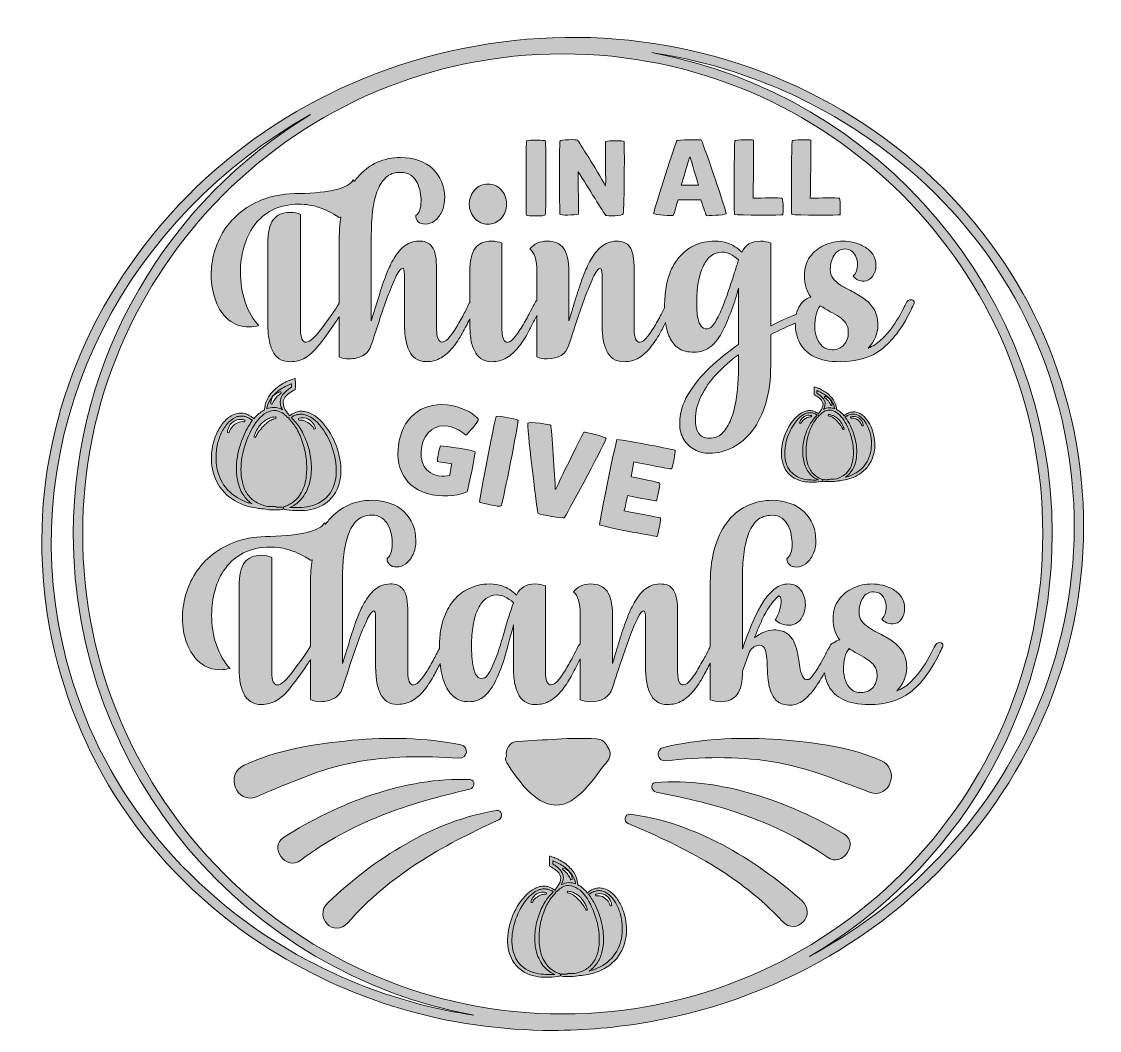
# Model space of a CAD drawing. Header units: inches. Extents: x 0.1 to 11.9, y -11.5 to -0.5.
import ezdxf

# ---------------------------------------------------------------- set-up
doc = ezdxf.new("R2010")
doc.units = ezdxf.units.IN
doc.header["$MEASUREMENT"] = 0
doc.layers.add('Layer 1', color=7, linetype='Continuous')

# ---------------------------------------------------------------- blocks, each defined once
blk = doc.blocks.new('block 4')
at = {"layer": 'Layer 1', "true_color": 0xffffff}
h = blk.add_hatch(color=7, dxfattribs=at)
h.dxf.hatch_style = 2
edge = h.paths.add_edge_path()
edge.add_spline(control_points=[(5.83, -1.815), (5.838, -1.864), (5.837, -2.545), (5.829, -2.619), (5.822, -2.64), (5.625, -2.632), (5.623, -2.624), (5.619, -2.542), (5.615, -1.928), (5.625, -1.817), (5.662, -1.803), (5.823, -1.808), (5.83, -1.815)], knot_values=[0, 0, 0, 0, 1, 1, 1, 2, 2, 2, 3, 3, 3, 4, 4, 4, 4], degree=3, periodic=1)
h = blk.add_hatch(color=7, dxfattribs=at)
h.dxf.hatch_style = 2
edge = h.paths.add_edge_path()
edge.add_spline(control_points=[(6.486, -2.626), (6.464, -2.598), (6.298, -2.327), (6.186, -2.153), (6.186, -2.32), (6.193, -2.528), (6.189, -2.614), (6.15, -2.625), (5.99, -2.626), (5.988, -2.614), (5.983, -2.548), (5.979, -1.898), (5.988, -1.82), (5.993, -1.799), (6.173, -1.799), (6.179, -1.807), (6.192, -1.827), (6.388, -2.128), (6.485, -2.306), (6.487, -2.12), (6.481, -1.882), (6.485, -1.822), (6.524, -1.812), (6.678, -1.814), (6.685, -1.821), (6.692, -1.828), (6.688, -2.532), (6.677, -2.611), (6.672, -2.632), (6.5, -2.635), (6.486, -2.626)], knot_values=[0, 0, 0, 0, 1, 1, 1, 2, 2, 2, 3, 3, 3, 4, 4, 4, 5, 5, 5, 6, 6, 6, 7, 7, 7, 8, 8, 8, 9, 9, 9, 10, 10, 10, 10], degree=3, periodic=1)
h = blk.add_hatch(color=7, dxfattribs=at)
h.dxf.hatch_style = 2
edge = h.paths.add_edge_path()
edge.add_spline(control_points=[(7.52, -2.456), (7.492, -2.457), (7.316, -2.456), (7.274, -2.456), (7.26, -2.501), (7.227, -2.617), (7.22, -2.627), (7.214, -2.632), (7.019, -2.618), (7.005, -2.607), (7.027, -2.524), (7.251, -1.82), (7.261, -1.813), (7.272, -1.806), (7.497, -1.799), (7.526, -1.805), (7.529, -1.806), (7.771, -2.478), (7.795, -2.609), (7.771, -2.624), (7.585, -2.632), (7.581, -2.629), (7.572, -2.609), (7.534, -2.499), (7.52, -2.456)], knot_values=[0, 0, 0, 0, 1, 1, 1, 2, 2, 2, 3, 3, 3, 4, 4, 4, 5, 5, 5, 6, 6, 6, 7, 7, 7, 8, 8, 8, 8], degree=3, periodic=1)
edge = h.paths.add_edge_path()
edge.add_spline(control_points=[(7.398, -1.994), (7.382, -2.052), (7.332, -2.223), (7.305, -2.298), (7.345, -2.297), (7.45, -2.296), (7.497, -2.296), (7.468, -2.216), (7.42, -2.048), (7.405, -1.993), (7.402, -1.993), (7.4, -1.994), (7.398, -1.994)], knot_values=[0, 0, 0, 0, 1, 1, 1, 2, 2, 2, 3, 3, 3, 4, 4, 4, 4], degree=3, periodic=1)
h = blk.add_hatch(color=7, dxfattribs=at)
h.dxf.hatch_style = 2
edge = h.paths.add_edge_path()
edge.add_spline(control_points=[(8.412, -2.619), (8.411, -2.625), (7.926, -2.625), (7.886, -2.618), (7.881, -2.529), (7.883, -1.854), (7.891, -1.813), (7.897, -1.806), (8.091, -1.8), (8.093, -1.807), (8.095, -1.845), (8.092, -2.366), (8.089, -2.44), (8.189, -2.436), (8.373, -2.434), (8.407, -2.439), (8.417, -2.477), (8.418, -2.598), (8.412, -2.619)], knot_values=[0, 0, 0, 0, 1, 1, 1, 2, 2, 2, 3, 3, 3, 4, 4, 4, 5, 5, 5, 6, 6, 6, 6], degree=3, periodic=1)
h = blk.add_hatch(color=7, dxfattribs=at)
h.dxf.hatch_style = 2
edge = h.paths.add_edge_path()
edge.add_spline(control_points=[(9.035, -2.619), (9.033, -2.625), (8.548, -2.625), (8.509, -2.618), (8.503, -2.529), (8.506, -1.854), (8.514, -1.813), (8.519, -1.806), (8.713, -1.8), (8.716, -1.807), (8.718, -1.845), (8.715, -2.366), (8.711, -2.44), (8.812, -2.436), (8.995, -2.434), (9.03, -2.439), (9.039, -2.477), (9.04, -2.598), (9.035, -2.619)], knot_values=[0, 0, 0, 0, 1, 1, 1, 2, 2, 2, 3, 3, 3, 4, 4, 4, 5, 5, 5, 6, 6, 6, 6], degree=3, periodic=1)
at = {"layer": 'Layer 1', "lineweight": 0}
for points, knots in [([(5.83, -1.815), (5.838, -1.864), (5.837, -2.545), (5.829, -2.619), (5.822, -2.64), (5.625, -2.632), (5.623, -2.624), (5.619, -2.542), (5.615, -1.928), (5.625, -1.817), (5.662, -1.803), (5.823, -1.808), (5.83, -1.815)], [0, 0, 0, 0, 1, 1, 1, 2, 2, 2, 3, 3, 3, 4, 4, 4, 4]), ([(6.486, -2.626), (6.464, -2.598), (6.298, -2.327), (6.186, -2.153), (6.186, -2.32), (6.193, -2.528), (6.189, -2.614), (6.15, -2.625), (5.99, -2.626), (5.988, -2.614), (5.983, -2.548), (5.979, -1.898), (5.988, -1.82), (5.993, -1.799), (6.173, -1.799), (6.179, -1.807), (6.192, -1.827), (6.388, -2.128), (6.485, -2.306), (6.487, -2.12), (6.481, -1.882), (6.485, -1.822), (6.524, -1.812), (6.678, -1.814), (6.685, -1.821), (6.692, -1.828), (6.688, -2.532), (6.677, -2.611), (6.672, -2.632), (6.5, -2.635), (6.486, -2.626)], [0, 0, 0, 0, 1, 1, 1, 2, 2, 2, 3, 3, 3, 4, 4, 4, 5, 5, 5, 6, 6, 6, 7, 7, 7, 8, 8, 8, 9, 9, 9, 10, 10, 10, 10]), ([(7.52, -2.456), (7.492, -2.457), (7.316, -2.456), (7.274, -2.456), (7.26, -2.501), (7.227, -2.617), (7.22, -2.627), (7.214, -2.632), (7.019, -2.618), (7.005, -2.607), (7.027, -2.524), (7.251, -1.82), (7.261, -1.813), (7.272, -1.806), (7.497, -1.799), (7.526, -1.805), (7.529, -1.806), (7.771, -2.478), (7.795, -2.609), (7.771, -2.624), (7.585, -2.632), (7.581, -2.629), (7.572, -2.609), (7.534, -2.499), (7.52, -2.456)], [0, 0, 0, 0, 1, 1, 1, 2, 2, 2, 3, 3, 3, 4, 4, 4, 5, 5, 5, 6, 6, 6, 7, 7, 7, 8, 8, 8, 8]), ([(8.412, -2.619), (8.411, -2.625), (7.926, -2.625), (7.886, -2.618), (7.881, -2.529), (7.883, -1.854), (7.891, -1.813), (7.897, -1.806), (8.091, -1.8), (8.093, -1.807), (8.095, -1.845), (8.092, -2.366), (8.089, -2.44), (8.189, -2.436), (8.373, -2.434), (8.407, -2.439), (8.417, -2.477), (8.418, -2.598), (8.412, -2.619)], [0, 0, 0, 0, 1, 1, 1, 2, 2, 2, 3, 3, 3, 4, 4, 4, 5, 5, 5, 6, 6, 6, 6]), ([(9.035, -2.619), (9.033, -2.625), (8.548, -2.625), (8.509, -2.618), (8.503, -2.529), (8.506, -1.854), (8.514, -1.813), (8.519, -1.806), (8.713, -1.8), (8.716, -1.807), (8.718, -1.845), (8.715, -2.366), (8.711, -2.44), (8.812, -2.436), (8.995, -2.434), (9.03, -2.439), (9.039, -2.477), (9.04, -2.598), (9.035, -2.619)], [0, 0, 0, 0, 1, 1, 1, 2, 2, 2, 3, 3, 3, 4, 4, 4, 5, 5, 5, 6, 6, 6, 6]), ([(7.398, -1.994), (7.382, -2.052), (7.332, -2.223), (7.305, -2.298), (7.345, -2.297), (7.45, -2.296), (7.497, -2.296), (7.468, -2.216), (7.42, -2.048), (7.405, -1.993), (7.402, -1.993), (7.4, -1.994), (7.398, -1.994)], [0, 0, 0, 0, 1, 1, 1, 2, 2, 2, 3, 3, 3, 4, 4, 4, 4])]:
    blk.add_open_spline(points, degree=3, knots=knots, dxfattribs=at)
blk = doc.blocks.new('block 5')
at = {"layer": 'Layer 1', "true_color": 0xffffff}
h = blk.add_hatch(color=7, dxfattribs=at)
h.dxf.hatch_style = 2
edge = h.paths.add_edge_path()
edge.add_spline(control_points=[(9.834, -3.554), (9.826, -3.547), (9.817, -3.544), (9.808, -3.544), (9.783, -3.544), (9.764, -3.557), (9.753, -3.583), (9.746, -3.599), (9.736, -3.617), (9.725, -3.638), (9.678, -3.732), (9.626, -3.815), (9.569, -3.886), (9.542, -3.92), (9.512, -3.952), (9.48, -3.981), (9.438, -4.021), (9.391, -4.051), (9.341, -4.07), (9.412, -3.994), (9.447, -3.91), (9.447, -3.819), (9.447, -3.747), (9.432, -3.688), (9.401, -3.642), (9.371, -3.596), (9.333, -3.557), (9.288, -3.526), (9.242, -3.496), (9.196, -3.468), (9.148, -3.445), (9.109, -3.425), (9.073, -3.405), (9.04, -3.384), (9.007, -3.362), (8.98, -3.339), (8.96, -3.312), (8.939, -3.285), (8.929, -3.252), (8.929, -3.213), (8.929, -3.156), (8.943, -3.104), (8.97, -3.059), (8.998, -3.014), (9.037, -2.992), (9.087, -2.992), (9.12, -2.992), (9.147, -3.001), (9.167, -3.019), (9.187, -3.036), (9.202, -3.058), (9.212, -3.084), (9.22, -3.109), (9.224, -3.133), (9.224, -3.155), (9.224, -3.212), (9.209, -3.255), (9.179, -3.286), (9.203, -3.323), (9.242, -3.342), (9.296, -3.342), (9.332, -3.342), (9.363, -3.325), (9.388, -3.291), (9.413, -3.257), (9.425, -3.218), (9.425, -3.173), (9.425, -3.124), (9.414, -3.084), (9.391, -3.05), (9.367, -3.017), (9.338, -2.989), (9.302, -2.968), (9.265, -2.947), (9.226, -2.931), (9.185, -2.921), (9.143, -2.911), (9.104, -2.907), (9.068, -2.907), (8.997, -2.907), (8.929, -2.921), (8.866, -2.95), (8.801, -2.98), (8.749, -3.022), (8.708, -3.078), (8.667, -3.134), (8.647, -3.202), (8.647, -3.281), (8.647, -3.332), (8.653, -3.377), (8.666, -3.415), (8.679, -3.454), (8.696, -3.487), (8.718, -3.515), (8.674, -3.523), (8.635, -3.553), (8.6, -3.604), (8.58, -3.633), (8.566, -3.666), (8.557, -3.703), (8.472, -3.736), (8.38, -3.777), (8.281, -3.828), (8.281, -3.828), (8.281, -2.928), (8.281, -2.928), (8.249, -2.914), (8.212, -2.907), (8.169, -2.907), (8.07, -2.907), (8.002, -2.947), (7.965, -3.028), (7.919, -2.981), (7.867, -2.947), (7.81, -2.927), (7.769, -2.914), (7.724, -2.906), (7.673, -2.905), (7.589, -2.906), (7.512, -2.924), (7.441, -2.958), (7.382, -2.987), (7.33, -3.028), (7.286, -3.08), (7.243, -3.13), (7.208, -3.19), (7.182, -3.259), (7.163, -3.307), (7.149, -3.365), (7.14, -3.432), (7.131, -3.5), (7.126, -3.564), (7.126, -3.625), (7.126, -3.628), (7.126, -3.631), (7.126, -3.633), (7.122, -3.642), (7.117, -3.651), (7.112, -3.661), (7.093, -3.698), (7.069, -3.743), (7.038, -3.796), (7.009, -3.849), (6.977, -3.897), (6.944, -3.941), (6.911, -3.984), (6.882, -4.006), (6.858, -4.006), (6.817, -4.006), (6.796, -3.959), (6.795, -3.867), (6.795, -3.867), (6.795, -3.208), (6.795, -3.208), (6.795, -3.159), (6.791, -3.112), (6.784, -3.066), (6.776, -3.019), (6.759, -2.981), (6.732, -2.951), (6.705, -2.922), (6.663, -2.907), (6.606, -2.907), (6.566, -2.907), (6.528, -2.915), (6.491, -2.932), (6.439, -2.959), (6.395, -3), (6.359, -3.053), (6.323, -3.106), (6.294, -3.16), (6.27, -3.216), (6.24, -3.287), (6.214, -3.36), (6.19, -3.435), (6.165, -3.513), (6.141, -3.593), (6.116, -3.672), (6.116, -3.672), (6.086, -3.772), (6.086, -3.772), (6.086, -3.772), (6.086, -3.241), (6.086, -3.241), (6.086, -3.123), (6.066, -3.037), (6.027, -2.984), (5.988, -2.933), (5.928, -2.907), (5.848, -2.907), (5.766, -2.907), (5.704, -2.936), (5.662, -2.994), (5.711, -3.028), (5.736, -3.111), (5.736, -3.241), (5.736, -3.241), (5.736, -3.555), (5.736, -3.555), (5.727, -3.561), (5.72, -3.571), (5.713, -3.583), (5.705, -3.6), (5.691, -3.626), (5.672, -3.661), (5.654, -3.698), (5.629, -3.743), (5.6, -3.796), (5.569, -3.849), (5.537, -3.897), (5.504, -3.941), (5.472, -3.984), (5.443, -4.006), (5.418, -4.006), (5.377, -4.006), (5.357, -3.959), (5.357, -3.867), (5.357, -3.867), (5.357, -2.928), (5.357, -2.928), (5.326, -2.914), (5.288, -2.907), (5.245, -2.907), (5.164, -2.907), (5.105, -2.933), (5.066, -2.984), (5.027, -3.037), (5.007, -3.123), (5.007, -3.241), (5.007, -3.241), (5.007, -3.573), (5.007, -3.573), (5.005, -3.576), (5.004, -3.579), (5.002, -3.582), (4.994, -3.6), (4.98, -3.626), (4.963, -3.661), (4.944, -3.697), (4.919, -3.742), (4.889, -3.796), (4.859, -3.849), (4.828, -3.897), (4.795, -3.939), (4.762, -3.983), (4.733, -4.004), (4.708, -4.004), (4.668, -4.004), (4.647, -3.958), (4.646, -3.866), (4.646, -3.866), (4.646, -3.208), (4.646, -3.208), (4.646, -3.159), (4.642, -3.111), (4.635, -3.065), (4.627, -3.019), (4.609, -2.981), (4.582, -2.951), (4.555, -2.921), (4.513, -2.905), (4.456, -2.905), (4.417, -2.905), (4.378, -2.914), (4.342, -2.931), (4.289, -2.959), (4.245, -2.999), (4.21, -3.052), (4.174, -3.105), (4.144, -3.16), (4.121, -3.216), (4.091, -3.287), (4.064, -3.359), (4.041, -3.433), (4.022, -3.493), (4.004, -3.552), (3.986, -3.613), (3.986, -3.613), (3.936, -3.772), (3.936, -3.772), (3.936, -3.772), (3.936, -2.828), (3.936, -2.828), (3.936, -2.747), (3.941, -2.666), (3.949, -2.586), (3.958, -2.507), (3.974, -2.436), (3.997, -2.371), (4.02, -2.307), (4.052, -2.255), (4.093, -2.216), (4.134, -2.177), (4.188, -2.158), (4.253, -2.158), (4.299, -2.158), (4.336, -2.168), (4.366, -2.189), (4.395, -2.211), (4.417, -2.237), (4.434, -2.27), (4.45, -2.303), (4.461, -2.337), (4.468, -2.373), (4.474, -2.408), (4.477, -2.441), (4.477, -2.472), (4.477, -2.548), (4.458, -2.601), (4.42, -2.629), (4.42, -2.657), (4.428, -2.679), (4.446, -2.696), (4.464, -2.713), (4.491, -2.721), (4.526, -2.721), (4.559, -2.721), (4.592, -2.71), (4.624, -2.687), (4.656, -2.663), (4.682, -2.629), (4.703, -2.586), (4.724, -2.542), (4.734, -2.49), (4.734, -2.431), (4.732, -2.306), (4.689, -2.202), (4.605, -2.121), (4.521, -2.04), (4.404, -1.999), (4.254, -1.996), (4.165, -1.996), (4.081, -2.014), (4.001, -2.048), (3.921, -2.084), (3.849, -2.138), (3.788, -2.21), (3.774, -2.225), (3.762, -2.242), (3.75, -2.259), (3.747, -2.253), (3.744, -2.246), (3.74, -2.24), (3.687, -2.331), (3.49, -2.381), (3.149, -2.389), (3.014, -2.389), (2.895, -2.407), (2.79, -2.441), (2.687, -2.477), (2.598, -2.525), (2.522, -2.585), (2.447, -2.644), (2.385, -2.712), (2.336, -2.788), (2.288, -2.865), (2.252, -2.945), (2.228, -3.029), (2.205, -3.113), (2.194, -3.196), (2.194, -3.278), (2.194, -3.379), (2.211, -3.472), (2.244, -3.557), (2.276, -3.641), (2.322, -3.71), (2.383, -3.761), (2.445, -3.813), (2.52, -3.839), (2.606, -3.839), (2.64, -3.839), (2.676, -3.834), (2.713, -3.825), (2.649, -3.76), (2.6, -3.675), (2.564, -3.571), (2.529, -3.466), (2.512, -3.357), (2.512, -3.241), (2.512, -3.151), (2.524, -3.061), (2.549, -2.973), (2.573, -2.886), (2.61, -2.807), (2.661, -2.736), (2.712, -2.666), (2.779, -2.61), (2.859, -2.568), (2.94, -2.526), (3.036, -2.505), (3.149, -2.505), (3.224, -2.505), (3.296, -2.516), (3.365, -2.539), (3.436, -2.561), (3.509, -2.598), (3.587, -2.649), (3.593, -2.648), (3.599, -2.647), (3.604, -2.645), (3.593, -2.719), (3.587, -2.8), (3.587, -2.888), (3.587, -2.888), (3.587, -3.583), (3.587, -3.583), (3.541, -3.657), (3.479, -3.746), (3.401, -3.849), (3.323, -3.953), (3.265, -4.006), (3.228, -4.006), (3.187, -4.006), (3.166, -3.959), (3.166, -3.867), (3.166, -3.867), (3.166, -2.617), (3.166, -2.617), (3.134, -2.602), (3.097, -2.594), (3.052, -2.594), (2.97, -2.594), (2.909, -2.621), (2.869, -2.674), (2.829, -2.727), (2.81, -2.814), (2.81, -2.935), (2.81, -2.935), (2.81, -3.801), (2.81, -3.801), (2.81, -3.854), (2.813, -3.907), (2.82, -3.959), (2.828, -4.011), (2.841, -4.058), (2.86, -4.098), (2.877, -4.135), (2.902, -4.164), (2.935, -4.186), (2.967, -4.207), (3.007, -4.218), (3.055, -4.218), (3.115, -4.218), (3.169, -4.204), (3.216, -4.175), (3.264, -4.147), (3.306, -4.11), (3.344, -4.064), (3.415, -3.978), (3.484, -3.884), (3.551, -3.783), (3.564, -3.763), (3.576, -3.745), (3.587, -3.728), (3.587, -3.728), (3.587, -4.165), (3.587, -4.165), (3.618, -4.18), (3.655, -4.187), (3.698, -4.187), (3.749, -4.187), (3.797, -4.176), (3.841, -4.153), (3.885, -4.13), (3.917, -4.091), (3.936, -4.036), (3.952, -3.99), (3.984, -3.89), (4.034, -3.736), (4.062, -3.654), (4.091, -3.572), (4.121, -3.49), (4.151, -3.408), (4.181, -3.339), (4.208, -3.283), (4.236, -3.228), (4.258, -3.201), (4.276, -3.201), (4.289, -3.201), (4.295, -3.223), (4.296, -3.268), (4.296, -3.268), (4.296, -3.801), (4.296, -3.801), (4.296, -3.854), (4.3, -3.907), (4.307, -3.959), (4.314, -4.01), (4.328, -4.057), (4.347, -4.098), (4.364, -4.134), (4.388, -4.163), (4.418, -4.184), (4.449, -4.206), (4.488, -4.217), (4.535, -4.217), (4.596, -4.217), (4.649, -4.203), (4.697, -4.175), (4.743, -4.147), (4.785, -4.109), (4.823, -4.063), (4.86, -4.017), (4.894, -3.966), (4.924, -3.91), (4.954, -3.858), (4.981, -3.806), (5.007, -3.752), (5.007, -3.752), (5.007, -3.801), (5.007, -3.801), (5.007, -3.854), (5.011, -3.907), (5.017, -3.959), (5.024, -4.011), (5.037, -4.058), (5.057, -4.098), (5.075, -4.135), (5.099, -4.164), (5.129, -4.185), (5.159, -4.207), (5.197, -4.218), (5.245, -4.218), (5.306, -4.218), (5.36, -4.204), (5.407, -4.176), (5.454, -4.147), (5.496, -4.11), (5.534, -4.064), (5.571, -4.018), (5.605, -3.967), (5.635, -3.911), (5.666, -3.855), (5.695, -3.8), (5.722, -3.744), (5.727, -3.734), (5.731, -3.725), (5.736, -3.715), (5.736, -3.715), (5.736, -4.166), (5.736, -4.166), (5.767, -4.18), (5.805, -4.187), (5.848, -4.187), (5.974, -4.187), (6.053, -4.137), (6.086, -4.036), (6.124, -3.919), (6.156, -3.819), (6.184, -3.737), (6.212, -3.654), (6.241, -3.572), (6.271, -3.49), (6.301, -3.409), (6.33, -3.34), (6.358, -3.284), (6.385, -3.229), (6.407, -3.201), (6.425, -3.201), (6.438, -3.201), (6.445, -3.223), (6.446, -3.268), (6.446, -3.268), (6.446, -3.801), (6.446, -3.801), (6.446, -3.854), (6.449, -3.907), (6.456, -3.959), (6.464, -4.011), (6.477, -4.058), (6.496, -4.098), (6.513, -4.135), (6.537, -4.164), (6.568, -4.186), (6.598, -4.207), (6.637, -4.218), (6.685, -4.218), (6.745, -4.218), (6.799, -4.204), (6.846, -4.176), (6.893, -4.147), (6.935, -4.11), (6.972, -4.064), (7.009, -4.018), (7.043, -3.967), (7.074, -3.911), (7.096, -3.871), (7.117, -3.832), (7.137, -3.792), (7.137, -3.792), (7.137, -3.792), (7.137, -3.792), (7.144, -3.85), (7.159, -3.904), (7.182, -3.955), (7.204, -4.004), (7.236, -4.043), (7.279, -4.072), (7.322, -4.101), (7.379, -4.115), (7.449, -4.115), (7.516, -4.115), (7.576, -4.094), (7.628, -4.053), (7.68, -4.012), (7.725, -3.952), (7.764, -3.873), (7.796, -3.808), (7.827, -3.734), (7.857, -3.651), (7.889, -3.569), (7.913, -3.491), (7.931, -3.419), (7.931, -3.419), (7.931, -4.032), (7.931, -4.032), (7.816, -4.109), (7.71, -4.194), (7.614, -4.286), (7.517, -4.378), (7.44, -4.475), (7.38, -4.577), (7.321, -4.678), (7.291, -4.783), (7.291, -4.889), (7.291, -4.957), (7.306, -5.015), (7.335, -5.064), (7.363, -5.112), (7.402, -5.149), (7.45, -5.174), (7.499, -5.201), (7.555, -5.214), (7.616, -5.214), (7.704, -5.214), (7.788, -5.193), (7.867, -5.151), (7.948, -5.11), (8.019, -5.049), (8.081, -4.968), (8.143, -4.888), (8.192, -4.789), (8.227, -4.671), (8.263, -4.552), (8.281, -4.415), (8.281, -4.261), (8.281, -4.261), (8.281, -3.923), (8.281, -3.923), (8.376, -3.874), (8.465, -3.833), (8.548, -3.799), (8.549, -3.882), (8.566, -3.954), (8.599, -4.016), (8.632, -4.079), (8.684, -4.129), (8.756, -4.165), (8.828, -4.2), (8.921, -4.218), (9.037, -4.218), (9.221, -4.218), (9.371, -4.173), (9.488, -4.083), (9.604, -3.993), (9.707, -3.857), (9.798, -3.674), (9.811, -3.646), (9.825, -3.619), (9.837, -3.592), (9.841, -3.585), (9.842, -3.579), (9.842, -3.573), (9.842, -3.566), (9.839, -3.559), (9.834, -3.554)], knot_values=[0, 0, 0, 0, 1, 1, 1, 2, 2, 2, 3, 3, 3, 4, 4, 4, 5, 5, 5, 6, 6, 6, 7, 7, 7, 8, 8, 8, 9, 9, 9, 10, 10, 10, 11, 11, 11, 12, 12, 12, 13, 13, 13, 14, 14, 14, 15, 15, 15, 16, 16, 16, 17, 17, 17, 18, 18, 18, 19, 19, 19, 20, 20, 20, 21, 21, 21, 22, 22, 22, 23, 23, 23, 24, 24, 24, 25, 25, 25, 26, 26, 26, 27, 27, 27, 28, 28, 28, 29, 29, 29, 30, 30, 30, 31, 31, 31, 32, 32, 32, 33, 33, 33, 34, 34, 34, 35, 35, 35, 36, 36, 36, 37, 37, 37, 38, 38, 38, 39, 39, 39, 40, 40, 40, 41, 41, 41, 42, 42, 42, 43, 43, 43, 44, 44, 44, 45, 45, 45, 46, 46, 46, 47, 47, 47, 48, 48, 48, 49, 49, 49, 50, 50, 50, 51, 51, 51, 52, 52, 52, 53, 53, 53, 54, 54, 54, 55, 55, 55, 56, 56, 56, 57, 57, 57, 58, 58, 58, 59, 59, 59, 60, 60, 60, 61, 61, 61, 62, 62, 62, 63, 63, 63, 64, 64, 64, 65, 65, 65, 66, 66, 66, 67, 67, 67, 68, 68, 68, 69, 69, 69, 70, 70, 70, 71, 71, 71, 72, 72, 72, 73, 73, 73, 74, 74, 74, 75, 75, 75, 76, 76, 76, 77, 77, 77, 78, 78, 78, 79, 79, 79, 80, 80, 80, 81, 81, 81, 82, 82, 82, 83, 83, 83, 84, 84, 84, 85, 85, 85, 86, 86, 86, 87, 87, 87, 88, 88, 88, 89, 89, 89, 90, 90, 90, 91, 91, 91, 92, 92, 92, 93, 93, 93, 94, 94, 94, 95, 95, 95, 96, 96, 96, 97, 97, 97, 98, 98, 98, 99, 99, 99, 100, 100, 100, 101, 101, 101, 102, 102, 102, 103, 103, 103, 104, 104, 104, 105, 105, 105, 106, 106, 106, 107, 107, 107, 108, 108, 108, 109, 109, 109, 110, 110, 110, 111, 111, 111, 112, 112, 112, 113, 113, 113, 114, 114, 114, 115, 115, 115, 116, 116, 116, 117, 117, 117, 118, 118, 118, 119, 119, 119, 120, 120, 120, 121, 121, 121, 122, 122, 122, 123, 123, 123, 124, 124, 124, 125, 125, 125, 126, 126, 126, 127, 127, 127, 128, 128, 128, 129, 129, 129, 130, 130, 130, 131, 131, 131, 132, 132, 132, 133, 133, 133, 134, 134, 134, 135, 135, 135, 136, 136, 136, 137, 137, 137, 138, 138, 138, 139, 139, 139, 140, 140, 140, 141, 141, 141, 142, 142, 142, 143, 143, 143, 144, 144, 144, 145, 145, 145, 146, 146, 146, 147, 147, 147, 148, 148, 148, 149, 149, 149, 150, 150, 150, 151, 151, 151, 152, 152, 152, 153, 153, 153, 154, 154, 154, 155, 155, 155, 156, 156, 156, 157, 157, 157, 158, 158, 158, 159, 159, 159, 160, 160, 160, 161, 161, 161, 162, 162, 162, 163, 163, 163, 164, 164, 164, 165, 165, 165, 166, 166, 166, 167, 167, 167, 168, 168, 168, 169, 169, 169, 170, 170, 170, 171, 171, 171, 172, 172, 172, 173, 173, 173, 174, 174, 174, 175, 175, 175, 176, 176, 176, 177, 177, 177, 178, 178, 178, 179, 179, 179, 180, 180, 180, 181, 181, 181, 182, 182, 182, 183, 183, 183, 184, 184, 184, 185, 185, 185, 186, 186, 186, 187, 187, 187, 188, 188, 188, 189, 189, 189, 190, 190, 190, 191, 191, 191, 192, 192, 192, 193, 193, 193, 194, 194, 194, 195, 195, 195, 196, 196, 196, 197, 197, 197, 198, 198, 198, 199, 199, 199, 200, 200, 200, 201, 201, 201, 202, 202, 202, 203, 203, 203, 204, 204, 204, 205, 205, 205, 206, 206, 206, 207, 207, 207, 208, 208, 208, 209, 209, 209, 210, 210, 210, 211, 211, 211, 212, 212, 212, 213, 213, 213, 214, 214, 214, 215, 215, 215, 216, 216, 216, 217, 217, 217, 218, 218, 218, 219, 219, 219, 220, 220, 220, 221, 221, 221, 222, 222, 222, 223, 223, 223, 224, 224, 224, 225, 225, 225, 225], degree=3, periodic=1)
edge = h.paths.add_edge_path()
edge.add_spline(control_points=[(7.931, -4.261), (7.931, -4.326), (7.928, -4.395), (7.923, -4.467), (7.918, -4.54), (7.909, -4.611), (7.895, -4.68), (7.882, -4.749), (7.863, -4.811), (7.838, -4.867), (7.814, -4.923), (7.784, -4.967), (7.748, -5.001), (7.711, -5.034), (7.667, -5.051), (7.616, -5.051), (7.558, -5.051), (7.518, -5.032), (7.495, -4.995), (7.473, -4.958), (7.462, -4.909), (7.462, -4.849), (7.462, -4.76), (7.483, -4.673), (7.525, -4.59), (7.567, -4.506), (7.623, -4.427), (7.693, -4.351), (7.764, -4.276), (7.843, -4.206), (7.931, -4.142), (7.931, -4.142), (7.931, -4.261), (7.931, -4.261)], knot_values=[0, 0, 0, 0, 1, 1, 1, 2, 2, 2, 3, 3, 3, 4, 4, 4, 5, 5, 5, 6, 6, 6, 7, 7, 7, 8, 8, 8, 9, 9, 9, 10, 10, 10, 11, 11, 11, 11], degree=3, periodic=1)
edge = h.paths.add_edge_path()
edge.add_spline(control_points=[(7.885, -3.251), (7.867, -3.31), (7.847, -3.374), (7.823, -3.443), (7.8, -3.513), (7.775, -3.579), (7.749, -3.642), (7.723, -3.705), (7.696, -3.758), (7.669, -3.8), (7.641, -3.841), (7.614, -3.862), (7.588, -3.862), (7.56, -3.862), (7.538, -3.851), (7.523, -3.83), (7.507, -3.809), (7.496, -3.783), (7.49, -3.751), (7.483, -3.721), (7.479, -3.69), (7.478, -3.658), (7.477, -3.628), (7.476, -3.603), (7.476, -3.583), (7.476, -3.5), (7.481, -3.425), (7.492, -3.358), (7.505, -3.284), (7.524, -3.221), (7.551, -3.17), (7.573, -3.125), (7.6, -3.09), (7.632, -3.066), (7.666, -3.039), (7.705, -3.026), (7.748, -3.026), (7.783, -3.026), (7.812, -3.033), (7.837, -3.045), (7.869, -3.061), (7.901, -3.082), (7.932, -3.11), (7.921, -3.141), (7.906, -3.188), (7.885, -3.251)], knot_values=[0, 0, 0, 0, 1, 1, 1, 2, 2, 2, 3, 3, 3, 4, 4, 4, 5, 5, 5, 6, 6, 6, 7, 7, 7, 8, 8, 8, 9, 9, 9, 10, 10, 10, 11, 11, 11, 12, 12, 12, 13, 13, 13, 14, 14, 14, 15, 15, 15, 15], degree=3, periodic=1)
edge = h.paths.add_edge_path()
edge.add_spline(control_points=[(9.077, -4.035), (9.045, -4.07), (9.002, -4.088), (8.95, -4.088), (8.907, -4.088), (8.872, -4.076), (8.844, -4.051), (8.816, -4.027), (8.795, -3.995), (8.782, -3.957), (8.767, -3.918), (8.76, -3.878), (8.76, -3.836), (8.76, -3.791), (8.765, -3.748), (8.774, -3.707), (8.783, -3.666), (8.799, -3.633), (8.82, -3.609), (8.856, -3.633), (8.893, -3.655), (8.929, -3.674), (8.964, -3.692), (8.996, -3.711), (9.026, -3.731), (9.056, -3.75), (9.079, -3.773), (9.097, -3.8), (9.116, -3.825), (9.125, -3.857), (9.125, -3.896), (9.125, -3.953), (9.109, -3.999), (9.077, -4.035)], knot_values=[0, 0, 0, 0, 1, 1, 1, 2, 2, 2, 3, 3, 3, 4, 4, 4, 5, 5, 5, 6, 6, 6, 7, 7, 7, 8, 8, 8, 9, 9, 9, 10, 10, 10, 11, 11, 11, 11], degree=3, periodic=1)
h = blk.add_hatch(color=7, dxfattribs=at)
h.dxf.hatch_style = 2
edge = h.paths.add_edge_path()
edge.add_spline(control_points=[(5.204, -2.722), (5.261, -2.722), (5.309, -2.701), (5.348, -2.659), (5.388, -2.616), (5.408, -2.564), (5.408, -2.504), (5.408, -2.443), (5.388, -2.392), (5.348, -2.348), (5.309, -2.306), (5.261, -2.285), (5.204, -2.285), (5.148, -2.285), (5.101, -2.306), (5.062, -2.348), (5.022, -2.392), (5.002, -2.443), (5.002, -2.504), (5.002, -2.564), (5.022, -2.616), (5.062, -2.659), (5.101, -2.701), (5.148, -2.722), (5.204, -2.722)], knot_values=[0, 0, 0, 0, 1, 1, 1, 2, 2, 2, 3, 3, 3, 4, 4, 4, 5, 5, 5, 6, 6, 6, 7, 7, 7, 8, 8, 8, 8], degree=3, periodic=1)
at = {"layer": 'Layer 1', "lineweight": 0}
for points, knots in [([(9.834, -3.554), (9.826, -3.547), (9.817, -3.544), (9.808, -3.544), (9.783, -3.544), (9.764, -3.557), (9.753, -3.583), (9.746, -3.599), (9.736, -3.617), (9.725, -3.638), (9.678, -3.732), (9.626, -3.815), (9.569, -3.886), (9.542, -3.92), (9.512, -3.952), (9.48, -3.981), (9.438, -4.021), (9.391, -4.051), (9.341, -4.07), (9.412, -3.994), (9.447, -3.91), (9.447, -3.819), (9.447, -3.747), (9.432, -3.688), (9.401, -3.642), (9.371, -3.596), (9.333, -3.557), (9.288, -3.526), (9.242, -3.496), (9.196, -3.468), (9.148, -3.445), (9.109, -3.425), (9.073, -3.405), (9.04, -3.384), (9.007, -3.362), (8.98, -3.339), (8.96, -3.312), (8.939, -3.285), (8.929, -3.252), (8.929, -3.213), (8.929, -3.156), (8.943, -3.104), (8.97, -3.059), (8.998, -3.014), (9.037, -2.992), (9.087, -2.992), (9.12, -2.992), (9.147, -3.001), (9.167, -3.019), (9.187, -3.036), (9.202, -3.058), (9.212, -3.084), (9.22, -3.109), (9.224, -3.133), (9.224, -3.155), (9.224, -3.212), (9.209, -3.255), (9.179, -3.286), (9.203, -3.323), (9.242, -3.342), (9.296, -3.342), (9.332, -3.342), (9.363, -3.325), (9.388, -3.291), (9.413, -3.257), (9.425, -3.218), (9.425, -3.173), (9.425, -3.124), (9.414, -3.084), (9.391, -3.05), (9.367, -3.017), (9.338, -2.989), (9.302, -2.968), (9.265, -2.947), (9.226, -2.931), (9.185, -2.921), (9.143, -2.911), (9.104, -2.907), (9.068, -2.907), (8.997, -2.907), (8.929, -2.921), (8.866, -2.95), (8.801, -2.98), (8.749, -3.022), (8.708, -3.078), (8.667, -3.134), (8.647, -3.202), (8.647, -3.281), (8.647, -3.332), (8.653, -3.377), (8.666, -3.415), (8.679, -3.454), (8.696, -3.487), (8.718, -3.515), (8.674, -3.523), (8.635, -3.553), (8.6, -3.604), (8.58, -3.633), (8.566, -3.666), (8.557, -3.703), (8.472, -3.736), (8.38, -3.777), (8.281, -3.828), (8.281, -3.828), (8.281, -2.928), (8.281, -2.928), (8.249, -2.914), (8.212, -2.907), (8.169, -2.907), (8.07, -2.907), (8.002, -2.947), (7.965, -3.028), (7.919, -2.981), (7.867, -2.947), (7.81, -2.927), (7.769, -2.914), (7.724, -2.906), (7.673, -2.905), (7.589, -2.906), (7.512, -2.924), (7.441, -2.958), (7.382, -2.987), (7.33, -3.028), (7.286, -3.08), (7.243, -3.13), (7.208, -3.19), (7.182, -3.259), (7.163, -3.307), (7.149, -3.365), (7.14, -3.432), (7.131, -3.5), (7.126, -3.564), (7.126, -3.625), (7.126, -3.628), (7.126, -3.631), (7.126, -3.633), (7.122, -3.642), (7.117, -3.651), (7.112, -3.661), (7.093, -3.698), (7.069, -3.743), (7.038, -3.796), (7.009, -3.849), (6.977, -3.897), (6.944, -3.941), (6.911, -3.984), (6.882, -4.006), (6.858, -4.006), (6.817, -4.006), (6.796, -3.959), (6.795, -3.867), (6.795, -3.867), (6.795, -3.208), (6.795, -3.208), (6.795, -3.159), (6.791, -3.112), (6.784, -3.066), (6.776, -3.019), (6.759, -2.981), (6.732, -2.951), (6.705, -2.922), (6.663, -2.907), (6.606, -2.907), (6.566, -2.907), (6.528, -2.915), (6.491, -2.932), (6.439, -2.959), (6.395, -3), (6.359, -3.053), (6.323, -3.106), (6.294, -3.16), (6.27, -3.216), (6.24, -3.287), (6.214, -3.36), (6.19, -3.435), (6.165, -3.513), (6.141, -3.593), (6.116, -3.672), (6.116, -3.672), (6.086, -3.772), (6.086, -3.772), (6.086, -3.772), (6.086, -3.241), (6.086, -3.241), (6.086, -3.123), (6.066, -3.037), (6.027, -2.984), (5.988, -2.933), (5.928, -2.907), (5.848, -2.907), (5.766, -2.907), (5.704, -2.936), (5.662, -2.994), (5.711, -3.028), (5.736, -3.111), (5.736, -3.241), (5.736, -3.241), (5.736, -3.555), (5.736, -3.555), (5.727, -3.561), (5.72, -3.571), (5.713, -3.583), (5.705, -3.6), (5.691, -3.626), (5.672, -3.661), (5.654, -3.698), (5.629, -3.743), (5.6, -3.796), (5.569, -3.849), (5.537, -3.897), (5.504, -3.941), (5.472, -3.984), (5.443, -4.006), (5.418, -4.006), (5.377, -4.006), (5.357, -3.959), (5.357, -3.867), (5.357, -3.867), (5.357, -2.928), (5.357, -2.928), (5.326, -2.914), (5.288, -2.907), (5.245, -2.907), (5.164, -2.907), (5.105, -2.933), (5.066, -2.984), (5.027, -3.037), (5.007, -3.123), (5.007, -3.241), (5.007, -3.241), (5.007, -3.573), (5.007, -3.573), (5.005, -3.576), (5.004, -3.579), (5.002, -3.582), (4.994, -3.6), (4.98, -3.626), (4.963, -3.661), (4.944, -3.697), (4.919, -3.742), (4.889, -3.796), (4.859, -3.849), (4.828, -3.897), (4.795, -3.939), (4.762, -3.983), (4.733, -4.004), (4.708, -4.004), (4.668, -4.004), (4.647, -3.958), (4.646, -3.866), (4.646, -3.866), (4.646, -3.208), (4.646, -3.208), (4.646, -3.159), (4.642, -3.111), (4.635, -3.065), (4.627, -3.019), (4.609, -2.981), (4.582, -2.951), (4.555, -2.921), (4.513, -2.905), (4.456, -2.905), (4.417, -2.905), (4.378, -2.914), (4.342, -2.931), (4.289, -2.959), (4.245, -2.999), (4.21, -3.052), (4.174, -3.105), (4.144, -3.16), (4.121, -3.216), (4.091, -3.287), (4.064, -3.359), (4.041, -3.433), (4.022, -3.493), (4.004, -3.552), (3.986, -3.613), (3.986, -3.613), (3.936, -3.772), (3.936, -3.772), (3.936, -3.772), (3.936, -2.828), (3.936, -2.828), (3.936, -2.747), (3.941, -2.666), (3.949, -2.586), (3.958, -2.507), (3.974, -2.436), (3.997, -2.371), (4.02, -2.307), (4.052, -2.255), (4.093, -2.216), (4.134, -2.177), (4.188, -2.158), (4.253, -2.158), (4.299, -2.158), (4.336, -2.168), (4.366, -2.189), (4.395, -2.211), (4.417, -2.237), (4.434, -2.27), (4.45, -2.303), (4.461, -2.337), (4.468, -2.373), (4.474, -2.408), (4.477, -2.441), (4.477, -2.472), (4.477, -2.548), (4.458, -2.601), (4.42, -2.629), (4.42, -2.657), (4.428, -2.679), (4.446, -2.696), (4.464, -2.713), (4.491, -2.721), (4.526, -2.721), (4.559, -2.721), (4.592, -2.71), (4.624, -2.687), (4.656, -2.663), (4.682, -2.629), (4.703, -2.586), (4.724, -2.542), (4.734, -2.49), (4.734, -2.431), (4.732, -2.306), (4.689, -2.202), (4.605, -2.121), (4.521, -2.04), (4.404, -1.999), (4.254, -1.996), (4.165, -1.996), (4.081, -2.014), (4.001, -2.048), (3.921, -2.084), (3.849, -2.138), (3.788, -2.21), (3.774, -2.225), (3.762, -2.242), (3.75, -2.259), (3.747, -2.253), (3.744, -2.246), (3.74, -2.24), (3.687, -2.331), (3.49, -2.381), (3.149, -2.389), (3.014, -2.389), (2.895, -2.407), (2.79, -2.441), (2.687, -2.477), (2.598, -2.525), (2.522, -2.585), (2.447, -2.644), (2.385, -2.712), (2.336, -2.788), (2.288, -2.865), (2.252, -2.945), (2.228, -3.029), (2.205, -3.113), (2.194, -3.196), (2.194, -3.278), (2.194, -3.379), (2.211, -3.472), (2.244, -3.557), (2.276, -3.641), (2.322, -3.71), (2.383, -3.761), (2.445, -3.813), (2.52, -3.839), (2.606, -3.839), (2.64, -3.839), (2.676, -3.834), (2.713, -3.825), (2.649, -3.76), (2.6, -3.675), (2.564, -3.571), (2.529, -3.466), (2.512, -3.357), (2.512, -3.241), (2.512, -3.151), (2.524, -3.061), (2.549, -2.973), (2.573, -2.886), (2.61, -2.807), (2.661, -2.736), (2.712, -2.666), (2.779, -2.61), (2.859, -2.568), (2.94, -2.526), (3.036, -2.505), (3.149, -2.505), (3.224, -2.505), (3.296, -2.516), (3.365, -2.539), (3.436, -2.561), (3.509, -2.598), (3.587, -2.649), (3.593, -2.648), (3.599, -2.647), (3.604, -2.645), (3.593, -2.719), (3.587, -2.8), (3.587, -2.888), (3.587, -2.888), (3.587, -3.583), (3.587, -3.583), (3.541, -3.657), (3.479, -3.746), (3.401, -3.849), (3.323, -3.953), (3.265, -4.006), (3.228, -4.006), (3.187, -4.006), (3.166, -3.959), (3.166, -3.867), (3.166, -3.867), (3.166, -2.617), (3.166, -2.617), (3.134, -2.602), (3.097, -2.594), (3.052, -2.594), (2.97, -2.594), (2.909, -2.621), (2.869, -2.674), (2.829, -2.727), (2.81, -2.814), (2.81, -2.935), (2.81, -2.935), (2.81, -3.801), (2.81, -3.801), (2.81, -3.854), (2.813, -3.907), (2.82, -3.959), (2.828, -4.011), (2.841, -4.058), (2.86, -4.098), (2.877, -4.135), (2.902, -4.164), (2.935, -4.186), (2.967, -4.207), (3.007, -4.218), (3.055, -4.218), (3.115, -4.218), (3.169, -4.204), (3.216, -4.175), (3.264, -4.147), (3.306, -4.11), (3.344, -4.064), (3.415, -3.978), (3.484, -3.884), (3.551, -3.783), (3.564, -3.763), (3.576, -3.745), (3.587, -3.728), (3.587, -3.728), (3.587, -4.165), (3.587, -4.165), (3.618, -4.18), (3.655, -4.187), (3.698, -4.187), (3.749, -4.187), (3.797, -4.176), (3.841, -4.153), (3.885, -4.13), (3.917, -4.091), (3.936, -4.036), (3.952, -3.99), (3.984, -3.89), (4.034, -3.736), (4.062, -3.654), (4.091, -3.572), (4.121, -3.49), (4.151, -3.408), (4.181, -3.339), (4.208, -3.283), (4.236, -3.228), (4.258, -3.201), (4.276, -3.201), (4.289, -3.201), (4.295, -3.223), (4.296, -3.268), (4.296, -3.268), (4.296, -3.801), (4.296, -3.801), (4.296, -3.854), (4.3, -3.907), (4.307, -3.959), (4.314, -4.01), (4.328, -4.057), (4.347, -4.098), (4.364, -4.134), (4.388, -4.163), (4.418, -4.184), (4.449, -4.206), (4.488, -4.217), (4.535, -4.217), (4.596, -4.217), (4.649, -4.203), (4.697, -4.175), (4.743, -4.147), (4.785, -4.109), (4.823, -4.063), (4.86, -4.017), (4.894, -3.966), (4.924, -3.91), (4.954, -3.858), (4.981, -3.806), (5.007, -3.752), (5.007, -3.752), (5.007, -3.801), (5.007, -3.801), (5.007, -3.854), (5.011, -3.907), (5.017, -3.959), (5.024, -4.011), (5.037, -4.058), (5.057, -4.098), (5.075, -4.135), (5.099, -4.164), (5.129, -4.185), (5.159, -4.207), (5.197, -4.218), (5.245, -4.218), (5.306, -4.218), (5.36, -4.204), (5.407, -4.176), (5.454, -4.147), (5.496, -4.11), (5.534, -4.064), (5.571, -4.018), (5.605, -3.967), (5.635, -3.911), (5.666, -3.855), (5.695, -3.8), (5.722, -3.744), (5.727, -3.734), (5.731, -3.725), (5.736, -3.715), (5.736, -3.715), (5.736, -4.166), (5.736, -4.166), (5.767, -4.18), (5.805, -4.187), (5.848, -4.187), (5.974, -4.187), (6.053, -4.137), (6.086, -4.036), (6.124, -3.919), (6.156, -3.819), (6.184, -3.737), (6.212, -3.654), (6.241, -3.572), (6.271, -3.49), (6.301, -3.409), (6.33, -3.34), (6.358, -3.284), (6.385, -3.229), (6.407, -3.201), (6.425, -3.201), (6.438, -3.201), (6.445, -3.223), (6.446, -3.268), (6.446, -3.268), (6.446, -3.801), (6.446, -3.801), (6.446, -3.854), (6.449, -3.907), (6.456, -3.959), (6.464, -4.011), (6.477, -4.058), (6.496, -4.098), (6.513, -4.135), (6.537, -4.164), (6.568, -4.186), (6.598, -4.207), (6.637, -4.218), (6.685, -4.218), (6.745, -4.218), (6.799, -4.204), (6.846, -4.176), (6.893, -4.147), (6.935, -4.11), (6.972, -4.064), (7.009, -4.018), (7.043, -3.967), (7.074, -3.911), (7.096, -3.871), (7.117, -3.832), (7.137, -3.792), (7.137, -3.792), (7.137, -3.792), (7.137, -3.792), (7.144, -3.85), (7.159, -3.904), (7.182, -3.955), (7.204, -4.004), (7.236, -4.043), (7.279, -4.072), (7.322, -4.101), (7.379, -4.115), (7.449, -4.115), (7.516, -4.115), (7.576, -4.094), (7.628, -4.053), (7.68, -4.012), (7.725, -3.952), (7.764, -3.873), (7.796, -3.808), (7.827, -3.734), (7.857, -3.651), (7.889, -3.569), (7.913, -3.491), (7.931, -3.419), (7.931, -3.419), (7.931, -4.032), (7.931, -4.032), (7.816, -4.109), (7.71, -4.194), (7.614, -4.286), (7.517, -4.378), (7.44, -4.475), (7.38, -4.577), (7.321, -4.678), (7.291, -4.783), (7.291, -4.889), (7.291, -4.957), (7.306, -5.015), (7.335, -5.064), (7.363, -5.112), (7.402, -5.149), (7.45, -5.174), (7.499, -5.201), (7.555, -5.214), (7.616, -5.214), (7.704, -5.214), (7.788, -5.193), (7.867, -5.151), (7.948, -5.11), (8.019, -5.049), (8.081, -4.968), (8.143, -4.888), (8.192, -4.789), (8.227, -4.671), (8.263, -4.552), (8.281, -4.415), (8.281, -4.261), (8.281, -4.261), (8.281, -3.923), (8.281, -3.923), (8.376, -3.874), (8.465, -3.833), (8.548, -3.799), (8.549, -3.882), (8.566, -3.954), (8.599, -4.016), (8.632, -4.079), (8.684, -4.129), (8.756, -4.165), (8.828, -4.2), (8.921, -4.218), (9.037, -4.218), (9.221, -4.218), (9.371, -4.173), (9.488, -4.083), (9.604, -3.993), (9.707, -3.857), (9.798, -3.674), (9.811, -3.646), (9.825, -3.619), (9.837, -3.592), (9.841, -3.585), (9.842, -3.579), (9.842, -3.573), (9.842, -3.566), (9.839, -3.559), (9.834, -3.554)], [0, 0, 0, 0, 1, 1, 1, 2, 2, 2, 3, 3, 3, 4, 4, 4, 5, 5, 5, 6, 6, 6, 7, 7, 7, 8, 8, 8, 9, 9, 9, 10, 10, 10, 11, 11, 11, 12, 12, 12, 13, 13, 13, 14, 14, 14, 15, 15, 15, 16, 16, 16, 17, 17, 17, 18, 18, 18, 19, 19, 19, 20, 20, 20, 21, 21, 21, 22, 22, 22, 23, 23, 23, 24, 24, 24, 25, 25, 25, 26, 26, 26, 27, 27, 27, 28, 28, 28, 29, 29, 29, 30, 30, 30, 31, 31, 31, 32, 32, 32, 33, 33, 33, 34, 34, 34, 35, 35, 35, 36, 36, 36, 37, 37, 37, 38, 38, 38, 39, 39, 39, 40, 40, 40, 41, 41, 41, 42, 42, 42, 43, 43, 43, 44, 44, 44, 45, 45, 45, 46, 46, 46, 47, 47, 47, 48, 48, 48, 49, 49, 49, 50, 50, 50, 51, 51, 51, 52, 52, 52, 53, 53, 53, 54, 54, 54, 55, 55, 55, 56, 56, 56, 57, 57, 57, 58, 58, 58, 59, 59, 59, 60, 60, 60, 61, 61, 61, 62, 62, 62, 63, 63, 63, 64, 64, 64, 65, 65, 65, 66, 66, 66, 67, 67, 67, 68, 68, 68, 69, 69, 69, 70, 70, 70, 71, 71, 71, 72, 72, 72, 73, 73, 73, 74, 74, 74, 75, 75, 75, 76, 76, 76, 77, 77, 77, 78, 78, 78, 79, 79, 79, 80, 80, 80, 81, 81, 81, 82, 82, 82, 83, 83, 83, 84, 84, 84, 85, 85, 85, 86, 86, 86, 87, 87, 87, 88, 88, 88, 89, 89, 89, 90, 90, 90, 91, 91, 91, 92, 92, 92, 93, 93, 93, 94, 94, 94, 95, 95, 95, 96, 96, 96, 97, 97, 97, 98, 98, 98, 99, 99, 99, 100, 100, 100, 101, 101, 101, 102, 102, 102, 103, 103, 103, 104, 104, 104, 105, 105, 105, 106, 106, 106, 107, 107, 107, 108, 108, 108, 109, 109, 109, 110, 110, 110, 111, 111, 111, 112, 112, 112, 113, 113, 113, 114, 114, 114, 115, 115, 115, 116, 116, 116, 117, 117, 117, 118, 118, 118, 119, 119, 119, 120, 120, 120, 121, 121, 121, 122, 122, 122, 123, 123, 123, 124, 124, 124, 125, 125, 125, 126, 126, 126, 127, 127, 127, 128, 128, 128, 129, 129, 129, 130, 130, 130, 131, 131, 131, 132, 132, 132, 133, 133, 133, 134, 134, 134, 135, 135, 135, 136, 136, 136, 137, 137, 137, 138, 138, 138, 139, 139, 139, 140, 140, 140, 141, 141, 141, 142, 142, 142, 143, 143, 143, 144, 144, 144, 145, 145, 145, 146, 146, 146, 147, 147, 147, 148, 148, 148, 149, 149, 149, 150, 150, 150, 151, 151, 151, 152, 152, 152, 153, 153, 153, 154, 154, 154, 155, 155, 155, 156, 156, 156, 157, 157, 157, 158, 158, 158, 159, 159, 159, 160, 160, 160, 161, 161, 161, 162, 162, 162, 163, 163, 163, 164, 164, 164, 165, 165, 165, 166, 166, 166, 167, 167, 167, 168, 168, 168, 169, 169, 169, 170, 170, 170, 171, 171, 171, 172, 172, 172, 173, 173, 173, 174, 174, 174, 175, 175, 175, 176, 176, 176, 177, 177, 177, 178, 178, 178, 179, 179, 179, 180, 180, 180, 181, 181, 181, 182, 182, 182, 183, 183, 183, 184, 184, 184, 185, 185, 185, 186, 186, 186, 187, 187, 187, 188, 188, 188, 189, 189, 189, 190, 190, 190, 191, 191, 191, 192, 192, 192, 193, 193, 193, 194, 194, 194, 195, 195, 195, 196, 196, 196, 197, 197, 197, 198, 198, 198, 199, 199, 199, 200, 200, 200, 201, 201, 201, 202, 202, 202, 203, 203, 203, 204, 204, 204, 205, 205, 205, 206, 206, 206, 207, 207, 207, 208, 208, 208, 209, 209, 209, 210, 210, 210, 211, 211, 211, 212, 212, 212, 213, 213, 213, 214, 214, 214, 215, 215, 215, 216, 216, 216, 217, 217, 217, 218, 218, 218, 219, 219, 219, 220, 220, 220, 221, 221, 221, 222, 222, 222, 223, 223, 223, 224, 224, 224, 225, 225, 225, 225]), ([(5.204, -2.722), (5.261, -2.722), (5.309, -2.701), (5.348, -2.659), (5.388, -2.616), (5.408, -2.564), (5.408, -2.504), (5.408, -2.443), (5.388, -2.392), (5.348, -2.348), (5.309, -2.306), (5.261, -2.285), (5.204, -2.285), (5.148, -2.285), (5.101, -2.306), (5.062, -2.348), (5.022, -2.392), (5.002, -2.443), (5.002, -2.504), (5.002, -2.564), (5.022, -2.616), (5.062, -2.659), (5.101, -2.701), (5.148, -2.722), (5.204, -2.722)], [0, 0, 0, 0, 1, 1, 1, 2, 2, 2, 3, 3, 3, 4, 4, 4, 5, 5, 5, 6, 6, 6, 7, 7, 7, 8, 8, 8, 8]), ([(7.885, -3.251), (7.867, -3.31), (7.847, -3.374), (7.823, -3.443), (7.8, -3.513), (7.775, -3.579), (7.749, -3.642), (7.723, -3.705), (7.696, -3.758), (7.669, -3.8), (7.641, -3.841), (7.614, -3.862), (7.588, -3.862), (7.56, -3.862), (7.538, -3.851), (7.523, -3.83), (7.507, -3.809), (7.496, -3.783), (7.49, -3.751), (7.483, -3.721), (7.479, -3.69), (7.478, -3.658), (7.477, -3.628), (7.476, -3.603), (7.476, -3.583), (7.476, -3.5), (7.481, -3.425), (7.492, -3.358), (7.505, -3.284), (7.524, -3.221), (7.551, -3.17), (7.573, -3.125), (7.6, -3.09), (7.632, -3.066), (7.666, -3.039), (7.705, -3.026), (7.748, -3.026), (7.783, -3.026), (7.812, -3.033), (7.837, -3.045), (7.869, -3.061), (7.901, -3.082), (7.932, -3.11), (7.921, -3.141), (7.906, -3.188), (7.885, -3.251)], [0, 0, 0, 0, 1, 1, 1, 2, 2, 2, 3, 3, 3, 4, 4, 4, 5, 5, 5, 6, 6, 6, 7, 7, 7, 8, 8, 8, 9, 9, 9, 10, 10, 10, 11, 11, 11, 12, 12, 12, 13, 13, 13, 14, 14, 14, 15, 15, 15, 15]), ([(9.077, -4.035), (9.045, -4.07), (9.002, -4.088), (8.95, -4.088), (8.907, -4.088), (8.872, -4.076), (8.844, -4.051), (8.816, -4.027), (8.795, -3.995), (8.782, -3.957), (8.767, -3.918), (8.76, -3.878), (8.76, -3.836), (8.76, -3.791), (8.765, -3.748), (8.774, -3.707), (8.783, -3.666), (8.799, -3.633), (8.82, -3.609), (8.856, -3.633), (8.893, -3.655), (8.929, -3.674), (8.964, -3.692), (8.996, -3.711), (9.026, -3.731), (9.056, -3.75), (9.079, -3.773), (9.097, -3.8), (9.116, -3.825), (9.125, -3.857), (9.125, -3.896), (9.125, -3.953), (9.109, -3.999), (9.077, -4.035)], [0, 0, 0, 0, 1, 1, 1, 2, 2, 2, 3, 3, 3, 4, 4, 4, 5, 5, 5, 6, 6, 6, 7, 7, 7, 8, 8, 8, 9, 9, 9, 10, 10, 10, 11, 11, 11, 11]), ([(7.931, -4.261), (7.931, -4.326), (7.928, -4.395), (7.923, -4.467), (7.918, -4.54), (7.909, -4.611), (7.895, -4.68), (7.882, -4.749), (7.863, -4.811), (7.838, -4.867), (7.814, -4.923), (7.784, -4.967), (7.748, -5.001), (7.711, -5.034), (7.667, -5.051), (7.616, -5.051), (7.558, -5.051), (7.518, -5.032), (7.495, -4.995), (7.473, -4.958), (7.462, -4.909), (7.462, -4.849), (7.462, -4.76), (7.483, -4.673), (7.525, -4.59), (7.567, -4.506), (7.623, -4.427), (7.693, -4.351), (7.764, -4.276), (7.843, -4.206), (7.931, -4.142), (7.931, -4.142), (7.931, -4.261), (7.931, -4.261)], [0, 0, 0, 0, 1, 1, 1, 2, 2, 2, 3, 3, 3, 4, 4, 4, 5, 5, 5, 6, 6, 6, 7, 7, 7, 8, 8, 8, 9, 9, 9, 10, 10, 10, 11, 11, 11, 11])]:
    blk.add_open_spline(points, degree=3, knots=knots, dxfattribs=at)
blk = doc.blocks.new('block 6')
at = {"layer": 'Layer 1', "true_color": 0xffffff}
h = blk.add_hatch(color=7, dxfattribs=at)
h.dxf.hatch_style = 2
edge = h.paths.add_edge_path()
edge.add_spline(control_points=[(4.665, -5.458), (4.71, -5.467), (4.758, -5.462), (4.789, -5.457), (4.794, -5.424), (4.811, -5.33), (4.811, -5.33), (4.811, -5.33), (4.683, -5.309), (4.656, -5.305), (4.651, -5.296), (4.677, -5.146), (4.688, -5.134), (4.731, -5.133), (5.057, -5.184), (5.064, -5.197), (5.071, -5.213), (4.99, -5.603), (4.979, -5.633), (4.911, -5.668), (4.753, -5.695), (4.599, -5.665), (4.288, -5.604), (4.185, -5.355), (4.24, -5.076), (4.292, -4.808), (4.512, -4.637), (4.813, -4.696), (4.968, -4.726), (5.067, -4.799), (5.102, -4.846), (5.097, -4.873), (4.994, -4.996), (4.965, -5.017), (4.921, -4.979), (4.857, -4.937), (4.773, -4.92), (4.636, -4.894), (4.515, -4.982), (4.486, -5.134), (4.449, -5.324), (4.531, -5.432), (4.665, -5.458)], knot_values=[0, 0, 0, 0, 1, 1, 1, 2, 2, 2, 3, 3, 3, 4, 4, 4, 5, 5, 5, 6, 6, 6, 7, 7, 7, 8, 8, 8, 9, 9, 9, 10, 10, 10, 11, 11, 11, 12, 12, 12, 13, 13, 13, 14, 14, 14, 14], degree=3, periodic=1)
h = blk.add_hatch(color=7, dxfattribs=at)
h.dxf.hatch_style = 2
edge = h.paths.add_edge_path()
edge.add_spline(control_points=[(5.533, -4.857), (5.531, -4.914), (5.377, -5.7), (5.351, -5.784), (5.338, -5.806), (5.112, -5.752), (5.113, -5.743), (5.126, -5.647), (5.259, -4.939), (5.295, -4.813), (5.341, -4.805), (5.526, -4.847), (5.533, -4.857)], knot_values=[0, 0, 0, 0, 1, 1, 1, 2, 2, 2, 3, 3, 3, 4, 4, 4, 4], degree=3, periodic=1)
h = blk.add_hatch(color=7, dxfattribs=at)
h.dxf.hatch_style = 2
edge = h.paths.add_edge_path()
edge.add_spline(control_points=[(5.944, -5.606), (5.988, -5.503), (6.198, -5.077), (6.249, -4.984), (6.257, -4.98), (6.49, -5.033), (6.491, -5.054), (6.446, -5.162), (6.047, -5.911), (6.033, -5.917), (6.018, -5.922), (5.783, -5.885), (5.75, -5.871), (5.746, -5.869), (5.636, -5.041), (5.639, -4.887), (5.653, -4.866), (5.884, -4.9), (5.889, -4.911), (5.895, -4.935), (5.937, -5.493), (5.936, -5.606), (5.939, -5.606), (5.942, -5.606), (5.944, -5.606)], knot_values=[0, 0, 0, 0, 1, 1, 1, 2, 2, 2, 3, 3, 3, 4, 4, 4, 5, 5, 5, 6, 6, 6, 7, 7, 7, 8, 8, 8, 8], degree=3, periodic=1)
h = blk.add_hatch(color=7, dxfattribs=at)
h.dxf.hatch_style = 2
edge = h.paths.add_edge_path()
edge.add_spline(control_points=[(7.044, -6.118), (7.053, -6.126), (6.522, -6.026), (6.418, -5.994), (6.432, -5.888), (6.564, -5.241), (6.607, -5.063), (6.733, -5.079), (7.228, -5.173), (7.241, -5.182), (7.246, -5.208), (7.22, -5.343), (7.204, -5.385), (7.166, -5.382), (6.899, -5.332), (6.791, -5.306), (6.791, -5.306), (6.762, -5.469), (6.762, -5.469), (6.879, -5.491), (7.064, -5.53), (7.071, -5.538), (7.083, -5.553), (7.039, -5.725), (7.038, -5.73), (7.036, -5.737), (6.848, -5.701), (6.723, -5.672), (6.711, -5.732), (6.698, -5.796), (6.688, -5.842), (6.808, -5.863), (7.045, -5.907), (7.081, -5.917), (7.083, -5.963), (7.055, -6.096), (7.044, -6.118)], knot_values=[0, 0, 0, 0, 1, 1, 1, 2, 2, 2, 3, 3, 3, 4, 4, 4, 5, 5, 5, 6, 6, 6, 7, 7, 7, 8, 8, 8, 9, 9, 9, 10, 10, 10, 11, 11, 11, 12, 12, 12, 12], degree=3, periodic=1)
at = {"layer": 'Layer 1', "lineweight": 0}
for points, knots in [([(4.665, -5.458), (4.71, -5.467), (4.758, -5.462), (4.789, -5.457), (4.794, -5.424), (4.811, -5.33), (4.811, -5.33), (4.811, -5.33), (4.683, -5.309), (4.656, -5.305), (4.651, -5.296), (4.677, -5.146), (4.688, -5.134), (4.731, -5.133), (5.057, -5.184), (5.064, -5.197), (5.071, -5.213), (4.99, -5.603), (4.979, -5.633), (4.911, -5.668), (4.753, -5.695), (4.599, -5.665), (4.288, -5.604), (4.185, -5.355), (4.24, -5.076), (4.292, -4.808), (4.512, -4.637), (4.813, -4.696), (4.968, -4.726), (5.067, -4.799), (5.102, -4.846), (5.097, -4.873), (4.994, -4.996), (4.965, -5.017), (4.921, -4.979), (4.857, -4.937), (4.773, -4.92), (4.636, -4.894), (4.515, -4.982), (4.486, -5.134), (4.449, -5.324), (4.531, -5.432), (4.665, -5.458)], [0, 0, 0, 0, 1, 1, 1, 2, 2, 2, 3, 3, 3, 4, 4, 4, 5, 5, 5, 6, 6, 6, 7, 7, 7, 8, 8, 8, 9, 9, 9, 10, 10, 10, 11, 11, 11, 12, 12, 12, 13, 13, 13, 14, 14, 14, 14]), ([(5.533, -4.857), (5.531, -4.914), (5.377, -5.7), (5.351, -5.784), (5.338, -5.806), (5.112, -5.752), (5.113, -5.743), (5.126, -5.647), (5.259, -4.939), (5.295, -4.813), (5.341, -4.805), (5.526, -4.847), (5.533, -4.857)], [0, 0, 0, 0, 1, 1, 1, 2, 2, 2, 3, 3, 3, 4, 4, 4, 4]), ([(5.944, -5.606), (5.988, -5.503), (6.198, -5.077), (6.249, -4.984), (6.257, -4.98), (6.49, -5.033), (6.491, -5.054), (6.446, -5.162), (6.047, -5.911), (6.033, -5.917), (6.018, -5.922), (5.783, -5.885), (5.75, -5.871), (5.746, -5.869), (5.636, -5.041), (5.639, -4.887), (5.653, -4.866), (5.884, -4.9), (5.889, -4.911), (5.895, -4.935), (5.937, -5.493), (5.936, -5.606), (5.939, -5.606), (5.942, -5.606), (5.944, -5.606)], [0, 0, 0, 0, 1, 1, 1, 2, 2, 2, 3, 3, 3, 4, 4, 4, 5, 5, 5, 6, 6, 6, 7, 7, 7, 8, 8, 8, 8]), ([(7.044, -6.118), (7.053, -6.126), (6.522, -6.026), (6.418, -5.994), (6.432, -5.888), (6.564, -5.241), (6.607, -5.063), (6.733, -5.079), (7.228, -5.173), (7.241, -5.182), (7.246, -5.208), (7.22, -5.343), (7.204, -5.385), (7.166, -5.382), (6.899, -5.332), (6.791, -5.306), (6.791, -5.306), (6.762, -5.469), (6.762, -5.469), (6.879, -5.491), (7.064, -5.53), (7.071, -5.538), (7.083, -5.553), (7.039, -5.725), (7.038, -5.73), (7.036, -5.737), (6.848, -5.701), (6.723, -5.672), (6.711, -5.732), (6.698, -5.796), (6.688, -5.842), (6.808, -5.863), (7.045, -5.907), (7.081, -5.917), (7.083, -5.963), (7.055, -6.096), (7.044, -6.118)], [0, 0, 0, 0, 1, 1, 1, 2, 2, 2, 3, 3, 3, 4, 4, 4, 5, 5, 5, 6, 6, 6, 7, 7, 7, 8, 8, 8, 9, 9, 9, 10, 10, 10, 11, 11, 11, 12, 12, 12, 12])]:
    blk.add_open_spline(points, degree=3, knots=knots, dxfattribs=at)
blk = doc.blocks.new('block 3')
at = {"layer": 'Layer 1', "true_color": 0xffffff}
h = blk.add_hatch(color=7, dxfattribs=at)
h.dxf.hatch_style = 2
edge = h.paths.add_edge_path()
edge.add_spline(control_points=[(10.146, -7.284), (10.139, -7.277), (10.13, -7.274), (10.121, -7.274), (10.096, -7.274), (10.077, -7.287), (10.066, -7.313), (10.059, -7.328), (10.049, -7.347), (10.038, -7.368), (9.991, -7.462), (9.939, -7.545), (9.882, -7.616), (9.855, -7.65), (9.825, -7.681), (9.793, -7.711), (9.75, -7.751), (9.704, -7.781), (9.654, -7.8), (9.725, -7.724), (9.76, -7.64), (9.76, -7.548), (9.76, -7.476), (9.745, -7.417), (9.714, -7.372), (9.683, -7.326), (9.646, -7.287), (9.601, -7.256), (9.555, -7.225), (9.508, -7.198), (9.461, -7.174), (9.422, -7.155), (9.386, -7.135), (9.353, -7.113), (9.32, -7.092), (9.293, -7.068), (9.273, -7.042), (9.252, -7.015), (9.242, -6.982), (9.242, -6.943), (9.242, -6.885), (9.256, -6.834), (9.283, -6.789), (9.311, -6.744), (9.35, -6.722), (9.4, -6.722), (9.433, -6.722), (9.46, -6.731), (9.48, -6.748), (9.5, -6.766), (9.515, -6.788), (9.524, -6.813), (9.533, -6.839), (9.537, -6.862), (9.537, -6.884), (9.537, -6.941), (9.522, -6.985), (9.491, -7.015), (9.516, -7.053), (9.555, -7.071), (9.608, -7.071), (9.645, -7.071), (9.676, -7.054), (9.701, -7.021), (9.726, -6.987), (9.738, -6.947), (9.738, -6.902), (9.738, -6.854), (9.727, -6.813), (9.704, -6.78), (9.68, -6.746), (9.65, -6.719), (9.615, -6.698), (9.578, -6.676), (9.539, -6.661), (9.498, -6.65), (9.456, -6.641), (9.417, -6.636), (9.381, -6.636), (9.31, -6.636), (9.242, -6.651), (9.179, -6.68), (9.114, -6.709), (9.062, -6.752), (9.021, -6.808), (8.98, -6.864), (8.96, -6.932), (8.96, -7.01), (8.96, -7.062), (8.966, -7.107), (8.979, -7.145), (8.992, -7.183), (9.009, -7.216), (9.031, -7.244), (9.008, -7.249), (8.986, -7.259), (8.966, -7.275), (8.949, -7.279), (8.934, -7.291), (8.923, -7.313), (8.921, -7.318), (8.917, -7.325), (8.913, -7.333), (8.913, -7.333), (8.913, -7.333), (8.913, -7.333), (8.9, -7.353), (8.889, -7.373), (8.881, -7.396), (8.867, -7.423), (8.849, -7.457), (8.826, -7.497), (8.8, -7.543), (8.772, -7.586), (8.742, -7.626), (8.72, -7.66), (8.699, -7.677), (8.679, -7.677), (8.658, -7.677), (8.643, -7.668), (8.633, -7.651), (8.622, -7.634), (8.613, -7.612), (8.606, -7.584), (8.6, -7.556), (8.595, -7.525), (8.59, -7.491), (8.585, -7.451), (8.577, -7.411), (8.568, -7.369), (8.56, -7.328), (8.546, -7.29), (8.527, -7.255), (8.509, -7.219), (8.482, -7.191), (8.449, -7.169), (8.416, -7.147), (8.371, -7.136), (8.316, -7.136), (8.279, -7.136), (8.243, -7.144), (8.208, -7.159), (8.173, -7.175), (8.139, -7.196), (8.105, -7.22), (8.118, -7.185), (8.134, -7.147), (8.152, -7.105), (8.17, -7.062), (8.188, -7.022), (8.207, -6.984), (8.261, -6.882), (8.315, -6.809), (8.368, -6.766), (8.377, -6.767), (8.383, -6.773), (8.388, -6.783), (8.392, -6.794), (8.394, -6.806), (8.394, -6.818), (8.394, -6.845), (8.39, -6.875), (8.381, -6.91), (8.372, -6.945), (8.355, -6.984), (8.33, -7.027), (8.351, -7.045), (8.374, -7.059), (8.399, -7.07), (8.423, -7.08), (8.449, -7.085), (8.477, -7.085), (8.515, -7.085), (8.547, -7.075), (8.574, -7.054), (8.602, -7.032), (8.622, -7.004), (8.637, -6.97), (8.651, -6.936), (8.658, -6.9), (8.658, -6.862), (8.658, -6.802), (8.642, -6.75), (8.61, -6.704), (8.578, -6.659), (8.533, -6.636), (8.474, -6.636), (8.421, -6.636), (8.373, -6.653), (8.33, -6.685), (8.288, -6.717), (8.251, -6.756), (8.218, -6.803), (8.186, -6.85), (8.159, -6.896), (8.136, -6.943), (8.074, -7.071), (8.02, -7.203), (7.974, -7.34), (7.974, -7.34), (7.974, -6.559), (7.974, -6.559), (7.974, -6.478), (7.978, -6.397), (7.987, -6.317), (7.996, -6.238), (8.012, -6.166), (8.035, -6.101), (8.058, -6.037), (8.09, -5.985), (8.131, -5.946), (8.172, -5.908), (8.226, -5.889), (8.291, -5.889), (8.337, -5.889), (8.374, -5.899), (8.404, -5.92), (8.433, -5.942), (8.455, -5.968), (8.471, -6.001), (8.488, -6.033), (8.499, -6.067), (8.505, -6.102), (8.51, -6.139), (8.514, -6.172), (8.515, -6.203), (8.515, -6.278), (8.496, -6.331), (8.457, -6.361), (8.457, -6.387), (8.466, -6.409), (8.484, -6.426), (8.502, -6.443), (8.529, -6.452), (8.564, -6.452), (8.597, -6.452), (8.63, -6.44), (8.662, -6.416), (8.693, -6.393), (8.72, -6.359), (8.74, -6.316), (8.761, -6.273), (8.772, -6.221), (8.772, -6.162), (8.77, -6.036), (8.727, -5.932), (8.643, -5.852), (8.559, -5.77), (8.442, -5.728), (8.292, -5.726), (8.203, -5.726), (8.119, -5.744), (8.039, -5.779), (7.959, -5.814), (7.887, -5.868), (7.825, -5.941), (7.764, -6.014), (7.715, -6.106), (7.679, -6.218), (7.643, -6.331), (7.624, -6.464), (7.624, -6.619), (7.624, -6.619), (7.624, -7.313), (7.624, -7.313), (7.616, -7.33), (7.603, -7.356), (7.585, -7.391), (7.566, -7.428), (7.542, -7.473), (7.511, -7.525), (7.482, -7.579), (7.45, -7.627), (7.417, -7.67), (7.384, -7.714), (7.355, -7.735), (7.331, -7.735), (7.29, -7.735), (7.269, -7.689), (7.268, -7.597), (7.268, -7.597), (7.268, -6.938), (7.268, -6.938), (7.268, -6.889), (7.265, -6.841), (7.257, -6.795), (7.249, -6.749), (7.232, -6.711), (7.205, -6.681), (7.178, -6.651), (7.136, -6.636), (7.079, -6.636), (7.039, -6.636), (7.001, -6.645), (6.964, -6.662), (6.912, -6.689), (6.868, -6.729), (6.832, -6.783), (6.797, -6.835), (6.767, -6.89), (6.743, -6.946), (6.713, -7.017), (6.687, -7.09), (6.663, -7.164), (6.638, -7.243), (6.614, -7.322), (6.589, -7.402), (6.589, -7.402), (6.559, -7.501), (6.559, -7.501), (6.559, -7.501), (6.559, -6.971), (6.559, -6.971), (6.559, -6.852), (6.539, -6.767), (6.5, -6.714), (6.461, -6.662), (6.401, -6.636), (6.321, -6.636), (6.239, -6.636), (6.177, -6.666), (6.135, -6.724), (6.184, -6.758), (6.209, -6.84), (6.209, -6.971), (6.209, -6.971), (6.209, -7.286), (6.209, -7.286), (6.201, -7.292), (6.193, -7.301), (6.187, -7.313), (6.179, -7.331), (6.166, -7.357), (6.148, -7.392), (6.129, -7.428), (6.105, -7.473), (6.074, -7.527), (6.044, -7.579), (6.013, -7.627), (5.98, -7.67), (5.947, -7.714), (5.918, -7.735), (5.892, -7.735), (5.852, -7.735), (5.832, -7.689), (5.831, -7.597), (5.831, -7.597), (5.831, -6.658), (5.831, -6.658), (5.8, -6.644), (5.763, -6.636), (5.719, -6.636), (5.62, -6.636), (5.552, -6.677), (5.516, -6.757), (5.469, -6.711), (5.417, -6.678), (5.361, -6.658), (5.32, -6.644), (5.274, -6.636), (5.223, -6.636), (5.139, -6.636), (5.062, -6.654), (4.992, -6.689), (4.933, -6.717), (4.881, -6.758), (4.837, -6.809), (4.793, -6.86), (4.759, -6.92), (4.732, -6.989), (4.695, -7.083), (4.676, -7.191), (4.676, -7.313), (4.676, -7.321), (4.677, -7.329), (4.677, -7.337), (4.669, -7.352), (4.661, -7.37), (4.65, -7.391), (4.631, -7.427), (4.607, -7.472), (4.576, -7.525), (4.546, -7.579), (4.515, -7.627), (4.482, -7.669), (4.449, -7.712), (4.42, -7.734), (4.395, -7.734), (4.355, -7.734), (4.334, -7.688), (4.333, -7.595), (4.333, -7.595), (4.333, -6.938), (4.333, -6.938), (4.333, -6.889), (4.329, -6.841), (4.322, -6.795), (4.314, -6.749), (4.297, -6.71), (4.27, -6.68), (4.242, -6.65), (4.2, -6.635), (4.144, -6.635), (4.104, -6.635), (4.066, -6.644), (4.029, -6.661), (3.977, -6.689), (3.933, -6.729), (3.897, -6.782), (3.861, -6.835), (3.832, -6.89), (3.808, -6.946), (3.778, -7.017), (3.751, -7.089), (3.728, -7.163), (3.709, -7.222), (3.691, -7.282), (3.673, -7.342), (3.673, -7.342), (3.623, -7.501), (3.623, -7.501), (3.623, -7.501), (3.623, -6.558), (3.623, -6.558), (3.623, -6.476), (3.628, -6.396), (3.636, -6.316), (3.646, -6.237), (3.662, -6.166), (3.685, -6.101), (3.707, -6.037), (3.739, -5.985), (3.78, -5.946), (3.821, -5.907), (3.875, -5.887), (3.94, -5.887), (3.986, -5.887), (4.024, -5.898), (4.053, -5.919), (4.082, -5.94), (4.105, -5.967), (4.121, -5.999), (4.137, -6.032), (4.148, -6.067), (4.155, -6.102), (4.161, -6.138), (4.164, -6.171), (4.164, -6.202), (4.164, -6.278), (4.145, -6.33), (4.107, -6.359), (4.107, -6.386), (4.116, -6.408), (4.133, -6.425), (4.151, -6.442), (4.178, -6.451), (4.214, -6.451), (4.247, -6.451), (4.279, -6.439), (4.311, -6.416), (4.343, -6.393), (4.369, -6.359), (4.39, -6.316), (4.411, -6.272), (4.421, -6.22), (4.421, -6.161), (4.419, -6.035), (4.376, -5.932), (4.292, -5.851), (4.208, -5.77), (4.091, -5.728), (3.941, -5.726), (3.852, -5.726), (3.768, -5.743), (3.688, -5.778), (3.608, -5.814), (3.537, -5.868), (3.475, -5.94), (3.461, -5.955), (3.449, -5.972), (3.437, -5.989), (3.434, -5.982), (3.431, -5.976), (3.428, -5.97), (3.374, -6.061), (3.177, -6.11), (2.836, -6.119), (2.701, -6.119), (2.582, -6.136), (2.478, -6.171), (2.374, -6.207), (2.285, -6.255), (2.209, -6.315), (2.134, -6.374), (2.072, -6.442), (2.024, -6.518), (1.975, -6.595), (1.939, -6.675), (1.915, -6.759), (1.893, -6.843), (1.881, -6.926), (1.881, -7.008), (1.881, -7.109), (1.898, -7.202), (1.931, -7.286), (1.963, -7.371), (2.01, -7.439), (2.071, -7.491), (2.133, -7.543), (2.207, -7.569), (2.293, -7.569), (2.327, -7.569), (2.363, -7.564), (2.4, -7.555), (2.336, -7.489), (2.287, -7.405), (2.251, -7.3), (2.216, -7.196), (2.199, -7.086), (2.199, -6.971), (2.199, -6.88), (2.211, -6.791), (2.236, -6.703), (2.26, -6.615), (2.297, -6.536), (2.348, -6.466), (2.4, -6.396), (2.466, -6.34), (2.546, -6.298), (2.627, -6.256), (2.723, -6.235), (2.836, -6.235), (2.911, -6.235), (2.983, -6.246), (3.052, -6.269), (3.123, -6.291), (3.197, -6.327), (3.274, -6.378), (3.28, -6.377), (3.286, -6.376), (3.292, -6.375), (3.28, -6.449), (3.274, -6.53), (3.274, -6.617), (3.274, -6.617), (3.274, -7.313), (3.274, -7.313), (3.228, -7.387), (3.166, -7.475), (3.088, -7.579), (3.01, -7.683), (2.952, -7.735), (2.915, -7.735), (2.874, -7.735), (2.854, -7.689), (2.853, -7.597), (2.853, -7.597), (2.853, -6.347), (2.853, -6.347), (2.821, -6.331), (2.784, -6.324), (2.74, -6.324), (2.657, -6.324), (2.596, -6.35), (2.556, -6.404), (2.517, -6.457), (2.497, -6.544), (2.497, -6.664), (2.497, -6.664), (2.497, -7.531), (2.497, -7.531), (2.497, -7.584), (2.5, -7.637), (2.507, -7.689), (2.515, -7.741), (2.528, -7.787), (2.548, -7.828), (2.564, -7.865), (2.589, -7.894), (2.622, -7.915), (2.655, -7.937), (2.695, -7.948), (2.742, -7.948), (2.802, -7.948), (2.856, -7.933), (2.904, -7.904), (2.951, -7.876), (2.993, -7.84), (3.031, -7.794), (3.102, -7.707), (3.171, -7.614), (3.238, -7.513), (3.251, -7.493), (3.263, -7.475), (3.274, -7.458), (3.274, -7.458), (3.274, -7.894), (3.274, -7.894), (3.305, -7.91), (3.342, -7.917), (3.386, -7.917), (3.437, -7.917), (3.484, -7.906), (3.528, -7.883), (3.572, -7.86), (3.604, -7.821), (3.623, -7.766), (3.639, -7.72), (3.671, -7.62), (3.721, -7.466), (3.749, -7.383), (3.778, -7.302), (3.808, -7.22), (3.838, -7.138), (3.868, -7.069), (3.896, -7.013), (3.923, -6.958), (3.945, -6.93), (3.963, -6.93), (3.976, -6.93), (3.983, -6.953), (3.983, -6.998), (3.983, -6.998), (3.983, -7.531), (3.983, -7.531), (3.983, -7.584), (3.987, -7.637), (3.994, -7.688), (4.001, -7.74), (4.015, -7.787), (4.034, -7.828), (4.051, -7.864), (4.075, -7.892), (4.105, -7.914), (4.136, -7.936), (4.175, -7.946), (4.222, -7.946), (4.283, -7.946), (4.336, -7.932), (4.384, -7.904), (4.431, -7.876), (4.473, -7.839), (4.51, -7.793), (4.547, -7.747), (4.581, -7.696), (4.612, -7.64), (4.638, -7.594), (4.662, -7.547), (4.685, -7.5), (4.685, -7.501), (4.685, -7.502), (4.685, -7.503), (4.692, -7.581), (4.71, -7.656), (4.738, -7.729), (4.76, -7.784), (4.792, -7.829), (4.834, -7.864), (4.876, -7.899), (4.931, -7.917), (5, -7.917), (5.064, -7.917), (5.12, -7.897), (5.167, -7.856), (5.215, -7.815), (5.256, -7.756), (5.292, -7.681), (5.328, -7.606), (5.362, -7.518), (5.392, -7.416), (5.422, -7.314), (5.452, -7.202), (5.482, -7.079), (5.482, -7.079), (5.482, -7.532), (5.482, -7.532), (5.482, -7.584), (5.485, -7.637), (5.492, -7.69), (5.499, -7.741), (5.513, -7.787), (5.532, -7.828), (5.549, -7.865), (5.573, -7.894), (5.604, -7.916), (5.634, -7.937), (5.673, -7.948), (5.721, -7.948), (5.781, -7.948), (5.835, -7.934), (5.882, -7.906), (5.929, -7.878), (5.971, -7.84), (6.008, -7.794), (6.045, -7.748), (6.079, -7.697), (6.11, -7.641), (6.14, -7.586), (6.17, -7.53), (6.198, -7.473), (6.201, -7.465), (6.205, -7.458), (6.209, -7.45), (6.209, -7.45), (6.209, -7.896), (6.209, -7.896), (6.24, -7.91), (6.278, -7.917), (6.321, -7.917), (6.447, -7.917), (6.526, -7.867), (6.559, -7.766), (6.597, -7.649), (6.63, -7.549), (6.657, -7.467), (6.685, -7.384), (6.714, -7.302), (6.744, -7.22), (6.774, -7.139), (6.803, -7.07), (6.831, -7.014), (6.858, -6.958), (6.88, -6.93), (6.898, -6.93), (6.911, -6.93), (6.918, -6.953), (6.919, -6.998), (6.919, -6.998), (6.919, -7.531), (6.919, -7.531), (6.919, -7.584), (6.922, -7.637), (6.929, -7.689), (6.937, -7.741), (6.95, -7.787), (6.969, -7.828), (6.986, -7.865), (7.01, -7.894), (7.041, -7.915), (7.071, -7.937), (7.11, -7.948), (7.158, -7.948), (7.218, -7.948), (7.272, -7.934), (7.319, -7.906), (7.366, -7.877), (7.408, -7.84), (7.445, -7.794), (7.482, -7.748), (7.516, -7.697), (7.547, -7.641), (7.574, -7.592), (7.6, -7.543), (7.624, -7.493), (7.624, -7.493), (7.624, -7.896), (7.624, -7.896), (7.656, -7.91), (7.693, -7.917), (7.736, -7.917), (7.817, -7.917), (7.877, -7.891), (7.916, -7.838), (7.955, -7.786), (7.974, -7.701), (7.974, -7.583), (7.974, -7.583), (8.049, -7.373), (8.049, -7.373), (8.078, -7.326), (8.115, -7.303), (8.159, -7.303), (8.183, -7.303), (8.201, -7.314), (8.213, -7.336), (8.224, -7.357), (8.232, -7.386), (8.236, -7.421), (8.24, -7.457), (8.242, -7.496), (8.244, -7.538), (8.245, -7.586), (8.248, -7.634), (8.254, -7.682), (8.259, -7.73), (8.269, -7.775), (8.285, -7.815), (8.301, -7.857), (8.325, -7.89), (8.357, -7.916), (8.39, -7.941), (8.436, -7.954), (8.494, -7.954), (8.544, -7.954), (8.591, -7.937), (8.636, -7.902), (8.68, -7.867), (8.722, -7.823), (8.76, -7.771), (8.798, -7.717), (8.833, -7.662), (8.864, -7.606), (8.865, -7.604), (8.866, -7.603), (8.866, -7.602), (8.874, -7.655), (8.889, -7.703), (8.912, -7.745), (8.945, -7.809), (8.997, -7.859), (9.069, -7.894), (9.14, -7.93), (9.234, -7.948), (9.35, -7.948), (9.533, -7.948), (9.683, -7.903), (9.8, -7.813), (9.917, -7.723), (10.02, -7.586), (10.111, -7.403), (10.124, -7.375), (10.137, -7.348), (10.15, -7.322), (10.154, -7.315), (10.155, -7.309), (10.155, -7.303), (10.155, -7.295), (10.152, -7.289), (10.146, -7.284)], knot_values=[0, 0, 0, 0, 1, 1, 1, 2, 2, 2, 3, 3, 3, 4, 4, 4, 5, 5, 5, 6, 6, 6, 7, 7, 7, 8, 8, 8, 9, 9, 9, 10, 10, 10, 11, 11, 11, 12, 12, 12, 13, 13, 13, 14, 14, 14, 15, 15, 15, 16, 16, 16, 17, 17, 17, 18, 18, 18, 19, 19, 19, 20, 20, 20, 21, 21, 21, 22, 22, 22, 23, 23, 23, 24, 24, 24, 25, 25, 25, 26, 26, 26, 27, 27, 27, 28, 28, 28, 29, 29, 29, 30, 30, 30, 31, 31, 31, 32, 32, 32, 33, 33, 33, 34, 34, 34, 35, 35, 35, 36, 36, 36, 37, 37, 37, 38, 38, 38, 39, 39, 39, 40, 40, 40, 41, 41, 41, 42, 42, 42, 43, 43, 43, 44, 44, 44, 45, 45, 45, 46, 46, 46, 47, 47, 47, 48, 48, 48, 49, 49, 49, 50, 50, 50, 51, 51, 51, 52, 52, 52, 53, 53, 53, 54, 54, 54, 55, 55, 55, 56, 56, 56, 57, 57, 57, 58, 58, 58, 59, 59, 59, 60, 60, 60, 61, 61, 61, 62, 62, 62, 63, 63, 63, 64, 64, 64, 65, 65, 65, 66, 66, 66, 67, 67, 67, 68, 68, 68, 69, 69, 69, 70, 70, 70, 71, 71, 71, 72, 72, 72, 73, 73, 73, 74, 74, 74, 75, 75, 75, 76, 76, 76, 77, 77, 77, 78, 78, 78, 79, 79, 79, 80, 80, 80, 81, 81, 81, 82, 82, 82, 83, 83, 83, 84, 84, 84, 85, 85, 85, 86, 86, 86, 87, 87, 87, 88, 88, 88, 89, 89, 89, 90, 90, 90, 91, 91, 91, 92, 92, 92, 93, 93, 93, 94, 94, 94, 95, 95, 95, 96, 96, 96, 97, 97, 97, 98, 98, 98, 99, 99, 99, 100, 100, 100, 101, 101, 101, 102, 102, 102, 103, 103, 103, 104, 104, 104, 105, 105, 105, 106, 106, 106, 107, 107, 107, 108, 108, 108, 109, 109, 109, 110, 110, 110, 111, 111, 111, 112, 112, 112, 113, 113, 113, 114, 114, 114, 115, 115, 115, 116, 116, 116, 117, 117, 117, 118, 118, 118, 119, 119, 119, 120, 120, 120, 121, 121, 121, 122, 122, 122, 123, 123, 123, 124, 124, 124, 125, 125, 125, 126, 126, 126, 127, 127, 127, 128, 128, 128, 129, 129, 129, 130, 130, 130, 131, 131, 131, 132, 132, 132, 133, 133, 133, 134, 134, 134, 135, 135, 135, 136, 136, 136, 137, 137, 137, 138, 138, 138, 139, 139, 139, 140, 140, 140, 141, 141, 141, 142, 142, 142, 143, 143, 143, 144, 144, 144, 145, 145, 145, 146, 146, 146, 147, 147, 147, 148, 148, 148, 149, 149, 149, 150, 150, 150, 151, 151, 151, 152, 152, 152, 153, 153, 153, 154, 154, 154, 155, 155, 155, 156, 156, 156, 157, 157, 157, 158, 158, 158, 159, 159, 159, 160, 160, 160, 161, 161, 161, 162, 162, 162, 163, 163, 163, 164, 164, 164, 165, 165, 165, 166, 166, 166, 167, 167, 167, 168, 168, 168, 169, 169, 169, 170, 170, 170, 171, 171, 171, 172, 172, 172, 173, 173, 173, 174, 174, 174, 175, 175, 175, 176, 176, 176, 177, 177, 177, 178, 178, 178, 179, 179, 179, 180, 180, 180, 181, 181, 181, 182, 182, 182, 183, 183, 183, 184, 184, 184, 185, 185, 185, 186, 186, 186, 187, 187, 187, 188, 188, 188, 189, 189, 189, 190, 190, 190, 191, 191, 191, 192, 192, 192, 193, 193, 193, 194, 194, 194, 195, 195, 195, 196, 196, 196, 197, 197, 197, 198, 198, 198, 199, 199, 199, 200, 200, 200, 201, 201, 201, 202, 202, 202, 203, 203, 203, 204, 204, 204, 205, 205, 205, 206, 206, 206, 207, 207, 207, 208, 208, 208, 209, 209, 209, 210, 210, 210, 211, 211, 211, 212, 212, 212, 213, 213, 213, 214, 214, 214, 215, 215, 215, 216, 216, 216, 217, 217, 217, 218, 218, 218, 219, 219, 219, 220, 220, 220, 221, 221, 221, 222, 222, 222, 223, 223, 223, 224, 224, 224, 225, 225, 225, 226, 226, 226, 227, 227, 227, 228, 228, 228, 229, 229, 229, 230, 230, 230, 231, 231, 231, 232, 232, 232, 233, 233, 233, 234, 234, 234, 235, 235, 235, 236, 236, 236, 237, 237, 237, 238, 238, 238, 239, 239, 239, 240, 240, 240, 241, 241, 241, 242, 242, 242, 243, 243, 243, 244, 244, 244, 245, 245, 245, 246, 246, 246, 247, 247, 247, 248, 248, 248, 249, 249, 249, 250, 250, 250, 251, 251, 251, 252, 252, 252, 253, 253, 253, 254, 254, 254, 255, 255, 255, 256, 256, 256, 257, 257, 257, 258, 258, 258, 259, 259, 259, 260, 260, 260, 261, 261, 261, 262, 262, 262, 263, 263, 263, 264, 264, 264, 265, 265, 265, 266, 266, 266, 267, 267, 267, 268, 268, 268, 269, 269, 269, 270, 270, 270, 271, 271, 271, 272, 272, 272, 273, 273, 273, 274, 274, 274, 275, 275, 275, 276, 276, 276, 276], degree=3, periodic=1)
edge = h.paths.add_edge_path()
edge.add_spline(control_points=[(5.385, -7.148), (5.365, -7.22), (5.343, -7.291), (5.32, -7.363), (5.296, -7.434), (5.268, -7.503), (5.235, -7.569), (5.225, -7.59), (5.213, -7.611), (5.197, -7.632), (5.18, -7.653), (5.16, -7.664), (5.138, -7.664), (5.109, -7.664), (5.087, -7.648), (5.071, -7.616), (5.061, -7.595), (5.052, -7.572), (5.047, -7.546), (5.038, -7.507), (5.033, -7.467), (5.03, -7.428), (5.027, -7.378), (5.026, -7.34), (5.026, -7.313), (5.026, -7.23), (5.032, -7.155), (5.043, -7.089), (5.055, -7.014), (5.075, -6.951), (5.101, -6.9), (5.123, -6.855), (5.15, -6.82), (5.183, -6.795), (5.217, -6.769), (5.255, -6.756), (5.298, -6.756), (5.333, -6.756), (5.363, -6.762), (5.387, -6.775), (5.42, -6.791), (5.451, -6.813), (5.483, -6.84), (5.445, -6.941), (5.413, -7.043), (5.385, -7.148)], knot_values=[0, 0, 0, 0, 1, 1, 1, 2, 2, 2, 3, 3, 3, 4, 4, 4, 5, 5, 5, 6, 6, 6, 7, 7, 7, 8, 8, 8, 9, 9, 9, 10, 10, 10, 11, 11, 11, 12, 12, 12, 13, 13, 13, 14, 14, 14, 15, 15, 15, 15], degree=3, periodic=1)
edge = h.paths.add_edge_path()
edge.add_spline(control_points=[(9.39, -7.765), (9.357, -7.8), (9.315, -7.818), (9.263, -7.818), (9.22, -7.818), (9.185, -7.806), (9.157, -7.781), (9.129, -7.757), (9.108, -7.725), (9.095, -7.687), (9.08, -7.648), (9.073, -7.608), (9.073, -7.566), (9.073, -7.521), (9.078, -7.478), (9.087, -7.436), (9.096, -7.396), (9.112, -7.363), (9.133, -7.339), (9.169, -7.363), (9.206, -7.385), (9.242, -7.403), (9.277, -7.422), (9.309, -7.441), (9.339, -7.461), (9.368, -7.48), (9.392, -7.503), (9.41, -7.529), (9.429, -7.555), (9.438, -7.587), (9.438, -7.626), (9.438, -7.683), (9.422, -7.729), (9.39, -7.765)], knot_values=[0, 0, 0, 0, 1, 1, 1, 2, 2, 2, 3, 3, 3, 4, 4, 4, 5, 5, 5, 6, 6, 6, 7, 7, 7, 8, 8, 8, 9, 9, 9, 10, 10, 10, 11, 11, 11, 11], degree=3, periodic=1)
at = {"layer": 'Layer 1', "lineweight": 0}
for points, knots in [([(10.146, -7.284), (10.139, -7.277), (10.13, -7.274), (10.121, -7.274), (10.096, -7.274), (10.077, -7.287), (10.066, -7.313), (10.059, -7.328), (10.049, -7.347), (10.038, -7.368), (9.991, -7.462), (9.939, -7.545), (9.882, -7.616), (9.855, -7.65), (9.825, -7.681), (9.793, -7.711), (9.75, -7.751), (9.704, -7.781), (9.654, -7.8), (9.725, -7.724), (9.76, -7.64), (9.76, -7.548), (9.76, -7.476), (9.745, -7.417), (9.714, -7.372), (9.683, -7.326), (9.646, -7.287), (9.601, -7.256), (9.555, -7.225), (9.508, -7.198), (9.461, -7.174), (9.422, -7.155), (9.386, -7.135), (9.353, -7.113), (9.32, -7.092), (9.293, -7.068), (9.273, -7.042), (9.252, -7.015), (9.242, -6.982), (9.242, -6.943), (9.242, -6.885), (9.256, -6.834), (9.283, -6.789), (9.311, -6.744), (9.35, -6.722), (9.4, -6.722), (9.433, -6.722), (9.46, -6.731), (9.48, -6.748), (9.5, -6.766), (9.515, -6.788), (9.524, -6.813), (9.533, -6.839), (9.537, -6.862), (9.537, -6.884), (9.537, -6.941), (9.522, -6.985), (9.491, -7.015), (9.516, -7.053), (9.555, -7.071), (9.608, -7.071), (9.645, -7.071), (9.676, -7.054), (9.701, -7.021), (9.726, -6.987), (9.738, -6.947), (9.738, -6.902), (9.738, -6.854), (9.727, -6.813), (9.704, -6.78), (9.68, -6.746), (9.65, -6.719), (9.615, -6.698), (9.578, -6.676), (9.539, -6.661), (9.498, -6.65), (9.456, -6.641), (9.417, -6.636), (9.381, -6.636), (9.31, -6.636), (9.242, -6.651), (9.179, -6.68), (9.114, -6.709), (9.062, -6.752), (9.021, -6.808), (8.98, -6.864), (8.96, -6.932), (8.96, -7.01), (8.96, -7.062), (8.966, -7.107), (8.979, -7.145), (8.992, -7.183), (9.009, -7.216), (9.031, -7.244), (9.008, -7.249), (8.986, -7.259), (8.966, -7.275), (8.949, -7.279), (8.934, -7.291), (8.923, -7.313), (8.921, -7.318), (8.917, -7.325), (8.913, -7.333), (8.913, -7.333), (8.913, -7.333), (8.913, -7.333), (8.9, -7.353), (8.889, -7.373), (8.881, -7.396), (8.867, -7.423), (8.849, -7.457), (8.826, -7.497), (8.8, -7.543), (8.772, -7.586), (8.742, -7.626), (8.72, -7.66), (8.699, -7.677), (8.679, -7.677), (8.658, -7.677), (8.643, -7.668), (8.633, -7.651), (8.622, -7.634), (8.613, -7.612), (8.606, -7.584), (8.6, -7.556), (8.595, -7.525), (8.59, -7.491), (8.585, -7.451), (8.577, -7.411), (8.568, -7.369), (8.56, -7.328), (8.546, -7.29), (8.527, -7.255), (8.509, -7.219), (8.482, -7.191), (8.449, -7.169), (8.416, -7.147), (8.371, -7.136), (8.316, -7.136), (8.279, -7.136), (8.243, -7.144), (8.208, -7.159), (8.173, -7.175), (8.139, -7.196), (8.105, -7.22), (8.118, -7.185), (8.134, -7.147), (8.152, -7.105), (8.17, -7.062), (8.188, -7.022), (8.207, -6.984), (8.261, -6.882), (8.315, -6.809), (8.368, -6.766), (8.377, -6.767), (8.383, -6.773), (8.388, -6.783), (8.392, -6.794), (8.394, -6.806), (8.394, -6.818), (8.394, -6.845), (8.39, -6.875), (8.381, -6.91), (8.372, -6.945), (8.355, -6.984), (8.33, -7.027), (8.351, -7.045), (8.374, -7.059), (8.399, -7.07), (8.423, -7.08), (8.449, -7.085), (8.477, -7.085), (8.515, -7.085), (8.547, -7.075), (8.574, -7.054), (8.602, -7.032), (8.622, -7.004), (8.637, -6.97), (8.651, -6.936), (8.658, -6.9), (8.658, -6.862), (8.658, -6.802), (8.642, -6.75), (8.61, -6.704), (8.578, -6.659), (8.533, -6.636), (8.474, -6.636), (8.421, -6.636), (8.373, -6.653), (8.33, -6.685), (8.288, -6.717), (8.251, -6.756), (8.218, -6.803), (8.186, -6.85), (8.159, -6.896), (8.136, -6.943), (8.074, -7.071), (8.02, -7.203), (7.974, -7.34), (7.974, -7.34), (7.974, -6.559), (7.974, -6.559), (7.974, -6.478), (7.978, -6.397), (7.987, -6.317), (7.996, -6.238), (8.012, -6.166), (8.035, -6.101), (8.058, -6.037), (8.09, -5.985), (8.131, -5.946), (8.172, -5.908), (8.226, -5.889), (8.291, -5.889), (8.337, -5.889), (8.374, -5.899), (8.404, -5.92), (8.433, -5.942), (8.455, -5.968), (8.471, -6.001), (8.488, -6.033), (8.499, -6.067), (8.505, -6.102), (8.51, -6.139), (8.514, -6.172), (8.515, -6.203), (8.515, -6.278), (8.496, -6.331), (8.457, -6.361), (8.457, -6.387), (8.466, -6.409), (8.484, -6.426), (8.502, -6.443), (8.529, -6.452), (8.564, -6.452), (8.597, -6.452), (8.63, -6.44), (8.662, -6.416), (8.693, -6.393), (8.72, -6.359), (8.74, -6.316), (8.761, -6.273), (8.772, -6.221), (8.772, -6.162), (8.77, -6.036), (8.727, -5.932), (8.643, -5.852), (8.559, -5.77), (8.442, -5.728), (8.292, -5.726), (8.203, -5.726), (8.119, -5.744), (8.039, -5.779), (7.959, -5.814), (7.887, -5.868), (7.825, -5.941), (7.764, -6.014), (7.715, -6.106), (7.679, -6.218), (7.643, -6.331), (7.624, -6.464), (7.624, -6.619), (7.624, -6.619), (7.624, -7.313), (7.624, -7.313), (7.616, -7.33), (7.603, -7.356), (7.585, -7.391), (7.566, -7.428), (7.542, -7.473), (7.511, -7.525), (7.482, -7.579), (7.45, -7.627), (7.417, -7.67), (7.384, -7.714), (7.355, -7.735), (7.331, -7.735), (7.29, -7.735), (7.269, -7.689), (7.268, -7.597), (7.268, -7.597), (7.268, -6.938), (7.268, -6.938), (7.268, -6.889), (7.265, -6.841), (7.257, -6.795), (7.249, -6.749), (7.232, -6.711), (7.205, -6.681), (7.178, -6.651), (7.136, -6.636), (7.079, -6.636), (7.039, -6.636), (7.001, -6.645), (6.964, -6.662), (6.912, -6.689), (6.868, -6.729), (6.832, -6.783), (6.797, -6.835), (6.767, -6.89), (6.743, -6.946), (6.713, -7.017), (6.687, -7.09), (6.663, -7.164), (6.638, -7.243), (6.614, -7.322), (6.589, -7.402), (6.589, -7.402), (6.559, -7.501), (6.559, -7.501), (6.559, -7.501), (6.559, -6.971), (6.559, -6.971), (6.559, -6.852), (6.539, -6.767), (6.5, -6.714), (6.461, -6.662), (6.401, -6.636), (6.321, -6.636), (6.239, -6.636), (6.177, -6.666), (6.135, -6.724), (6.184, -6.758), (6.209, -6.84), (6.209, -6.971), (6.209, -6.971), (6.209, -7.286), (6.209, -7.286), (6.201, -7.292), (6.193, -7.301), (6.187, -7.313), (6.179, -7.331), (6.166, -7.357), (6.148, -7.392), (6.129, -7.428), (6.105, -7.473), (6.074, -7.527), (6.044, -7.579), (6.013, -7.627), (5.98, -7.67), (5.947, -7.714), (5.918, -7.735), (5.892, -7.735), (5.852, -7.735), (5.832, -7.689), (5.831, -7.597), (5.831, -7.597), (5.831, -6.658), (5.831, -6.658), (5.8, -6.644), (5.763, -6.636), (5.719, -6.636), (5.62, -6.636), (5.552, -6.677), (5.516, -6.757), (5.469, -6.711), (5.417, -6.678), (5.361, -6.658), (5.32, -6.644), (5.274, -6.636), (5.223, -6.636), (5.139, -6.636), (5.062, -6.654), (4.992, -6.689), (4.933, -6.717), (4.881, -6.758), (4.837, -6.809), (4.793, -6.86), (4.759, -6.92), (4.732, -6.989), (4.695, -7.083), (4.676, -7.191), (4.676, -7.313), (4.676, -7.321), (4.677, -7.329), (4.677, -7.337), (4.669, -7.352), (4.661, -7.37), (4.65, -7.391), (4.631, -7.427), (4.607, -7.472), (4.576, -7.525), (4.546, -7.579), (4.515, -7.627), (4.482, -7.669), (4.449, -7.712), (4.42, -7.734), (4.395, -7.734), (4.355, -7.734), (4.334, -7.688), (4.333, -7.595), (4.333, -7.595), (4.333, -6.938), (4.333, -6.938), (4.333, -6.889), (4.329, -6.841), (4.322, -6.795), (4.314, -6.749), (4.297, -6.71), (4.27, -6.68), (4.242, -6.65), (4.2, -6.635), (4.144, -6.635), (4.104, -6.635), (4.066, -6.644), (4.029, -6.661), (3.977, -6.689), (3.933, -6.729), (3.897, -6.782), (3.861, -6.835), (3.832, -6.89), (3.808, -6.946), (3.778, -7.017), (3.751, -7.089), (3.728, -7.163), (3.709, -7.222), (3.691, -7.282), (3.673, -7.342), (3.673, -7.342), (3.623, -7.501), (3.623, -7.501), (3.623, -7.501), (3.623, -6.558), (3.623, -6.558), (3.623, -6.476), (3.628, -6.396), (3.636, -6.316), (3.646, -6.237), (3.662, -6.166), (3.685, -6.101), (3.707, -6.037), (3.739, -5.985), (3.78, -5.946), (3.821, -5.907), (3.875, -5.887), (3.94, -5.887), (3.986, -5.887), (4.024, -5.898), (4.053, -5.919), (4.082, -5.94), (4.105, -5.967), (4.121, -5.999), (4.137, -6.032), (4.148, -6.067), (4.155, -6.102), (4.161, -6.138), (4.164, -6.171), (4.164, -6.202), (4.164, -6.278), (4.145, -6.33), (4.107, -6.359), (4.107, -6.386), (4.116, -6.408), (4.133, -6.425), (4.151, -6.442), (4.178, -6.451), (4.214, -6.451), (4.247, -6.451), (4.279, -6.439), (4.311, -6.416), (4.343, -6.393), (4.369, -6.359), (4.39, -6.316), (4.411, -6.272), (4.421, -6.22), (4.421, -6.161), (4.419, -6.035), (4.376, -5.932), (4.292, -5.851), (4.208, -5.77), (4.091, -5.728), (3.941, -5.726), (3.852, -5.726), (3.768, -5.743), (3.688, -5.778), (3.608, -5.814), (3.537, -5.868), (3.475, -5.94), (3.461, -5.955), (3.449, -5.972), (3.437, -5.989), (3.434, -5.982), (3.431, -5.976), (3.428, -5.97), (3.374, -6.061), (3.177, -6.11), (2.836, -6.119), (2.701, -6.119), (2.582, -6.136), (2.478, -6.171), (2.374, -6.207), (2.285, -6.255), (2.209, -6.315), (2.134, -6.374), (2.072, -6.442), (2.024, -6.518), (1.975, -6.595), (1.939, -6.675), (1.915, -6.759), (1.893, -6.843), (1.881, -6.926), (1.881, -7.008), (1.881, -7.109), (1.898, -7.202), (1.931, -7.286), (1.963, -7.371), (2.01, -7.439), (2.071, -7.491), (2.133, -7.543), (2.207, -7.569), (2.293, -7.569), (2.327, -7.569), (2.363, -7.564), (2.4, -7.555), (2.336, -7.489), (2.287, -7.405), (2.251, -7.3), (2.216, -7.196), (2.199, -7.086), (2.199, -6.971), (2.199, -6.88), (2.211, -6.791), (2.236, -6.703), (2.26, -6.615), (2.297, -6.536), (2.348, -6.466), (2.4, -6.396), (2.466, -6.34), (2.546, -6.298), (2.627, -6.256), (2.723, -6.235), (2.836, -6.235), (2.911, -6.235), (2.983, -6.246), (3.052, -6.269), (3.123, -6.291), (3.197, -6.327), (3.274, -6.378), (3.28, -6.377), (3.286, -6.376), (3.292, -6.375), (3.28, -6.449), (3.274, -6.53), (3.274, -6.617), (3.274, -6.617), (3.274, -7.313), (3.274, -7.313), (3.228, -7.387), (3.166, -7.475), (3.088, -7.579), (3.01, -7.683), (2.952, -7.735), (2.915, -7.735), (2.874, -7.735), (2.854, -7.689), (2.853, -7.597), (2.853, -7.597), (2.853, -6.347), (2.853, -6.347), (2.821, -6.331), (2.784, -6.324), (2.74, -6.324), (2.657, -6.324), (2.596, -6.35), (2.556, -6.404), (2.517, -6.457), (2.497, -6.544), (2.497, -6.664), (2.497, -6.664), (2.497, -7.531), (2.497, -7.531), (2.497, -7.584), (2.5, -7.637), (2.507, -7.689), (2.515, -7.741), (2.528, -7.787), (2.548, -7.828), (2.564, -7.865), (2.589, -7.894), (2.622, -7.915), (2.655, -7.937), (2.695, -7.948), (2.742, -7.948), (2.802, -7.948), (2.856, -7.933), (2.904, -7.904), (2.951, -7.876), (2.993, -7.84), (3.031, -7.794), (3.102, -7.707), (3.171, -7.614), (3.238, -7.513), (3.251, -7.493), (3.263, -7.475), (3.274, -7.458), (3.274, -7.458), (3.274, -7.894), (3.274, -7.894), (3.305, -7.91), (3.342, -7.917), (3.386, -7.917), (3.437, -7.917), (3.484, -7.906), (3.528, -7.883), (3.572, -7.86), (3.604, -7.821), (3.623, -7.766), (3.639, -7.72), (3.671, -7.62), (3.721, -7.466), (3.749, -7.383), (3.778, -7.302), (3.808, -7.22), (3.838, -7.138), (3.868, -7.069), (3.896, -7.013), (3.923, -6.958), (3.945, -6.93), (3.963, -6.93), (3.976, -6.93), (3.983, -6.953), (3.983, -6.998), (3.983, -6.998), (3.983, -7.531), (3.983, -7.531), (3.983, -7.584), (3.987, -7.637), (3.994, -7.688), (4.001, -7.74), (4.015, -7.787), (4.034, -7.828), (4.051, -7.864), (4.075, -7.892), (4.105, -7.914), (4.136, -7.936), (4.175, -7.946), (4.222, -7.946), (4.283, -7.946), (4.336, -7.932), (4.384, -7.904), (4.431, -7.876), (4.473, -7.839), (4.51, -7.793), (4.547, -7.747), (4.581, -7.696), (4.612, -7.64), (4.638, -7.594), (4.662, -7.547), (4.685, -7.5), (4.685, -7.501), (4.685, -7.502), (4.685, -7.503), (4.692, -7.581), (4.71, -7.656), (4.738, -7.729), (4.76, -7.784), (4.792, -7.829), (4.834, -7.864), (4.876, -7.899), (4.931, -7.917), (5, -7.917), (5.064, -7.917), (5.12, -7.897), (5.167, -7.856), (5.215, -7.815), (5.256, -7.756), (5.292, -7.681), (5.328, -7.606), (5.362, -7.518), (5.392, -7.416), (5.422, -7.314), (5.452, -7.202), (5.482, -7.079), (5.482, -7.079), (5.482, -7.532), (5.482, -7.532), (5.482, -7.584), (5.485, -7.637), (5.492, -7.69), (5.499, -7.741), (5.513, -7.787), (5.532, -7.828), (5.549, -7.865), (5.573, -7.894), (5.604, -7.916), (5.634, -7.937), (5.673, -7.948), (5.721, -7.948), (5.781, -7.948), (5.835, -7.934), (5.882, -7.906), (5.929, -7.878), (5.971, -7.84), (6.008, -7.794), (6.045, -7.748), (6.079, -7.697), (6.11, -7.641), (6.14, -7.586), (6.17, -7.53), (6.198, -7.473), (6.201, -7.465), (6.205, -7.458), (6.209, -7.45), (6.209, -7.45), (6.209, -7.896), (6.209, -7.896), (6.24, -7.91), (6.278, -7.917), (6.321, -7.917), (6.447, -7.917), (6.526, -7.867), (6.559, -7.766), (6.597, -7.649), (6.63, -7.549), (6.657, -7.467), (6.685, -7.384), (6.714, -7.302), (6.744, -7.22), (6.774, -7.139), (6.803, -7.07), (6.831, -7.014), (6.858, -6.958), (6.88, -6.93), (6.898, -6.93), (6.911, -6.93), (6.918, -6.953), (6.919, -6.998), (6.919, -6.998), (6.919, -7.531), (6.919, -7.531), (6.919, -7.584), (6.922, -7.637), (6.929, -7.689), (6.937, -7.741), (6.95, -7.787), (6.969, -7.828), (6.986, -7.865), (7.01, -7.894), (7.041, -7.915), (7.071, -7.937), (7.11, -7.948), (7.158, -7.948), (7.218, -7.948), (7.272, -7.934), (7.319, -7.906), (7.366, -7.877), (7.408, -7.84), (7.445, -7.794), (7.482, -7.748), (7.516, -7.697), (7.547, -7.641), (7.574, -7.592), (7.6, -7.543), (7.624, -7.493), (7.624, -7.493), (7.624, -7.896), (7.624, -7.896), (7.656, -7.91), (7.693, -7.917), (7.736, -7.917), (7.817, -7.917), (7.877, -7.891), (7.916, -7.838), (7.955, -7.786), (7.974, -7.701), (7.974, -7.583), (7.974, -7.583), (8.049, -7.373), (8.049, -7.373), (8.078, -7.326), (8.115, -7.303), (8.159, -7.303), (8.183, -7.303), (8.201, -7.314), (8.213, -7.336), (8.224, -7.357), (8.232, -7.386), (8.236, -7.421), (8.24, -7.457), (8.242, -7.496), (8.244, -7.538), (8.245, -7.586), (8.248, -7.634), (8.254, -7.682), (8.259, -7.73), (8.269, -7.775), (8.285, -7.815), (8.301, -7.857), (8.325, -7.89), (8.357, -7.916), (8.39, -7.941), (8.436, -7.954), (8.494, -7.954), (8.544, -7.954), (8.591, -7.937), (8.636, -7.902), (8.68, -7.867), (8.722, -7.823), (8.76, -7.771), (8.798, -7.717), (8.833, -7.662), (8.864, -7.606), (8.865, -7.604), (8.866, -7.603), (8.866, -7.602), (8.874, -7.655), (8.889, -7.703), (8.912, -7.745), (8.945, -7.809), (8.997, -7.859), (9.069, -7.894), (9.14, -7.93), (9.234, -7.948), (9.35, -7.948), (9.533, -7.948), (9.683, -7.903), (9.8, -7.813), (9.917, -7.723), (10.02, -7.586), (10.111, -7.403), (10.124, -7.375), (10.137, -7.348), (10.15, -7.322), (10.154, -7.315), (10.155, -7.309), (10.155, -7.303), (10.155, -7.295), (10.152, -7.289), (10.146, -7.284)], [0, 0, 0, 0, 1, 1, 1, 2, 2, 2, 3, 3, 3, 4, 4, 4, 5, 5, 5, 6, 6, 6, 7, 7, 7, 8, 8, 8, 9, 9, 9, 10, 10, 10, 11, 11, 11, 12, 12, 12, 13, 13, 13, 14, 14, 14, 15, 15, 15, 16, 16, 16, 17, 17, 17, 18, 18, 18, 19, 19, 19, 20, 20, 20, 21, 21, 21, 22, 22, 22, 23, 23, 23, 24, 24, 24, 25, 25, 25, 26, 26, 26, 27, 27, 27, 28, 28, 28, 29, 29, 29, 30, 30, 30, 31, 31, 31, 32, 32, 32, 33, 33, 33, 34, 34, 34, 35, 35, 35, 36, 36, 36, 37, 37, 37, 38, 38, 38, 39, 39, 39, 40, 40, 40, 41, 41, 41, 42, 42, 42, 43, 43, 43, 44, 44, 44, 45, 45, 45, 46, 46, 46, 47, 47, 47, 48, 48, 48, 49, 49, 49, 50, 50, 50, 51, 51, 51, 52, 52, 52, 53, 53, 53, 54, 54, 54, 55, 55, 55, 56, 56, 56, 57, 57, 57, 58, 58, 58, 59, 59, 59, 60, 60, 60, 61, 61, 61, 62, 62, 62, 63, 63, 63, 64, 64, 64, 65, 65, 65, 66, 66, 66, 67, 67, 67, 68, 68, 68, 69, 69, 69, 70, 70, 70, 71, 71, 71, 72, 72, 72, 73, 73, 73, 74, 74, 74, 75, 75, 75, 76, 76, 76, 77, 77, 77, 78, 78, 78, 79, 79, 79, 80, 80, 80, 81, 81, 81, 82, 82, 82, 83, 83, 83, 84, 84, 84, 85, 85, 85, 86, 86, 86, 87, 87, 87, 88, 88, 88, 89, 89, 89, 90, 90, 90, 91, 91, 91, 92, 92, 92, 93, 93, 93, 94, 94, 94, 95, 95, 95, 96, 96, 96, 97, 97, 97, 98, 98, 98, 99, 99, 99, 100, 100, 100, 101, 101, 101, 102, 102, 102, 103, 103, 103, 104, 104, 104, 105, 105, 105, 106, 106, 106, 107, 107, 107, 108, 108, 108, 109, 109, 109, 110, 110, 110, 111, 111, 111, 112, 112, 112, 113, 113, 113, 114, 114, 114, 115, 115, 115, 116, 116, 116, 117, 117, 117, 118, 118, 118, 119, 119, 119, 120, 120, 120, 121, 121, 121, 122, 122, 122, 123, 123, 123, 124, 124, 124, 125, 125, 125, 126, 126, 126, 127, 127, 127, 128, 128, 128, 129, 129, 129, 130, 130, 130, 131, 131, 131, 132, 132, 132, 133, 133, 133, 134, 134, 134, 135, 135, 135, 136, 136, 136, 137, 137, 137, 138, 138, 138, 139, 139, 139, 140, 140, 140, 141, 141, 141, 142, 142, 142, 143, 143, 143, 144, 144, 144, 145, 145, 145, 146, 146, 146, 147, 147, 147, 148, 148, 148, 149, 149, 149, 150, 150, 150, 151, 151, 151, 152, 152, 152, 153, 153, 153, 154, 154, 154, 155, 155, 155, 156, 156, 156, 157, 157, 157, 158, 158, 158, 159, 159, 159, 160, 160, 160, 161, 161, 161, 162, 162, 162, 163, 163, 163, 164, 164, 164, 165, 165, 165, 166, 166, 166, 167, 167, 167, 168, 168, 168, 169, 169, 169, 170, 170, 170, 171, 171, 171, 172, 172, 172, 173, 173, 173, 174, 174, 174, 175, 175, 175, 176, 176, 176, 177, 177, 177, 178, 178, 178, 179, 179, 179, 180, 180, 180, 181, 181, 181, 182, 182, 182, 183, 183, 183, 184, 184, 184, 185, 185, 185, 186, 186, 186, 187, 187, 187, 188, 188, 188, 189, 189, 189, 190, 190, 190, 191, 191, 191, 192, 192, 192, 193, 193, 193, 194, 194, 194, 195, 195, 195, 196, 196, 196, 197, 197, 197, 198, 198, 198, 199, 199, 199, 200, 200, 200, 201, 201, 201, 202, 202, 202, 203, 203, 203, 204, 204, 204, 205, 205, 205, 206, 206, 206, 207, 207, 207, 208, 208, 208, 209, 209, 209, 210, 210, 210, 211, 211, 211, 212, 212, 212, 213, 213, 213, 214, 214, 214, 215, 215, 215, 216, 216, 216, 217, 217, 217, 218, 218, 218, 219, 219, 219, 220, 220, 220, 221, 221, 221, 222, 222, 222, 223, 223, 223, 224, 224, 224, 225, 225, 225, 226, 226, 226, 227, 227, 227, 228, 228, 228, 229, 229, 229, 230, 230, 230, 231, 231, 231, 232, 232, 232, 233, 233, 233, 234, 234, 234, 235, 235, 235, 236, 236, 236, 237, 237, 237, 238, 238, 238, 239, 239, 239, 240, 240, 240, 241, 241, 241, 242, 242, 242, 243, 243, 243, 244, 244, 244, 245, 245, 245, 246, 246, 246, 247, 247, 247, 248, 248, 248, 249, 249, 249, 250, 250, 250, 251, 251, 251, 252, 252, 252, 253, 253, 253, 254, 254, 254, 255, 255, 255, 256, 256, 256, 257, 257, 257, 258, 258, 258, 259, 259, 259, 260, 260, 260, 261, 261, 261, 262, 262, 262, 263, 263, 263, 264, 264, 264, 265, 265, 265, 266, 266, 266, 267, 267, 267, 268, 268, 268, 269, 269, 269, 270, 270, 270, 271, 271, 271, 272, 272, 272, 273, 273, 273, 274, 274, 274, 275, 275, 275, 276, 276, 276, 276]), ([(5.385, -7.148), (5.365, -7.22), (5.343, -7.291), (5.32, -7.363), (5.296, -7.434), (5.268, -7.503), (5.235, -7.569), (5.225, -7.59), (5.213, -7.611), (5.197, -7.632), (5.18, -7.653), (5.16, -7.664), (5.138, -7.664), (5.109, -7.664), (5.087, -7.648), (5.071, -7.616), (5.061, -7.595), (5.052, -7.572), (5.047, -7.546), (5.038, -7.507), (5.033, -7.467), (5.03, -7.428), (5.027, -7.378), (5.026, -7.34), (5.026, -7.313), (5.026, -7.23), (5.032, -7.155), (5.043, -7.089), (5.055, -7.014), (5.075, -6.951), (5.101, -6.9), (5.123, -6.855), (5.15, -6.82), (5.183, -6.795), (5.217, -6.769), (5.255, -6.756), (5.298, -6.756), (5.333, -6.756), (5.363, -6.762), (5.387, -6.775), (5.42, -6.791), (5.451, -6.813), (5.483, -6.84), (5.445, -6.941), (5.413, -7.043), (5.385, -7.148)], [0, 0, 0, 0, 1, 1, 1, 2, 2, 2, 3, 3, 3, 4, 4, 4, 5, 5, 5, 6, 6, 6, 7, 7, 7, 8, 8, 8, 9, 9, 9, 10, 10, 10, 11, 11, 11, 12, 12, 12, 13, 13, 13, 14, 14, 14, 15, 15, 15, 15]), ([(9.39, -7.765), (9.357, -7.8), (9.315, -7.818), (9.263, -7.818), (9.22, -7.818), (9.185, -7.806), (9.157, -7.781), (9.129, -7.757), (9.108, -7.725), (9.095, -7.687), (9.08, -7.648), (9.073, -7.608), (9.073, -7.566), (9.073, -7.521), (9.078, -7.478), (9.087, -7.436), (9.096, -7.396), (9.112, -7.363), (9.133, -7.339), (9.169, -7.363), (9.206, -7.385), (9.242, -7.403), (9.277, -7.422), (9.309, -7.441), (9.339, -7.461), (9.368, -7.48), (9.392, -7.503), (9.41, -7.529), (9.429, -7.555), (9.438, -7.587), (9.438, -7.626), (9.438, -7.683), (9.422, -7.729), (9.39, -7.765)], [0, 0, 0, 0, 1, 1, 1, 2, 2, 2, 3, 3, 3, 4, 4, 4, 5, 5, 5, 6, 6, 6, 7, 7, 7, 8, 8, 8, 9, 9, 9, 10, 10, 10, 11, 11, 11, 11])]:
    blk.add_open_spline(points, degree=3, knots=knots, dxfattribs=at)
at = {"layer": 'Layer 1'}
for name in ['block 4', 'block 5', 'block 6']:
    blk.add_blockref(name, (0, 0), dxfattribs=at)
blk = doc.blocks.new('block 8')
at = {"layer": 'Layer 1', "true_color": 0xffffff}
h = blk.add_hatch(color=7, dxfattribs=at)
h.dxf.hatch_style = 2
edge = h.paths.add_edge_path()
edge.add_spline(control_points=[(8.28, -8.566), (8.659, -8.623), (8.999, -8.77), (9.356, -8.901), (9.579, -8.984), (9.694, -8.648), (9.478, -8.555), (9.115, -8.398), (8.691, -8.348), (8.299, -8.325), (7.905, -8.301), (7.499, -8.323), (7.115, -8.414), (7.022, -8.436), (7.046, -8.57), (7.14, -8.559), (7.522, -8.518), (7.899, -8.508), (8.28, -8.566)], knot_values=[0, 0, 0, 0, 1, 1, 1, 2, 2, 2, 3, 3, 3, 4, 4, 4, 5, 5, 5, 6, 6, 6, 6], degree=3, periodic=1)
h = blk.add_hatch(color=7, dxfattribs=at)
h.dxf.hatch_style = 2
edge = h.paths.add_edge_path()
edge.add_spline(control_points=[(7.028, -8.796), (6.963, -8.801), (6.98, -8.89), (7.033, -8.9), (7.712, -9.033), (8.326, -9.207), (8.898, -9.609), (9.063, -9.725), (9.247, -9.454), (9.076, -9.354), (8.47, -9.001), (7.737, -8.741), (7.028, -8.796)], knot_values=[0, 0, 0, 0, 1, 1, 1, 2, 2, 2, 3, 3, 3, 4, 4, 4, 4], degree=3, periodic=1)
h = blk.add_hatch(color=7, dxfattribs=at)
h.dxf.hatch_style = 2
edge = h.paths.add_edge_path()
edge.add_spline(control_points=[(8.618, -10.08), (8.105, -9.622), (7.443, -9.229), (6.752, -9.141), (6.69, -9.133), (6.677, -9.221), (6.73, -9.243), (7.363, -9.509), (7.934, -9.8), (8.409, -10.307), (8.562, -10.47), (8.788, -10.232), (8.618, -10.08)], knot_values=[0, 0, 0, 0, 1, 1, 1, 2, 2, 2, 3, 3, 3, 4, 4, 4, 4], degree=3, periodic=1)
at = {"layer": 'Layer 1', "lineweight": 0}
for points, knots in [([(8.28, -8.566), (8.659, -8.623), (8.999, -8.77), (9.356, -8.901), (9.579, -8.984), (9.694, -8.648), (9.478, -8.555), (9.115, -8.398), (8.691, -8.348), (8.299, -8.325), (7.905, -8.301), (7.499, -8.323), (7.115, -8.414), (7.022, -8.436), (7.046, -8.57), (7.14, -8.559), (7.522, -8.518), (7.899, -8.508), (8.28, -8.566)], [0, 0, 0, 0, 1, 1, 1, 2, 2, 2, 3, 3, 3, 4, 4, 4, 5, 5, 5, 6, 6, 6, 6]), ([(7.028, -8.796), (6.963, -8.801), (6.98, -8.89), (7.033, -8.9), (7.712, -9.033), (8.326, -9.207), (8.898, -9.609), (9.063, -9.725), (9.247, -9.454), (9.076, -9.354), (8.47, -9.001), (7.737, -8.741), (7.028, -8.796)], [0, 0, 0, 0, 1, 1, 1, 2, 2, 2, 3, 3, 3, 4, 4, 4, 4]), ([(8.618, -10.08), (8.105, -9.622), (7.443, -9.229), (6.752, -9.141), (6.69, -9.133), (6.677, -9.221), (6.73, -9.243), (7.363, -9.509), (7.934, -9.8), (8.409, -10.307), (8.562, -10.47), (8.788, -10.232), (8.618, -10.08)], [0, 0, 0, 0, 1, 1, 1, 2, 2, 2, 3, 3, 3, 4, 4, 4, 4])]:
    blk.add_open_spline(points, degree=3, knots=knots, dxfattribs=at)
blk = doc.blocks.new('block 9')
at = {"layer": 'Layer 1', "true_color": 0xffffff}
h = blk.add_hatch(color=7, dxfattribs=at)
h.dxf.hatch_style = 2
edge = h.paths.add_edge_path()
edge.add_spline(control_points=[(3.75, -8.577), (3.373, -8.648), (3.038, -8.806), (2.687, -8.95), (2.466, -9.04), (2.34, -8.709), (2.552, -8.608), (2.91, -8.438), (3.332, -8.375), (3.723, -8.337), (4.116, -8.3), (4.522, -8.308), (4.91, -8.386), (5.003, -8.405), (4.983, -8.539), (4.889, -8.532), (4.506, -8.504), (4.129, -8.507), (3.75, -8.577)], knot_values=[0, 0, 0, 0, 1, 1, 1, 2, 2, 2, 3, 3, 3, 4, 4, 4, 5, 5, 5, 6, 6, 6, 6], degree=3, periodic=1)
h = blk.add_hatch(color=7, dxfattribs=at)
h.dxf.hatch_style = 2
edge = h.paths.add_edge_path()
edge.add_spline(control_points=[(5.009, -8.764), (5.074, -8.767), (5.061, -8.857), (5.008, -8.869), (4.334, -9.025), (3.726, -9.22), (3.169, -9.641), (3.007, -9.763), (2.815, -9.498), (2.982, -9.393), (3.575, -9.019), (4.299, -8.735), (5.009, -8.764)], knot_values=[0, 0, 0, 0, 1, 1, 1, 2, 2, 2, 3, 3, 3, 4, 4, 4, 4], degree=3, periodic=1)
h = blk.add_hatch(color=7, dxfattribs=at)
h.dxf.hatch_style = 2
edge = h.paths.add_edge_path()
edge.add_spline(control_points=[(3.465, -10.103), (3.962, -9.628), (4.61, -9.212), (5.297, -9.1), (5.359, -9.09), (5.375, -9.177), (5.323, -9.202), (4.699, -9.489), (4.139, -9.799), (3.681, -10.322), (3.534, -10.49), (3.3, -10.261), (3.465, -10.103)], knot_values=[0, 0, 0, 0, 1, 1, 1, 2, 2, 2, 3, 3, 3, 4, 4, 4, 4], degree=3, periodic=1)
at = {"layer": 'Layer 1', "lineweight": 0}
for points, knots in [([(3.75, -8.577), (3.373, -8.648), (3.038, -8.806), (2.687, -8.95), (2.466, -9.04), (2.34, -8.709), (2.552, -8.608), (2.91, -8.438), (3.332, -8.375), (3.723, -8.337), (4.116, -8.3), (4.522, -8.308), (4.91, -8.386), (5.003, -8.405), (4.983, -8.539), (4.889, -8.532), (4.506, -8.504), (4.129, -8.507), (3.75, -8.577)], [0, 0, 0, 0, 1, 1, 1, 2, 2, 2, 3, 3, 3, 4, 4, 4, 5, 5, 5, 6, 6, 6, 6]), ([(5.009, -8.764), (5.074, -8.767), (5.061, -8.857), (5.008, -8.869), (4.334, -9.025), (3.726, -9.22), (3.169, -9.641), (3.007, -9.763), (2.815, -9.498), (2.982, -9.393), (3.575, -9.019), (4.299, -8.735), (5.009, -8.764)], [0, 0, 0, 0, 1, 1, 1, 2, 2, 2, 3, 3, 3, 4, 4, 4, 4]), ([(3.465, -10.103), (3.962, -9.628), (4.61, -9.212), (5.297, -9.1), (5.359, -9.09), (5.375, -9.177), (5.323, -9.202), (4.699, -9.489), (4.139, -9.799), (3.681, -10.322), (3.534, -10.49), (3.3, -10.261), (3.465, -10.103)], [0, 0, 0, 0, 1, 1, 1, 2, 2, 2, 3, 3, 3, 4, 4, 4, 4])]:
    blk.add_open_spline(points, degree=3, knots=knots, dxfattribs=at)
blk = doc.blocks.new('block 7')
at = {"layer": 'Layer 1', "true_color": 0xffffff}
h = blk.add_hatch(color=7, dxfattribs=at)
h.dxf.hatch_style = 2
edge = h.paths.add_edge_path()
edge.add_spline(control_points=[(6.5, -8.402), (6.485, -8.359), (6.446, -8.324), (6.381, -8.32), (6.099, -8.304), (5.812, -8.336), (5.53, -8.349), (5.437, -8.354), (5.395, -8.436), (5.405, -8.508), (5.393, -8.528), (5.392, -8.554), (5.41, -8.582), (5.521, -8.756), (5.708, -9.031), (5.937, -9.042), (6.179, -9.053), (6.371, -8.723), (6.504, -8.564), (6.55, -8.51), (6.537, -8.444), (6.5, -8.402)], knot_values=[0, 0, 0, 0, 1, 1, 1, 2, 2, 2, 3, 3, 3, 4, 4, 4, 5, 5, 5, 6, 6, 6, 7, 7, 7, 7], degree=3, periodic=1)
at = {"layer": 'Layer 1', "lineweight": 0}
blk.add_open_spline([(6.5, -8.402), (6.485, -8.359), (6.446, -8.324), (6.381, -8.32), (6.099, -8.304), (5.812, -8.336), (5.53, -8.349), (5.437, -8.354), (5.395, -8.436), (5.405, -8.508), (5.393, -8.528), (5.392, -8.554), (5.41, -8.582), (5.521, -8.756), (5.708, -9.031), (5.937, -9.042), (6.179, -9.053), (6.371, -8.723), (6.504, -8.564), (6.55, -8.51), (6.537, -8.444), (6.5, -8.402)], degree=3, knots=[0, 0, 0, 0, 1, 1, 1, 2, 2, 2, 3, 3, 3, 4, 4, 4, 5, 5, 5, 6, 6, 6, 7, 7, 7, 7], dxfattribs=at)
at = {"layer": 'Layer 1'}
for name in ['block 9', 'block 8']:
    blk.add_blockref(name, (0, 0), dxfattribs=at)
blk = doc.blocks.new('block 13')
at = {"layer": 'Layer 1', "true_color": 0x291c0e}
h = blk.add_hatch(color=28, dxfattribs=at)
h.dxf.hatch_style = 2
edge = h.paths.add_edge_path()
edge.add_spline(control_points=[(2.645, -4.854), (2.642, -4.854), (2.639, -4.854), (2.637, -4.852), (2.637, -4.852), (2.63, -4.848), (2.619, -4.84), (2.613, -4.835), (2.605, -4.832), (2.596, -4.828), (2.587, -4.824), (2.577, -4.817), (2.564, -4.816), (2.552, -4.813), (2.539, -4.809), (2.524, -4.811), (2.509, -4.809), (2.494, -4.813), (2.478, -4.816), (2.446, -4.827), (2.414, -4.847), (2.384, -4.876), (2.356, -4.905), (2.331, -4.942), (2.31, -4.982), (2.29, -5.022), (2.275, -5.067), (2.263, -5.112), (2.243, -5.203), (2.241, -5.298), (2.257, -5.377), (2.273, -5.455), (2.309, -5.542), (2.371, -5.611), (2.434, -5.678), (2.518, -5.725), (2.598, -5.752), (2.611, -5.756), (2.625, -5.76), (2.639, -5.764), (2.606, -5.742), (2.576, -5.714), (2.551, -5.679), (2.521, -5.638), (2.501, -5.59), (2.488, -5.54), (2.461, -5.441), (2.465, -5.339), (2.479, -5.253), (2.493, -5.166), (2.523, -5.07), (2.567, -4.98), (2.589, -4.937), (2.615, -4.893), (2.645, -4.854)], knot_values=[0, 0, 0, 0, 1, 1, 1, 2, 2, 2, 3, 3, 3, 4, 4, 4, 5, 5, 5, 6, 6, 6, 7, 7, 7, 8, 8, 8, 9, 9, 9, 10, 10, 10, 11, 11, 11, 12, 12, 12, 13, 13, 13, 14, 14, 14, 15, 15, 15, 16, 16, 16, 17, 17, 17, 18, 18, 18, 18], degree=3, periodic=1)
edge = h.paths.add_edge_path()
edge.add_spline(control_points=[(3.069, -4.485), (3.069, -4.485), (3.068, -4.466), (3.068, -4.466), (3.068, -4.466), (3.068, -4.458), (3.068, -4.458), (3.068, -4.458), (3.067, -4.458), (3.065, -4.459), (3.06, -4.461), (3.055, -4.463), (3.049, -4.465), (3.038, -4.47), (3.027, -4.475), (3.016, -4.48), (2.994, -4.491), (2.972, -4.504), (2.951, -4.518), (2.908, -4.545), (2.87, -4.581), (2.845, -4.618), (2.82, -4.655), (2.806, -4.693), (2.8, -4.72), (2.799, -4.724), (2.799, -4.728), (2.798, -4.731), (2.824, -4.721), (2.85, -4.715), (2.875, -4.715), (2.913, -4.716), (2.946, -4.728), (2.97, -4.742), (2.958, -4.721), (2.946, -4.693), (2.945, -4.659), (2.944, -4.633), (2.954, -4.604), (2.97, -4.58), (2.986, -4.557), (3.008, -4.537), (3.03, -4.521), (3.042, -4.513), (3.053, -4.505), (3.065, -4.498), (3.068, -4.497), (3.069, -4.496), (3.069, -4.496), (3.069, -4.496), (3.069, -4.496), (3.069, -4.495), (3.069, -4.495), (3.069, -4.485), (3.069, -4.485)], knot_values=[0, 0, 0, 0, 1, 1, 1, 2, 2, 2, 3, 3, 3, 4, 4, 4, 5, 5, 5, 6, 6, 6, 7, 7, 7, 8, 8, 8, 9, 9, 9, 10, 10, 10, 11, 11, 11, 12, 12, 12, 13, 13, 13, 14, 14, 14, 15, 15, 15, 16, 16, 16, 17, 17, 17, 18, 18, 18, 18], degree=3, periodic=1)
edge = h.paths.add_edge_path()
edge.add_spline(control_points=[(3.157, -4.789), (3.15, -4.79), (3.144, -4.792), (3.137, -4.793), (3.124, -4.794), (3.114, -4.799), (3.104, -4.803), (3.095, -4.807), (3.086, -4.81), (3.081, -4.815), (3.072, -4.821), (3.066, -4.825), (3.064, -4.827), (3.071, -4.833), (3.084, -4.845), (3.101, -4.864), (3.127, -4.891), (3.158, -4.933), (3.186, -4.986), (3.214, -5.038), (3.238, -5.1), (3.256, -5.164), (3.273, -5.228), (3.282, -5.294), (3.284, -5.352), (3.286, -5.41), (3.28, -5.477), (3.262, -5.542), (3.245, -5.607), (3.212, -5.669), (3.172, -5.715), (3.131, -5.761), (3.084, -5.789), (3.049, -5.803), (3.048, -5.804), (3.047, -5.804), (3.046, -5.804), (3.057, -5.805), (3.07, -5.806), (3.083, -5.806), (3.138, -5.806), (3.216, -5.807), (3.299, -5.781), (3.381, -5.758), (3.462, -5.699), (3.507, -5.617), (3.55, -5.534), (3.561, -5.437), (3.553, -5.354), (3.546, -5.27), (3.523, -5.176), (3.484, -5.087), (3.445, -4.999), (3.391, -4.915), (3.326, -4.859), (3.295, -4.829), (3.26, -4.811), (3.227, -4.798), (3.21, -4.794), (3.194, -4.789), (3.179, -4.79), (3.171, -4.79), (3.164, -4.788), (3.157, -4.789)], knot_values=[0, 0, 0, 0, 1, 1, 1, 2, 2, 2, 3, 3, 3, 4, 4, 4, 5, 5, 5, 6, 6, 6, 7, 7, 7, 8, 8, 8, 9, 9, 9, 10, 10, 10, 11, 11, 11, 12, 12, 12, 13, 13, 13, 14, 14, 14, 15, 15, 15, 16, 16, 16, 17, 17, 17, 18, 18, 18, 19, 19, 19, 20, 20, 20, 21, 21, 21, 21], degree=3, periodic=1)
edge = h.paths.add_edge_path()
edge.add_spline(control_points=[(3.154, -4.758), (3.162, -4.757), (3.171, -4.758), (3.18, -4.758), (3.198, -4.757), (3.217, -4.762), (3.237, -4.766), (3.275, -4.779), (3.316, -4.799), (3.351, -4.83), (3.424, -4.889), (3.483, -4.976), (3.527, -5.068), (3.57, -5.16), (3.596, -5.26), (3.603, -5.35), (3.612, -5.439), (3.599, -5.546), (3.548, -5.64), (3.495, -5.733), (3.399, -5.796), (3.31, -5.818), (3.22, -5.843), (3.139, -5.838), (3.082, -5.836), (3.025, -5.831), (2.992, -5.826), (2.992, -5.826), (2.983, -5.824), (2.98, -5.818), (2.98, -5.813), (2.98, -5.813), (2.98, -5.813), (2.98, -5.812), (2.978, -5.806), (2.979, -5.799), (2.985, -5.796), (2.985, -5.796), (2.99, -5.795), (2.999, -5.791), (3.008, -5.789), (3.021, -5.783), (3.036, -5.776), (3.067, -5.76), (3.108, -5.733), (3.143, -5.69), (3.176, -5.647), (3.203, -5.591), (3.217, -5.53), (3.231, -5.47), (3.235, -5.408), (3.233, -5.354), (3.232, -5.299), (3.225, -5.237), (3.21, -5.176), (3.197, -5.114), (3.176, -5.054), (3.152, -5.003), (3.128, -4.952), (3.101, -4.911), (3.079, -4.883), (3.056, -4.856), (3.041, -4.841), (3.041, -4.841), (3.039, -4.84), (3.039, -4.838), (3.039, -4.836), (3.039, -4.832), (3.04, -4.828), (3.043, -4.825), (3.038, -4.829), (3.03, -4.83), (3.024, -4.824), (3.024, -4.824), (3.019, -4.818), (3.009, -4.808), (3.004, -4.803), (2.997, -4.797), (2.989, -4.79), (2.981, -4.785), (2.971, -4.777), (2.96, -4.771), (2.938, -4.758), (2.909, -4.749), (2.875, -4.749), (2.842, -4.75), (2.806, -4.763), (2.772, -4.787), (2.703, -4.833), (2.649, -4.916), (2.609, -5.001), (2.569, -5.087), (2.542, -5.179), (2.529, -5.261), (2.516, -5.342), (2.511, -5.438), (2.533, -5.529), (2.544, -5.574), (2.561, -5.618), (2.586, -5.655), (2.611, -5.692), (2.643, -5.722), (2.678, -5.744), (2.721, -5.771), (2.766, -5.784), (2.807, -5.792), (2.861, -5.794), (2.892, -5.795), (2.892, -5.795), (2.897, -5.796), (2.901, -5.798), (2.903, -5.801), (2.919, -5.802), (2.932, -5.802), (2.942, -5.801), (2.956, -5.8), (2.965, -5.799), (2.965, -5.799), (2.974, -5.8), (2.979, -5.807), (2.979, -5.813), (2.979, -5.818), (2.975, -5.824), (2.967, -5.825), (2.967, -5.825), (2.959, -5.826), (2.943, -5.828), (2.928, -5.83), (2.906, -5.83), (2.878, -5.831), (2.849, -5.83), (2.813, -5.828), (2.774, -5.82), (2.754, -5.818), (2.731, -5.817), (2.707, -5.814), (2.67, -5.808), (2.629, -5.802), (2.586, -5.788), (2.501, -5.763), (2.408, -5.716), (2.337, -5.642), (2.267, -5.569), (2.224, -5.473), (2.207, -5.387), (2.19, -5.3), (2.193, -5.198), (2.218, -5.101), (2.231, -5.053), (2.249, -5.005), (2.272, -4.962), (2.296, -4.919), (2.324, -4.88), (2.358, -4.848), (2.391, -4.817), (2.43, -4.794), (2.469, -4.784), (2.488, -4.781), (2.507, -4.776), (2.525, -4.779), (2.543, -4.778), (2.559, -4.783), (2.573, -4.787), (2.587, -4.79), (2.598, -4.797), (2.608, -4.802), (2.619, -4.807), (2.628, -4.812), (2.634, -4.817), (2.646, -4.826), (2.653, -4.832), (2.653, -4.832), (2.656, -4.834), (2.657, -4.836), (2.658, -4.839), (2.685, -4.806), (2.716, -4.777), (2.751, -4.755), (2.758, -4.75), (2.765, -4.746), (2.773, -4.742), (2.773, -4.735), (2.773, -4.726), (2.776, -4.716), (2.78, -4.685), (2.792, -4.643), (2.819, -4.6), (2.844, -4.558), (2.884, -4.517), (2.929, -4.486), (2.951, -4.47), (2.974, -4.456), (2.998, -4.443), (3.009, -4.437), (3.021, -4.432), (3.033, -4.427), (3.039, -4.424), (3.044, -4.422), (3.05, -4.419), (3.052, -4.419), (3.059, -4.416), (3.064, -4.415), (3.064, -4.415), (3.08, -4.409), (3.08, -4.409), (3.08, -4.409), (3.096, -4.404), (3.096, -4.404), (3.096, -4.404), (3.104, -4.402), (3.104, -4.402), (3.104, -4.402), (3.108, -4.4), (3.108, -4.4), (3.11, -4.399), (3.109, -4.402), (3.109, -4.403), (3.109, -4.415), (3.109, -4.427), (3.11, -4.439), (3.11, -4.448), (3.11, -4.457), (3.11, -4.466), (3.11, -4.466), (3.11, -4.485), (3.11, -4.485), (3.11, -4.495), (3.11, -4.504), (3.109, -4.514), (3.112, -4.521), (3.103, -4.523), (3.098, -4.526), (3.098, -4.526), (3.085, -4.533), (3.085, -4.533), (3.074, -4.539), (3.063, -4.546), (3.052, -4.553), (3.011, -4.58), (2.977, -4.618), (2.977, -4.66), (2.976, -4.702), (2.997, -4.738), (3.013, -4.761), (3.029, -4.785), (3.042, -4.797), (3.042, -4.797), (3.043, -4.8), (3.043, -4.802), (3.042, -4.805), (3.043, -4.806), (3.044, -4.807), (3.044, -4.807), (3.044, -4.807), (3.045, -4.808), (3.045, -4.808), (3.045, -4.808), (3.046, -4.808), (3.046, -4.807), (3.046, -4.807), (3.054, -4.802), (3.066, -4.792), (3.072, -4.786), (3.082, -4.782), (3.093, -4.777), (3.104, -4.773), (3.116, -4.766), (3.13, -4.763), (3.138, -4.762), (3.146, -4.76), (3.154, -4.758)], knot_values=[0, 0, 0, 0, 1, 1, 1, 2, 2, 2, 3, 3, 3, 4, 4, 4, 5, 5, 5, 6, 6, 6, 7, 7, 7, 8, 8, 8, 9, 9, 9, 10, 10, 10, 11, 11, 11, 12, 12, 12, 13, 13, 13, 14, 14, 14, 15, 15, 15, 16, 16, 16, 17, 17, 17, 18, 18, 18, 19, 19, 19, 20, 20, 20, 21, 21, 21, 22, 22, 22, 23, 23, 23, 24, 24, 24, 25, 25, 25, 26, 26, 26, 27, 27, 27, 28, 28, 28, 29, 29, 29, 30, 30, 30, 31, 31, 31, 32, 32, 32, 33, 33, 33, 34, 34, 34, 35, 35, 35, 36, 36, 36, 37, 37, 37, 38, 38, 38, 39, 39, 39, 40, 40, 40, 41, 41, 41, 42, 42, 42, 43, 43, 43, 44, 44, 44, 45, 45, 45, 46, 46, 46, 47, 47, 47, 48, 48, 48, 49, 49, 49, 50, 50, 50, 51, 51, 51, 52, 52, 52, 53, 53, 53, 54, 54, 54, 55, 55, 55, 56, 56, 56, 57, 57, 57, 58, 58, 58, 59, 59, 59, 60, 60, 60, 61, 61, 61, 62, 62, 62, 63, 63, 63, 64, 64, 64, 65, 65, 65, 66, 66, 66, 67, 67, 67, 68, 68, 68, 69, 69, 69, 70, 70, 70, 71, 71, 71, 72, 72, 72, 73, 73, 73, 74, 74, 74, 75, 75, 75, 76, 76, 76, 77, 77, 77, 78, 78, 78, 79, 79, 79, 80, 80, 80, 81, 81, 81, 82, 82, 82, 83, 83, 83, 84, 84, 84, 85, 85, 85, 86, 86, 86, 87, 87, 87, 88, 88, 88, 89, 89, 89, 90, 90, 90, 90], degree=3, periodic=1)
at = {"layer": 'Layer 1', "true_color": 0x76624b}
h = blk.add_hatch(color=37, dxfattribs=at)
h.dxf.hatch_style = 2
edge = h.paths.add_edge_path()
edge.add_spline(control_points=[(2.87, -4.591), (2.859, -4.606), (2.848, -4.627), (2.845, -4.646), (2.842, -4.655), (2.842, -4.663), (2.841, -4.669), (2.841, -4.674), (2.841, -4.678), (2.841, -4.678), (2.841, -4.68), (2.857, -4.682), (2.858, -4.681), (2.858, -4.681), (2.859, -4.678), (2.861, -4.673), (2.862, -4.668), (2.865, -4.661), (2.869, -4.654), (2.875, -4.64), (2.888, -4.624), (2.897, -4.613), (2.906, -4.601), (2.919, -4.586), (2.932, -4.577), (2.944, -4.567), (2.955, -4.562), (2.955, -4.562), (2.956, -4.56), (2.952, -4.546), (2.95, -4.545), (2.95, -4.546), (2.935, -4.547), (2.919, -4.555), (2.901, -4.562), (2.882, -4.577), (2.87, -4.591)], knot_values=[0, 0, 0, 0, 1, 1, 1, 2, 2, 2, 3, 3, 3, 4, 4, 4, 5, 5, 5, 6, 6, 6, 7, 7, 7, 8, 8, 8, 9, 9, 9, 10, 10, 10, 11, 11, 11, 12, 12, 12, 12], degree=3, periodic=1)
edge = h.paths.add_edge_path()
edge.add_spline(control_points=[(3.068, -4.466), (3.068, -4.466), (3.069, -4.485), (3.069, -4.485), (3.069, -4.485), (3.069, -4.495), (3.069, -4.495), (3.069, -4.496), (3.069, -4.496), (3.069, -4.496), (3.069, -4.496), (3.068, -4.497), (3.065, -4.498), (3.053, -4.505), (3.042, -4.513), (3.03, -4.521), (3.008, -4.537), (2.986, -4.557), (2.97, -4.58), (2.954, -4.604), (2.944, -4.633), (2.945, -4.659), (2.946, -4.693), (2.958, -4.721), (2.97, -4.742), (2.946, -4.728), (2.913, -4.716), (2.875, -4.715), (2.85, -4.715), (2.824, -4.721), (2.798, -4.731), (2.799, -4.728), (2.799, -4.724), (2.8, -4.72), (2.806, -4.693), (2.82, -4.655), (2.845, -4.618), (2.87, -4.581), (2.908, -4.545), (2.951, -4.518), (2.972, -4.504), (2.994, -4.491), (3.016, -4.48), (3.027, -4.475), (3.038, -4.47), (3.049, -4.465), (3.055, -4.463), (3.06, -4.461), (3.065, -4.459), (3.067, -4.458), (3.068, -4.458), (3.068, -4.458), (3.068, -4.458), (3.068, -4.466), (3.068, -4.466)], knot_values=[0, 0, 0, 0, 1, 1, 1, 2, 2, 2, 3, 3, 3, 4, 4, 4, 5, 5, 5, 6, 6, 6, 7, 7, 7, 8, 8, 8, 9, 9, 9, 10, 10, 10, 11, 11, 11, 12, 12, 12, 13, 13, 13, 14, 14, 14, 15, 15, 15, 16, 16, 16, 17, 17, 17, 18, 18, 18, 18], degree=3, periodic=1)
at = {"layer": 'Layer 1', "true_color": 0xe17b35}
h = blk.add_hatch(color=23, dxfattribs=at)
h.dxf.hatch_style = 2
edge = h.paths.add_edge_path()
edge.add_spline(control_points=[(2.772, -4.787), (2.806, -4.763), (2.842, -4.75), (2.875, -4.749), (2.909, -4.749), (2.938, -4.758), (2.96, -4.771), (2.971, -4.777), (2.981, -4.785), (2.989, -4.79), (2.997, -4.797), (3.004, -4.803), (3.009, -4.808), (3.019, -4.818), (3.024, -4.824), (3.024, -4.824), (3.03, -4.83), (3.038, -4.829), (3.043, -4.825), (3.04, -4.828), (3.039, -4.832), (3.039, -4.836), (3.039, -4.838), (3.039, -4.84), (3.041, -4.841), (3.041, -4.841), (3.056, -4.856), (3.079, -4.883), (3.101, -4.911), (3.128, -4.952), (3.152, -5.003), (3.176, -5.054), (3.197, -5.114), (3.21, -5.176), (3.225, -5.237), (3.232, -5.299), (3.233, -5.354), (3.235, -5.408), (3.231, -5.47), (3.217, -5.53), (3.203, -5.591), (3.176, -5.647), (3.143, -5.69), (3.108, -5.733), (3.067, -5.76), (3.036, -5.776), (3.021, -5.783), (3.008, -5.789), (2.999, -5.791), (2.99, -5.795), (2.985, -5.796), (2.985, -5.796), (2.979, -5.799), (2.978, -5.806), (2.98, -5.812), (2.98, -5.813), (2.98, -5.813), (2.98, -5.813), (2.98, -5.813), (2.979, -5.813), (2.979, -5.813), (2.979, -5.807), (2.974, -5.8), (2.965, -5.799), (2.965, -5.799), (2.956, -5.8), (2.942, -5.801), (2.932, -5.802), (2.919, -5.802), (2.903, -5.801), (2.901, -5.798), (2.897, -5.796), (2.892, -5.795), (2.892, -5.795), (2.861, -5.794), (2.807, -5.792), (2.766, -5.784), (2.721, -5.771), (2.678, -5.744), (2.643, -5.722), (2.611, -5.692), (2.586, -5.655), (2.561, -5.618), (2.544, -5.574), (2.533, -5.529), (2.511, -5.438), (2.516, -5.342), (2.529, -5.261), (2.542, -5.179), (2.569, -5.087), (2.609, -5.001), (2.649, -4.916), (2.703, -4.833), (2.772, -4.787)], knot_values=[0, 0, 0, 0, 1, 1, 1, 2, 2, 2, 3, 3, 3, 4, 4, 4, 5, 5, 5, 6, 6, 6, 7, 7, 7, 8, 8, 8, 9, 9, 9, 10, 10, 10, 11, 11, 11, 12, 12, 12, 13, 13, 13, 14, 14, 14, 15, 15, 15, 16, 16, 16, 17, 17, 17, 18, 18, 18, 19, 19, 19, 20, 20, 20, 21, 21, 21, 22, 22, 22, 23, 23, 23, 24, 24, 24, 25, 25, 25, 26, 26, 26, 27, 27, 27, 28, 28, 28, 29, 29, 29, 30, 30, 30, 31, 31, 31, 31], degree=3, periodic=1)
edge = h.paths.add_edge_path()
edge.add_spline(control_points=[(2.859, -4.822), (2.852, -4.824), (2.844, -4.827), (2.836, -4.83), (2.819, -4.834), (2.803, -4.846), (2.785, -4.855), (2.77, -4.866), (2.754, -4.878), (2.743, -4.89), (2.732, -4.902), (2.718, -4.916), (2.708, -4.932), (2.703, -4.94), (2.698, -4.948), (2.693, -4.956), (2.688, -4.964), (2.684, -4.972), (2.681, -4.98), (2.672, -4.995), (2.668, -5.009), (2.665, -5.019), (2.661, -5.029), (2.659, -5.036), (2.659, -5.036), (2.659, -5.039), (2.673, -5.044), (2.676, -5.041), (2.676, -5.041), (2.678, -5.036), (2.683, -5.027), (2.688, -5.018), (2.693, -5.005), (2.703, -4.992), (2.707, -4.986), (2.712, -4.979), (2.716, -4.971), (2.722, -4.965), (2.727, -4.958), (2.733, -4.951), (2.743, -4.937), (2.757, -4.925), (2.767, -4.914), (2.777, -4.902), (2.791, -4.892), (2.804, -4.88), (2.818, -4.871), (2.831, -4.859), (2.846, -4.853), (2.853, -4.85), (2.859, -4.847), (2.865, -4.844), (2.871, -4.842), (2.877, -4.841), (2.882, -4.839), (2.891, -4.837), (2.897, -4.836), (2.897, -4.836), (2.9, -4.835), (2.9, -4.818), (2.896, -4.818), (2.896, -4.818), (2.889, -4.819), (2.879, -4.82), (2.873, -4.82), (2.866, -4.821), (2.859, -4.822)], knot_values=[0, 0, 0, 0, 1, 1, 1, 2, 2, 2, 3, 3, 3, 4, 4, 4, 5, 5, 5, 6, 6, 6, 7, 7, 7, 8, 8, 8, 9, 9, 9, 10, 10, 10, 11, 11, 11, 12, 12, 12, 13, 13, 13, 14, 14, 14, 15, 15, 15, 16, 16, 16, 17, 17, 17, 18, 18, 18, 19, 19, 19, 20, 20, 20, 21, 21, 21, 22, 22, 22, 22], degree=3, periodic=1)
h = blk.add_hatch(color=23, dxfattribs=at)
h.dxf.hatch_style = 2
edge = h.paths.add_edge_path()
edge.add_spline(control_points=[(3.137, -4.793), (3.144, -4.792), (3.15, -4.79), (3.157, -4.789), (3.164, -4.788), (3.171, -4.79), (3.179, -4.79), (3.194, -4.789), (3.21, -4.794), (3.227, -4.798), (3.26, -4.811), (3.295, -4.829), (3.326, -4.859), (3.391, -4.915), (3.445, -4.999), (3.484, -5.087), (3.523, -5.176), (3.546, -5.27), (3.553, -5.354), (3.561, -5.437), (3.55, -5.534), (3.507, -5.617), (3.462, -5.699), (3.381, -5.758), (3.299, -5.781), (3.216, -5.807), (3.138, -5.806), (3.083, -5.806), (3.07, -5.806), (3.057, -5.805), (3.046, -5.804), (3.047, -5.804), (3.048, -5.804), (3.049, -5.803), (3.084, -5.789), (3.131, -5.761), (3.172, -5.715), (3.212, -5.669), (3.245, -5.607), (3.262, -5.542), (3.28, -5.477), (3.286, -5.41), (3.284, -5.352), (3.282, -5.294), (3.273, -5.228), (3.256, -5.164), (3.238, -5.1), (3.214, -5.038), (3.186, -4.986), (3.158, -4.933), (3.127, -4.891), (3.101, -4.864), (3.084, -4.845), (3.071, -4.833), (3.064, -4.827), (3.066, -4.825), (3.072, -4.821), (3.081, -4.815), (3.086, -4.81), (3.095, -4.807), (3.104, -4.803), (3.114, -4.799), (3.124, -4.794), (3.137, -4.793)], knot_values=[0, 0, 0, 0, 1, 1, 1, 2, 2, 2, 3, 3, 3, 4, 4, 4, 5, 5, 5, 6, 6, 6, 7, 7, 7, 8, 8, 8, 9, 9, 9, 10, 10, 10, 11, 11, 11, 12, 12, 12, 13, 13, 13, 14, 14, 14, 15, 15, 15, 16, 16, 16, 17, 17, 17, 18, 18, 18, 19, 19, 19, 20, 20, 20, 21, 21, 21, 21], degree=3, periodic=1)
edge = h.paths.add_edge_path()
edge.add_spline(control_points=[(3.149, -4.853), (3.149, -4.853), (3.153, -4.853), (3.159, -4.853), (3.166, -4.853), (3.175, -4.852), (3.185, -4.855), (3.206, -4.856), (3.228, -4.869), (3.244, -4.878), (3.26, -4.889), (3.281, -4.903), (3.293, -4.921), (3.307, -4.936), (3.313, -4.951), (3.314, -4.951), (3.316, -4.952), (3.33, -4.948), (3.33, -4.945), (3.33, -4.945), (3.326, -4.927), (3.314, -4.906), (3.304, -4.884), (3.282, -4.863), (3.262, -4.849), (3.241, -4.837), (3.212, -4.827), (3.186, -4.829), (3.174, -4.828), (3.164, -4.831), (3.156, -4.833), (3.149, -4.835), (3.145, -4.836), (3.145, -4.836), (3.143, -4.837), (3.147, -4.853), (3.149, -4.853)], knot_values=[0, 0, 0, 0, 1, 1, 1, 2, 2, 2, 3, 3, 3, 4, 4, 4, 5, 5, 5, 6, 6, 6, 7, 7, 7, 8, 8, 8, 9, 9, 9, 10, 10, 10, 11, 11, 11, 12, 12, 12, 12], degree=3, periodic=1)
h = blk.add_hatch(color=23, dxfattribs=at)
h.dxf.hatch_style = 2
edge = h.paths.add_edge_path()
edge.add_spline(control_points=[(2.557, -4.871), (2.56, -4.871), (2.564, -4.855), (2.562, -4.854), (2.562, -4.854), (2.557, -4.853), (2.549, -4.851), (2.541, -4.849), (2.529, -4.845), (2.515, -4.846), (2.488, -4.843), (2.454, -4.857), (2.432, -4.871), (2.411, -4.888), (2.388, -4.915), (2.381, -4.942), (2.375, -4.954), (2.374, -4.966), (2.373, -4.974), (2.372, -4.982), (2.371, -4.987), (2.371, -4.987), (2.371, -4.99), (2.386, -4.992), (2.388, -4.99), (2.388, -4.99), (2.39, -4.986), (2.392, -4.979), (2.395, -4.972), (2.397, -4.962), (2.404, -4.952), (2.414, -4.931), (2.435, -4.912), (2.452, -4.899), (2.469, -4.887), (2.494, -4.873), (2.517, -4.872), (2.528, -4.869), (2.538, -4.87), (2.545, -4.871), (2.553, -4.871), (2.557, -4.871), (2.557, -4.871)], knot_values=[0, 0, 0, 0, 1, 1, 1, 2, 2, 2, 3, 3, 3, 4, 4, 4, 5, 5, 5, 6, 6, 6, 7, 7, 7, 8, 8, 8, 9, 9, 9, 10, 10, 10, 11, 11, 11, 12, 12, 12, 13, 13, 13, 14, 14, 14, 14], degree=3, periodic=1)
edge = h.paths.add_edge_path()
edge.add_spline(control_points=[(2.637, -4.852), (2.639, -4.854), (2.642, -4.854), (2.645, -4.854), (2.615, -4.893), (2.589, -4.937), (2.567, -4.98), (2.523, -5.07), (2.493, -5.166), (2.479, -5.253), (2.465, -5.339), (2.461, -5.441), (2.488, -5.54), (2.501, -5.59), (2.521, -5.638), (2.551, -5.679), (2.576, -5.714), (2.606, -5.742), (2.639, -5.764), (2.625, -5.76), (2.611, -5.756), (2.598, -5.752), (2.518, -5.725), (2.434, -5.678), (2.371, -5.611), (2.309, -5.542), (2.273, -5.455), (2.257, -5.377), (2.241, -5.298), (2.243, -5.203), (2.263, -5.112), (2.275, -5.067), (2.29, -5.022), (2.31, -4.982), (2.331, -4.942), (2.356, -4.905), (2.384, -4.876), (2.414, -4.847), (2.446, -4.827), (2.478, -4.816), (2.494, -4.813), (2.509, -4.809), (2.524, -4.811), (2.539, -4.809), (2.552, -4.813), (2.564, -4.816), (2.577, -4.817), (2.587, -4.824), (2.596, -4.828), (2.605, -4.832), (2.613, -4.835), (2.619, -4.84), (2.63, -4.848), (2.637, -4.852), (2.637, -4.852)], knot_values=[0, 0, 0, 0, 1, 1, 1, 2, 2, 2, 3, 3, 3, 4, 4, 4, 5, 5, 5, 6, 6, 6, 7, 7, 7, 8, 8, 8, 9, 9, 9, 10, 10, 10, 11, 11, 11, 12, 12, 12, 13, 13, 13, 14, 14, 14, 15, 15, 15, 16, 16, 16, 17, 17, 17, 18, 18, 18, 18], degree=3, periodic=1)
at = {"layer": 'Layer 1', "lineweight": 0}
for points, knots in [([(3.154, -4.758), (3.162, -4.757), (3.171, -4.758), (3.18, -4.758), (3.198, -4.757), (3.217, -4.762), (3.237, -4.766), (3.275, -4.779), (3.316, -4.799), (3.351, -4.83), (3.424, -4.889), (3.483, -4.976), (3.527, -5.068), (3.57, -5.16), (3.596, -5.26), (3.603, -5.35), (3.612, -5.439), (3.599, -5.546), (3.548, -5.64), (3.495, -5.733), (3.399, -5.796), (3.31, -5.818), (3.22, -5.843), (3.139, -5.838), (3.082, -5.836), (3.025, -5.831), (2.992, -5.826), (2.992, -5.826), (2.983, -5.824), (2.98, -5.818), (2.98, -5.813), (2.98, -5.813), (2.98, -5.813), (2.98, -5.812), (2.978, -5.806), (2.979, -5.799), (2.985, -5.796), (2.985, -5.796), (2.99, -5.795), (2.999, -5.791), (3.008, -5.789), (3.021, -5.783), (3.036, -5.776), (3.067, -5.76), (3.108, -5.733), (3.143, -5.69), (3.176, -5.647), (3.203, -5.591), (3.217, -5.53), (3.231, -5.47), (3.235, -5.408), (3.233, -5.354), (3.232, -5.299), (3.225, -5.237), (3.21, -5.176), (3.197, -5.114), (3.176, -5.054), (3.152, -5.003), (3.128, -4.952), (3.101, -4.911), (3.079, -4.883), (3.056, -4.856), (3.041, -4.841), (3.041, -4.841), (3.039, -4.84), (3.039, -4.838), (3.039, -4.836), (3.039, -4.832), (3.04, -4.828), (3.043, -4.825), (3.038, -4.829), (3.03, -4.83), (3.024, -4.824), (3.024, -4.824), (3.019, -4.818), (3.009, -4.808), (3.004, -4.803), (2.997, -4.797), (2.989, -4.79), (2.981, -4.785), (2.971, -4.777), (2.96, -4.771), (2.938, -4.758), (2.909, -4.749), (2.875, -4.749), (2.842, -4.75), (2.806, -4.763), (2.772, -4.787), (2.703, -4.833), (2.649, -4.916), (2.609, -5.001), (2.569, -5.087), (2.542, -5.179), (2.529, -5.261), (2.516, -5.342), (2.511, -5.438), (2.533, -5.529), (2.544, -5.574), (2.561, -5.618), (2.586, -5.655), (2.611, -5.692), (2.643, -5.722), (2.678, -5.744), (2.721, -5.771), (2.766, -5.784), (2.807, -5.792), (2.861, -5.794), (2.892, -5.795), (2.892, -5.795), (2.897, -5.796), (2.901, -5.798), (2.903, -5.801), (2.919, -5.802), (2.932, -5.802), (2.942, -5.801), (2.956, -5.8), (2.965, -5.799), (2.965, -5.799), (2.974, -5.8), (2.979, -5.807), (2.979, -5.813), (2.979, -5.818), (2.975, -5.824), (2.967, -5.825), (2.967, -5.825), (2.959, -5.826), (2.943, -5.828), (2.928, -5.83), (2.906, -5.83), (2.878, -5.831), (2.849, -5.83), (2.813, -5.828), (2.774, -5.82), (2.754, -5.818), (2.731, -5.817), (2.707, -5.814), (2.67, -5.808), (2.629, -5.802), (2.586, -5.788), (2.501, -5.763), (2.408, -5.716), (2.337, -5.642), (2.267, -5.569), (2.224, -5.473), (2.207, -5.387), (2.19, -5.3), (2.193, -5.198), (2.218, -5.101), (2.231, -5.053), (2.249, -5.005), (2.272, -4.962), (2.296, -4.919), (2.324, -4.88), (2.358, -4.848), (2.391, -4.817), (2.43, -4.794), (2.469, -4.784), (2.488, -4.781), (2.507, -4.776), (2.525, -4.779), (2.543, -4.778), (2.559, -4.783), (2.573, -4.787), (2.587, -4.79), (2.598, -4.797), (2.608, -4.802), (2.619, -4.807), (2.628, -4.812), (2.634, -4.817), (2.646, -4.826), (2.653, -4.832), (2.653, -4.832), (2.656, -4.834), (2.657, -4.836), (2.658, -4.839), (2.685, -4.806), (2.716, -4.777), (2.751, -4.755), (2.758, -4.75), (2.765, -4.746), (2.773, -4.742), (2.773, -4.735), (2.773, -4.726), (2.776, -4.716), (2.78, -4.685), (2.792, -4.643), (2.819, -4.6), (2.844, -4.558), (2.884, -4.517), (2.929, -4.486), (2.951, -4.47), (2.974, -4.456), (2.998, -4.443), (3.009, -4.437), (3.021, -4.432), (3.033, -4.427), (3.039, -4.424), (3.044, -4.422), (3.05, -4.419), (3.052, -4.419), (3.059, -4.416), (3.064, -4.415), (3.064, -4.415), (3.08, -4.409), (3.08, -4.409), (3.08, -4.409), (3.096, -4.404), (3.096, -4.404), (3.096, -4.404), (3.104, -4.402), (3.104, -4.402), (3.104, -4.402), (3.108, -4.4), (3.108, -4.4), (3.11, -4.399), (3.109, -4.402), (3.109, -4.403), (3.109, -4.415), (3.109, -4.427), (3.11, -4.439), (3.11, -4.448), (3.11, -4.457), (3.11, -4.466), (3.11, -4.466), (3.11, -4.485), (3.11, -4.485), (3.11, -4.495), (3.11, -4.504), (3.109, -4.514), (3.112, -4.521), (3.103, -4.523), (3.098, -4.526), (3.098, -4.526), (3.085, -4.533), (3.085, -4.533), (3.074, -4.539), (3.063, -4.546), (3.052, -4.553), (3.011, -4.58), (2.977, -4.618), (2.977, -4.66), (2.976, -4.702), (2.997, -4.738), (3.013, -4.761), (3.029, -4.785), (3.042, -4.797), (3.042, -4.797), (3.043, -4.8), (3.043, -4.802), (3.042, -4.805), (3.043, -4.806), (3.044, -4.807), (3.044, -4.807), (3.044, -4.807), (3.045, -4.808), (3.045, -4.808), (3.045, -4.808), (3.046, -4.808), (3.046, -4.807), (3.046, -4.807), (3.054, -4.802), (3.066, -4.792), (3.072, -4.786), (3.082, -4.782), (3.093, -4.777), (3.104, -4.773), (3.116, -4.766), (3.13, -4.763), (3.138, -4.762), (3.146, -4.76), (3.154, -4.758)], [0, 0, 0, 0, 1, 1, 1, 2, 2, 2, 3, 3, 3, 4, 4, 4, 5, 5, 5, 6, 6, 6, 7, 7, 7, 8, 8, 8, 9, 9, 9, 10, 10, 10, 11, 11, 11, 12, 12, 12, 13, 13, 13, 14, 14, 14, 15, 15, 15, 16, 16, 16, 17, 17, 17, 18, 18, 18, 19, 19, 19, 20, 20, 20, 21, 21, 21, 22, 22, 22, 23, 23, 23, 24, 24, 24, 25, 25, 25, 26, 26, 26, 27, 27, 27, 28, 28, 28, 29, 29, 29, 30, 30, 30, 31, 31, 31, 32, 32, 32, 33, 33, 33, 34, 34, 34, 35, 35, 35, 36, 36, 36, 37, 37, 37, 38, 38, 38, 39, 39, 39, 40, 40, 40, 41, 41, 41, 42, 42, 42, 43, 43, 43, 44, 44, 44, 45, 45, 45, 46, 46, 46, 47, 47, 47, 48, 48, 48, 49, 49, 49, 50, 50, 50, 51, 51, 51, 52, 52, 52, 53, 53, 53, 54, 54, 54, 55, 55, 55, 56, 56, 56, 57, 57, 57, 58, 58, 58, 59, 59, 59, 60, 60, 60, 61, 61, 61, 62, 62, 62, 63, 63, 63, 64, 64, 64, 65, 65, 65, 66, 66, 66, 67, 67, 67, 68, 68, 68, 69, 69, 69, 70, 70, 70, 71, 71, 71, 72, 72, 72, 73, 73, 73, 74, 74, 74, 75, 75, 75, 76, 76, 76, 77, 77, 77, 78, 78, 78, 79, 79, 79, 80, 80, 80, 81, 81, 81, 82, 82, 82, 83, 83, 83, 84, 84, 84, 85, 85, 85, 86, 86, 86, 87, 87, 87, 88, 88, 88, 89, 89, 89, 90, 90, 90, 90]), ([(3.068, -4.466), (3.068, -4.466), (3.069, -4.485), (3.069, -4.485), (3.069, -4.485), (3.069, -4.495), (3.069, -4.495), (3.069, -4.496), (3.069, -4.496), (3.069, -4.496), (3.069, -4.496), (3.068, -4.497), (3.065, -4.498), (3.053, -4.505), (3.042, -4.513), (3.03, -4.521), (3.008, -4.537), (2.986, -4.557), (2.97, -4.58), (2.954, -4.604), (2.944, -4.633), (2.945, -4.659), (2.946, -4.693), (2.958, -4.721), (2.97, -4.742), (2.946, -4.728), (2.913, -4.716), (2.875, -4.715), (2.85, -4.715), (2.824, -4.721), (2.798, -4.731), (2.799, -4.728), (2.799, -4.724), (2.8, -4.72), (2.806, -4.693), (2.82, -4.655), (2.845, -4.618), (2.87, -4.581), (2.908, -4.545), (2.951, -4.518), (2.972, -4.504), (2.994, -4.491), (3.016, -4.48), (3.027, -4.475), (3.038, -4.47), (3.049, -4.465), (3.055, -4.463), (3.06, -4.461), (3.065, -4.459), (3.067, -4.458), (3.068, -4.458), (3.068, -4.458), (3.068, -4.458), (3.068, -4.466), (3.068, -4.466)], [0, 0, 0, 0, 1, 1, 1, 2, 2, 2, 3, 3, 3, 4, 4, 4, 5, 5, 5, 6, 6, 6, 7, 7, 7, 8, 8, 8, 9, 9, 9, 10, 10, 10, 11, 11, 11, 12, 12, 12, 13, 13, 13, 14, 14, 14, 15, 15, 15, 16, 16, 16, 17, 17, 17, 18, 18, 18, 18]), ([(3.069, -4.485), (3.069, -4.485), (3.068, -4.466), (3.068, -4.466), (3.068, -4.466), (3.068, -4.458), (3.068, -4.458), (3.068, -4.458), (3.067, -4.458), (3.065, -4.459), (3.06, -4.461), (3.055, -4.463), (3.049, -4.465), (3.038, -4.47), (3.027, -4.475), (3.016, -4.48), (2.994, -4.491), (2.972, -4.504), (2.951, -4.518), (2.908, -4.545), (2.87, -4.581), (2.845, -4.618), (2.82, -4.655), (2.806, -4.693), (2.8, -4.72), (2.799, -4.724), (2.799, -4.728), (2.798, -4.731), (2.824, -4.721), (2.85, -4.715), (2.875, -4.715), (2.913, -4.716), (2.946, -4.728), (2.97, -4.742), (2.958, -4.721), (2.946, -4.693), (2.945, -4.659), (2.944, -4.633), (2.954, -4.604), (2.97, -4.58), (2.986, -4.557), (3.008, -4.537), (3.03, -4.521), (3.042, -4.513), (3.053, -4.505), (3.065, -4.498), (3.068, -4.497), (3.069, -4.496), (3.069, -4.496), (3.069, -4.496), (3.069, -4.496), (3.069, -4.495), (3.069, -4.495), (3.069, -4.485), (3.069, -4.485)], [0, 0, 0, 0, 1, 1, 1, 2, 2, 2, 3, 3, 3, 4, 4, 4, 5, 5, 5, 6, 6, 6, 7, 7, 7, 8, 8, 8, 9, 9, 9, 10, 10, 10, 11, 11, 11, 12, 12, 12, 13, 13, 13, 14, 14, 14, 15, 15, 15, 16, 16, 16, 17, 17, 17, 18, 18, 18, 18]), ([(2.87, -4.591), (2.859, -4.606), (2.848, -4.627), (2.845, -4.646), (2.842, -4.655), (2.842, -4.663), (2.841, -4.669), (2.841, -4.674), (2.841, -4.678), (2.841, -4.678), (2.841, -4.68), (2.857, -4.682), (2.858, -4.681), (2.858, -4.681), (2.859, -4.678), (2.861, -4.673), (2.862, -4.668), (2.865, -4.661), (2.869, -4.654), (2.875, -4.64), (2.888, -4.624), (2.897, -4.613), (2.906, -4.601), (2.919, -4.586), (2.932, -4.577), (2.944, -4.567), (2.955, -4.562), (2.955, -4.562), (2.956, -4.56), (2.952, -4.546), (2.95, -4.545), (2.95, -4.546), (2.935, -4.547), (2.919, -4.555), (2.901, -4.562), (2.882, -4.577), (2.87, -4.591)], [0, 0, 0, 0, 1, 1, 1, 2, 2, 2, 3, 3, 3, 4, 4, 4, 5, 5, 5, 6, 6, 6, 7, 7, 7, 8, 8, 8, 9, 9, 9, 10, 10, 10, 11, 11, 11, 12, 12, 12, 12]), ([(2.845, -4.646), (2.848, -4.627), (2.859, -4.606), (2.87, -4.591), (2.882, -4.577), (2.901, -4.562), (2.919, -4.555), (2.935, -4.547), (2.95, -4.546), (2.95, -4.545), (2.952, -4.546), (2.956, -4.56), (2.955, -4.562), (2.955, -4.562), (2.944, -4.567), (2.932, -4.577), (2.919, -4.586), (2.906, -4.601), (2.897, -4.613), (2.888, -4.624), (2.875, -4.64), (2.869, -4.654), (2.865, -4.661), (2.862, -4.668), (2.861, -4.673), (2.859, -4.678), (2.858, -4.681), (2.858, -4.681), (2.857, -4.682), (2.841, -4.68), (2.841, -4.678), (2.841, -4.678), (2.841, -4.674), (2.841, -4.669), (2.842, -4.663), (2.842, -4.655), (2.845, -4.646)], [0, 0, 0, 0, 1, 1, 1, 2, 2, 2, 3, 3, 3, 4, 4, 4, 5, 5, 5, 6, 6, 6, 7, 7, 7, 8, 8, 8, 9, 9, 9, 10, 10, 10, 11, 11, 11, 12, 12, 12, 12]), ([(2.772, -4.787), (2.806, -4.763), (2.842, -4.75), (2.875, -4.749), (2.909, -4.749), (2.938, -4.758), (2.96, -4.771), (2.971, -4.777), (2.981, -4.785), (2.989, -4.79), (2.997, -4.797), (3.004, -4.803), (3.009, -4.808), (3.019, -4.818), (3.024, -4.824), (3.024, -4.824), (3.03, -4.83), (3.038, -4.829), (3.043, -4.825), (3.04, -4.828), (3.039, -4.832), (3.039, -4.836), (3.039, -4.838), (3.039, -4.84), (3.041, -4.841), (3.041, -4.841), (3.056, -4.856), (3.079, -4.883), (3.101, -4.911), (3.128, -4.952), (3.152, -5.003), (3.176, -5.054), (3.197, -5.114), (3.21, -5.176), (3.225, -5.237), (3.232, -5.299), (3.233, -5.354), (3.235, -5.408), (3.231, -5.47), (3.217, -5.53), (3.203, -5.591), (3.176, -5.647), (3.143, -5.69), (3.108, -5.733), (3.067, -5.76), (3.036, -5.776), (3.021, -5.783), (3.008, -5.789), (2.999, -5.791), (2.99, -5.795), (2.985, -5.796), (2.985, -5.796), (2.979, -5.799), (2.978, -5.806), (2.98, -5.812), (2.98, -5.813), (2.98, -5.813), (2.98, -5.813), (2.98, -5.813), (2.979, -5.813), (2.979, -5.813), (2.979, -5.807), (2.974, -5.8), (2.965, -5.799), (2.965, -5.799), (2.956, -5.8), (2.942, -5.801), (2.932, -5.802), (2.919, -5.802), (2.903, -5.801), (2.901, -5.798), (2.897, -5.796), (2.892, -5.795), (2.892, -5.795), (2.861, -5.794), (2.807, -5.792), (2.766, -5.784), (2.721, -5.771), (2.678, -5.744), (2.643, -5.722), (2.611, -5.692), (2.586, -5.655), (2.561, -5.618), (2.544, -5.574), (2.533, -5.529), (2.511, -5.438), (2.516, -5.342), (2.529, -5.261), (2.542, -5.179), (2.569, -5.087), (2.609, -5.001), (2.649, -4.916), (2.703, -4.833), (2.772, -4.787)], [0, 0, 0, 0, 1, 1, 1, 2, 2, 2, 3, 3, 3, 4, 4, 4, 5, 5, 5, 6, 6, 6, 7, 7, 7, 8, 8, 8, 9, 9, 9, 10, 10, 10, 11, 11, 11, 12, 12, 12, 13, 13, 13, 14, 14, 14, 15, 15, 15, 16, 16, 16, 17, 17, 17, 18, 18, 18, 19, 19, 19, 20, 20, 20, 21, 21, 21, 22, 22, 22, 23, 23, 23, 24, 24, 24, 25, 25, 25, 26, 26, 26, 27, 27, 27, 28, 28, 28, 29, 29, 29, 30, 30, 30, 31, 31, 31, 31]), ([(3.137, -4.793), (3.144, -4.792), (3.15, -4.79), (3.157, -4.789), (3.164, -4.788), (3.171, -4.79), (3.179, -4.79), (3.194, -4.789), (3.21, -4.794), (3.227, -4.798), (3.26, -4.811), (3.295, -4.829), (3.326, -4.859), (3.391, -4.915), (3.445, -4.999), (3.484, -5.087), (3.523, -5.176), (3.546, -5.27), (3.553, -5.354), (3.561, -5.437), (3.55, -5.534), (3.507, -5.617), (3.462, -5.699), (3.381, -5.758), (3.299, -5.781), (3.216, -5.807), (3.138, -5.806), (3.083, -5.806), (3.07, -5.806), (3.057, -5.805), (3.046, -5.804), (3.047, -5.804), (3.048, -5.804), (3.049, -5.803), (3.084, -5.789), (3.131, -5.761), (3.172, -5.715), (3.212, -5.669), (3.245, -5.607), (3.262, -5.542), (3.28, -5.477), (3.286, -5.41), (3.284, -5.352), (3.282, -5.294), (3.273, -5.228), (3.256, -5.164), (3.238, -5.1), (3.214, -5.038), (3.186, -4.986), (3.158, -4.933), (3.127, -4.891), (3.101, -4.864), (3.084, -4.845), (3.071, -4.833), (3.064, -4.827), (3.066, -4.825), (3.072, -4.821), (3.081, -4.815), (3.086, -4.81), (3.095, -4.807), (3.104, -4.803), (3.114, -4.799), (3.124, -4.794), (3.137, -4.793)], [0, 0, 0, 0, 1, 1, 1, 2, 2, 2, 3, 3, 3, 4, 4, 4, 5, 5, 5, 6, 6, 6, 7, 7, 7, 8, 8, 8, 9, 9, 9, 10, 10, 10, 11, 11, 11, 12, 12, 12, 13, 13, 13, 14, 14, 14, 15, 15, 15, 16, 16, 16, 17, 17, 17, 18, 18, 18, 19, 19, 19, 20, 20, 20, 21, 21, 21, 21]), ([(3.157, -4.789), (3.15, -4.79), (3.144, -4.792), (3.137, -4.793), (3.124, -4.794), (3.114, -4.799), (3.104, -4.803), (3.095, -4.807), (3.086, -4.81), (3.081, -4.815), (3.072, -4.821), (3.066, -4.825), (3.064, -4.827), (3.071, -4.833), (3.084, -4.845), (3.101, -4.864), (3.127, -4.891), (3.158, -4.933), (3.186, -4.986), (3.214, -5.038), (3.238, -5.1), (3.256, -5.164), (3.273, -5.228), (3.282, -5.294), (3.284, -5.352), (3.286, -5.41), (3.28, -5.477), (3.262, -5.542), (3.245, -5.607), (3.212, -5.669), (3.172, -5.715), (3.131, -5.761), (3.084, -5.789), (3.049, -5.803), (3.048, -5.804), (3.047, -5.804), (3.046, -5.804), (3.057, -5.805), (3.07, -5.806), (3.083, -5.806), (3.138, -5.806), (3.216, -5.807), (3.299, -5.781), (3.381, -5.758), (3.462, -5.699), (3.507, -5.617), (3.55, -5.534), (3.561, -5.437), (3.553, -5.354), (3.546, -5.27), (3.523, -5.176), (3.484, -5.087), (3.445, -4.999), (3.391, -4.915), (3.326, -4.859), (3.295, -4.829), (3.26, -4.811), (3.227, -4.798), (3.21, -4.794), (3.194, -4.789), (3.179, -4.79), (3.171, -4.79), (3.164, -4.788), (3.157, -4.789)], [0, 0, 0, 0, 1, 1, 1, 2, 2, 2, 3, 3, 3, 4, 4, 4, 5, 5, 5, 6, 6, 6, 7, 7, 7, 8, 8, 8, 9, 9, 9, 10, 10, 10, 11, 11, 11, 12, 12, 12, 13, 13, 13, 14, 14, 14, 15, 15, 15, 16, 16, 16, 17, 17, 17, 18, 18, 18, 19, 19, 19, 20, 20, 20, 21, 21, 21, 21]), ([(2.637, -4.852), (2.639, -4.854), (2.642, -4.854), (2.645, -4.854), (2.615, -4.893), (2.589, -4.937), (2.567, -4.98), (2.523, -5.07), (2.493, -5.166), (2.479, -5.253), (2.465, -5.339), (2.461, -5.441), (2.488, -5.54), (2.501, -5.59), (2.521, -5.638), (2.551, -5.679), (2.576, -5.714), (2.606, -5.742), (2.639, -5.764), (2.625, -5.76), (2.611, -5.756), (2.598, -5.752), (2.518, -5.725), (2.434, -5.678), (2.371, -5.611), (2.309, -5.542), (2.273, -5.455), (2.257, -5.377), (2.241, -5.298), (2.243, -5.203), (2.263, -5.112), (2.275, -5.067), (2.29, -5.022), (2.31, -4.982), (2.331, -4.942), (2.356, -4.905), (2.384, -4.876), (2.414, -4.847), (2.446, -4.827), (2.478, -4.816), (2.494, -4.813), (2.509, -4.809), (2.524, -4.811), (2.539, -4.809), (2.552, -4.813), (2.564, -4.816), (2.577, -4.817), (2.587, -4.824), (2.596, -4.828), (2.605, -4.832), (2.613, -4.835), (2.619, -4.84), (2.63, -4.848), (2.637, -4.852), (2.637, -4.852)], [0, 0, 0, 0, 1, 1, 1, 2, 2, 2, 3, 3, 3, 4, 4, 4, 5, 5, 5, 6, 6, 6, 7, 7, 7, 8, 8, 8, 9, 9, 9, 10, 10, 10, 11, 11, 11, 12, 12, 12, 13, 13, 13, 14, 14, 14, 15, 15, 15, 16, 16, 16, 17, 17, 17, 18, 18, 18, 18]), ([(2.645, -4.854), (2.642, -4.854), (2.639, -4.854), (2.637, -4.852), (2.637, -4.852), (2.63, -4.848), (2.619, -4.84), (2.613, -4.835), (2.605, -4.832), (2.596, -4.828), (2.587, -4.824), (2.577, -4.817), (2.564, -4.816), (2.552, -4.813), (2.539, -4.809), (2.524, -4.811), (2.509, -4.809), (2.494, -4.813), (2.478, -4.816), (2.446, -4.827), (2.414, -4.847), (2.384, -4.876), (2.356, -4.905), (2.331, -4.942), (2.31, -4.982), (2.29, -5.022), (2.275, -5.067), (2.263, -5.112), (2.243, -5.203), (2.241, -5.298), (2.257, -5.377), (2.273, -5.455), (2.309, -5.542), (2.371, -5.611), (2.434, -5.678), (2.518, -5.725), (2.598, -5.752), (2.611, -5.756), (2.625, -5.76), (2.639, -5.764), (2.606, -5.742), (2.576, -5.714), (2.551, -5.679), (2.521, -5.638), (2.501, -5.59), (2.488, -5.54), (2.461, -5.441), (2.465, -5.339), (2.479, -5.253), (2.493, -5.166), (2.523, -5.07), (2.567, -4.98), (2.589, -4.937), (2.615, -4.893), (2.645, -4.854)], [0, 0, 0, 0, 1, 1, 1, 2, 2, 2, 3, 3, 3, 4, 4, 4, 5, 5, 5, 6, 6, 6, 7, 7, 7, 8, 8, 8, 9, 9, 9, 10, 10, 10, 11, 11, 11, 12, 12, 12, 13, 13, 13, 14, 14, 14, 15, 15, 15, 16, 16, 16, 17, 17, 17, 18, 18, 18, 18]), ([(2.557, -4.871), (2.56, -4.871), (2.564, -4.855), (2.562, -4.854), (2.562, -4.854), (2.557, -4.853), (2.549, -4.851), (2.541, -4.849), (2.529, -4.845), (2.515, -4.846), (2.488, -4.843), (2.454, -4.857), (2.432, -4.871), (2.411, -4.888), (2.388, -4.915), (2.381, -4.942), (2.375, -4.954), (2.374, -4.966), (2.373, -4.974), (2.372, -4.982), (2.371, -4.987), (2.371, -4.987), (2.371, -4.99), (2.386, -4.992), (2.388, -4.99), (2.388, -4.99), (2.39, -4.986), (2.392, -4.979), (2.395, -4.972), (2.397, -4.962), (2.404, -4.952), (2.414, -4.931), (2.435, -4.912), (2.452, -4.899), (2.469, -4.887), (2.494, -4.873), (2.517, -4.872), (2.528, -4.869), (2.538, -4.87), (2.545, -4.871), (2.553, -4.871), (2.557, -4.871), (2.557, -4.871)], [0, 0, 0, 0, 1, 1, 1, 2, 2, 2, 3, 3, 3, 4, 4, 4, 5, 5, 5, 6, 6, 6, 7, 7, 7, 8, 8, 8, 9, 9, 9, 10, 10, 10, 11, 11, 11, 12, 12, 12, 13, 13, 13, 14, 14, 14, 14]), ([(2.562, -4.854), (2.564, -4.855), (2.56, -4.871), (2.557, -4.871), (2.557, -4.871), (2.553, -4.871), (2.545, -4.871), (2.538, -4.87), (2.528, -4.869), (2.517, -4.872), (2.494, -4.873), (2.469, -4.887), (2.452, -4.899), (2.435, -4.912), (2.414, -4.931), (2.404, -4.952), (2.397, -4.962), (2.395, -4.972), (2.392, -4.979), (2.39, -4.986), (2.388, -4.99), (2.388, -4.99), (2.386, -4.992), (2.371, -4.99), (2.371, -4.987), (2.371, -4.987), (2.372, -4.982), (2.373, -4.974), (2.374, -4.966), (2.375, -4.954), (2.381, -4.942), (2.388, -4.915), (2.411, -4.888), (2.432, -4.871), (2.454, -4.857), (2.488, -4.843), (2.515, -4.846), (2.529, -4.845), (2.541, -4.849), (2.549, -4.851), (2.557, -4.853), (2.562, -4.854), (2.562, -4.854)], [0, 0, 0, 0, 1, 1, 1, 2, 2, 2, 3, 3, 3, 4, 4, 4, 5, 5, 5, 6, 6, 6, 7, 7, 7, 8, 8, 8, 9, 9, 9, 10, 10, 10, 11, 11, 11, 12, 12, 12, 13, 13, 13, 14, 14, 14, 14]), ([(2.859, -4.822), (2.852, -4.824), (2.844, -4.827), (2.836, -4.83), (2.819, -4.834), (2.803, -4.846), (2.785, -4.855), (2.77, -4.866), (2.754, -4.878), (2.743, -4.89), (2.732, -4.902), (2.718, -4.916), (2.708, -4.932), (2.703, -4.94), (2.698, -4.948), (2.693, -4.956), (2.688, -4.964), (2.684, -4.972), (2.681, -4.98), (2.672, -4.995), (2.668, -5.009), (2.665, -5.019), (2.661, -5.029), (2.659, -5.036), (2.659, -5.036), (2.659, -5.039), (2.673, -5.044), (2.676, -5.041), (2.676, -5.041), (2.678, -5.036), (2.683, -5.027), (2.688, -5.018), (2.693, -5.005), (2.703, -4.992), (2.707, -4.986), (2.712, -4.979), (2.716, -4.971), (2.722, -4.965), (2.727, -4.958), (2.733, -4.951), (2.743, -4.937), (2.757, -4.925), (2.767, -4.914), (2.777, -4.902), (2.791, -4.892), (2.804, -4.88), (2.818, -4.871), (2.831, -4.859), (2.846, -4.853), (2.853, -4.85), (2.859, -4.847), (2.865, -4.844), (2.871, -4.842), (2.877, -4.841), (2.882, -4.839), (2.891, -4.837), (2.897, -4.836), (2.897, -4.836), (2.9, -4.835), (2.9, -4.818), (2.896, -4.818), (2.896, -4.818), (2.889, -4.819), (2.879, -4.82), (2.873, -4.82), (2.866, -4.821), (2.859, -4.822)], [0, 0, 0, 0, 1, 1, 1, 2, 2, 2, 3, 3, 3, 4, 4, 4, 5, 5, 5, 6, 6, 6, 7, 7, 7, 8, 8, 8, 9, 9, 9, 10, 10, 10, 11, 11, 11, 12, 12, 12, 13, 13, 13, 14, 14, 14, 15, 15, 15, 16, 16, 16, 17, 17, 17, 18, 18, 18, 19, 19, 19, 20, 20, 20, 21, 21, 21, 22, 22, 22, 22]), ([(2.865, -4.844), (2.859, -4.847), (2.853, -4.85), (2.846, -4.853), (2.831, -4.859), (2.818, -4.871), (2.804, -4.88), (2.791, -4.892), (2.777, -4.902), (2.767, -4.914), (2.757, -4.925), (2.743, -4.937), (2.733, -4.951), (2.727, -4.958), (2.722, -4.965), (2.716, -4.971), (2.712, -4.979), (2.707, -4.986), (2.703, -4.992), (2.693, -5.005), (2.688, -5.018), (2.683, -5.027), (2.678, -5.036), (2.676, -5.041), (2.676, -5.041), (2.673, -5.044), (2.659, -5.039), (2.659, -5.036), (2.659, -5.036), (2.661, -5.029), (2.665, -5.019), (2.668, -5.009), (2.672, -4.995), (2.681, -4.98), (2.684, -4.972), (2.688, -4.964), (2.693, -4.956), (2.698, -4.948), (2.703, -4.94), (2.708, -4.932), (2.718, -4.916), (2.732, -4.902), (2.743, -4.89), (2.754, -4.878), (2.77, -4.866), (2.785, -4.855), (2.803, -4.846), (2.819, -4.834), (2.836, -4.83), (2.844, -4.827), (2.852, -4.824), (2.859, -4.822), (2.866, -4.821), (2.873, -4.82), (2.879, -4.82), (2.889, -4.819), (2.896, -4.818), (2.896, -4.818), (2.9, -4.818), (2.9, -4.835), (2.897, -4.836), (2.897, -4.836), (2.891, -4.837), (2.882, -4.839), (2.877, -4.841), (2.871, -4.842), (2.865, -4.844)], [0, 0, 0, 0, 1, 1, 1, 2, 2, 2, 3, 3, 3, 4, 4, 4, 5, 5, 5, 6, 6, 6, 7, 7, 7, 8, 8, 8, 9, 9, 9, 10, 10, 10, 11, 11, 11, 12, 12, 12, 13, 13, 13, 14, 14, 14, 15, 15, 15, 16, 16, 16, 17, 17, 17, 18, 18, 18, 19, 19, 19, 20, 20, 20, 21, 21, 21, 22, 22, 22, 22]), ([(3.149, -4.853), (3.149, -4.853), (3.153, -4.853), (3.159, -4.853), (3.166, -4.853), (3.175, -4.852), (3.185, -4.855), (3.206, -4.856), (3.228, -4.869), (3.244, -4.878), (3.26, -4.889), (3.281, -4.903), (3.293, -4.921), (3.307, -4.936), (3.313, -4.951), (3.314, -4.951), (3.316, -4.952), (3.33, -4.948), (3.33, -4.945), (3.33, -4.945), (3.326, -4.927), (3.314, -4.906), (3.304, -4.884), (3.282, -4.863), (3.262, -4.849), (3.241, -4.837), (3.212, -4.827), (3.186, -4.829), (3.174, -4.828), (3.164, -4.831), (3.156, -4.833), (3.149, -4.835), (3.145, -4.836), (3.145, -4.836), (3.143, -4.837), (3.147, -4.853), (3.149, -4.853)], [0, 0, 0, 0, 1, 1, 1, 2, 2, 2, 3, 3, 3, 4, 4, 4, 5, 5, 5, 6, 6, 6, 7, 7, 7, 8, 8, 8, 9, 9, 9, 10, 10, 10, 11, 11, 11, 12, 12, 12, 12]), ([(3.159, -4.853), (3.153, -4.853), (3.149, -4.853), (3.149, -4.853), (3.147, -4.853), (3.143, -4.837), (3.145, -4.836), (3.145, -4.836), (3.149, -4.835), (3.156, -4.833), (3.164, -4.831), (3.174, -4.828), (3.186, -4.829), (3.212, -4.827), (3.241, -4.837), (3.262, -4.849), (3.282, -4.863), (3.304, -4.884), (3.314, -4.906), (3.326, -4.927), (3.33, -4.945), (3.33, -4.945), (3.33, -4.948), (3.316, -4.952), (3.314, -4.951), (3.313, -4.951), (3.307, -4.936), (3.293, -4.921), (3.281, -4.903), (3.26, -4.889), (3.244, -4.878), (3.228, -4.869), (3.206, -4.856), (3.185, -4.855), (3.175, -4.852), (3.166, -4.853), (3.159, -4.853)], [0, 0, 0, 0, 1, 1, 1, 2, 2, 2, 3, 3, 3, 4, 4, 4, 5, 5, 5, 6, 6, 6, 7, 7, 7, 8, 8, 8, 9, 9, 9, 10, 10, 10, 11, 11, 11, 12, 12, 12, 12])]:
    blk.add_open_spline(points, degree=3, knots=knots, dxfattribs=at)
blk = doc.blocks.new('block 12')
at = {"layer": 'Layer 1'}
blk.add_blockref('block 13', (0, 0), dxfattribs=at)
blk = doc.blocks.new('block 11')
at = {"layer": 'Layer 1'}
blk.add_blockref('block 12', (0, 0), dxfattribs=at)
blk = doc.blocks.new('block 10')
at = {"layer": 'Layer 1'}
blk.add_blockref('block 11', (0, 0), dxfattribs=at)
blk = doc.blocks.new('block 17')
at = {"layer": 'Layer 1', "true_color": 0x291c0e}
h = blk.add_hatch(color=28, dxfattribs=at)
h.dxf.hatch_style = 2
edge = h.paths.add_edge_path()
edge.add_spline(control_points=[(9.145, -4.91), (9.177, -4.975), (9.199, -5.044), (9.209, -5.107), (9.219, -5.169), (9.222, -5.243), (9.203, -5.314), (9.193, -5.35), (9.178, -5.384), (9.157, -5.414), (9.139, -5.439), (9.117, -5.46), (9.093, -5.475), (9.103, -5.473), (9.113, -5.47), (9.123, -5.467), (9.181, -5.448), (9.242, -5.414), (9.287, -5.365), (9.331, -5.316), (9.358, -5.253), (9.369, -5.196), (9.381, -5.139), (9.379, -5.071), (9.365, -5.005), (9.356, -4.973), (9.345, -4.941), (9.331, -4.911), (9.316, -4.883), (9.298, -4.856), (9.277, -4.835), (9.256, -4.814), (9.233, -4.8), (9.21, -4.792), (9.198, -4.79), (9.187, -4.787), (9.176, -4.788), (9.166, -4.787), (9.156, -4.789), (9.147, -4.792), (9.138, -4.793), (9.131, -4.798), (9.124, -4.8), (9.118, -4.803), (9.112, -4.805), (9.108, -4.809), (9.1, -4.815), (9.095, -4.818), (9.095, -4.818), (9.093, -4.819), (9.091, -4.819), (9.089, -4.819), (9.111, -4.848), (9.129, -4.879), (9.145, -4.91)], knot_values=[0, 0, 0, 0, 1, 1, 1, 2, 2, 2, 3, 3, 3, 4, 4, 4, 5, 5, 5, 6, 6, 6, 7, 7, 7, 8, 8, 8, 9, 9, 9, 10, 10, 10, 11, 11, 11, 12, 12, 12, 13, 13, 13, 14, 14, 14, 15, 15, 15, 16, 16, 16, 17, 17, 17, 18, 18, 18, 18], degree=3, periodic=1)
edge = h.paths.add_edge_path()
edge.add_spline(control_points=[(8.784, -4.56), (8.784, -4.561), (8.784, -4.561), (8.784, -4.561), (8.784, -4.561), (8.784, -4.562), (8.786, -4.563), (8.795, -4.567), (8.803, -4.573), (8.811, -4.579), (8.827, -4.591), (8.843, -4.605), (8.855, -4.622), (8.867, -4.639), (8.873, -4.66), (8.873, -4.679), (8.872, -4.703), (8.864, -4.723), (8.855, -4.739), (8.872, -4.728), (8.896, -4.72), (8.923, -4.719), (8.941, -4.719), (8.96, -4.723), (8.979, -4.73), (8.978, -4.728), (8.978, -4.726), (8.977, -4.723), (8.973, -4.703), (8.963, -4.676), (8.945, -4.649), (8.927, -4.622), (8.899, -4.597), (8.869, -4.577), (8.853, -4.567), (8.837, -4.557), (8.821, -4.55), (8.814, -4.546), (8.806, -4.542), (8.798, -4.539), (8.794, -4.537), (8.79, -4.536), (8.786, -4.534), (8.785, -4.534), (8.784, -4.533), (8.784, -4.533), (8.784, -4.533), (8.784, -4.54), (8.784, -4.54), (8.784, -4.54), (8.784, -4.553), (8.784, -4.553), (8.784, -4.553), (8.784, -4.56), (8.784, -4.56)], knot_values=[0, 0, 0, 0, 1, 1, 1, 2, 2, 2, 3, 3, 3, 4, 4, 4, 5, 5, 5, 6, 6, 6, 7, 7, 7, 8, 8, 8, 9, 9, 9, 10, 10, 10, 11, 11, 11, 12, 12, 12, 13, 13, 13, 14, 14, 14, 15, 15, 15, 16, 16, 16, 17, 17, 17, 18, 18, 18, 18], degree=3, periodic=1)
edge = h.paths.add_edge_path()
edge.add_spline(control_points=[(8.704, -4.773), (8.693, -4.772), (8.682, -4.776), (8.67, -4.779), (8.646, -4.788), (8.62, -4.802), (8.598, -4.823), (8.551, -4.863), (8.513, -4.924), (8.484, -4.987), (8.456, -5.051), (8.439, -5.119), (8.434, -5.18), (8.429, -5.24), (8.437, -5.31), (8.467, -5.37), (8.5, -5.429), (8.558, -5.471), (8.618, -5.488), (8.677, -5.507), (8.734, -5.505), (8.773, -5.506), (8.783, -5.505), (8.792, -5.505), (8.8, -5.504), (8.799, -5.504), (8.799, -5.504), (8.798, -5.504), (8.773, -5.493), (8.739, -5.473), (8.709, -5.44), (8.68, -5.407), (8.657, -5.362), (8.644, -5.315), (8.631, -5.268), (8.627, -5.22), (8.629, -5.178), (8.63, -5.137), (8.636, -5.089), (8.649, -5.043), (8.661, -4.997), (8.679, -4.952), (8.699, -4.914), (8.719, -4.876), (8.742, -4.846), (8.76, -4.826), (8.772, -4.813), (8.782, -4.804), (8.787, -4.799), (8.785, -4.798), (8.781, -4.795), (8.775, -4.791), (8.771, -4.787), (8.765, -4.785), (8.758, -4.783), (8.751, -4.78), (8.744, -4.776), (8.734, -4.775), (8.73, -4.774), (8.725, -4.773), (8.72, -4.773), (8.715, -4.772), (8.71, -4.773), (8.704, -4.773)], knot_values=[0, 0, 0, 0, 1, 1, 1, 2, 2, 2, 3, 3, 3, 4, 4, 4, 5, 5, 5, 6, 6, 6, 7, 7, 7, 8, 8, 8, 9, 9, 9, 10, 10, 10, 11, 11, 11, 12, 12, 12, 13, 13, 13, 14, 14, 14, 15, 15, 15, 16, 16, 16, 17, 17, 17, 18, 18, 18, 19, 19, 19, 20, 20, 20, 21, 21, 21, 21], degree=3, periodic=1)
edge = h.paths.add_edge_path()
edge.add_spline(control_points=[(8.739, -4.754), (8.75, -4.755), (8.759, -4.761), (8.766, -4.764), (8.774, -4.768), (8.781, -4.77), (8.785, -4.774), (8.795, -4.782), (8.8, -4.785), (8.8, -4.785), (8.8, -4.786), (8.8, -4.786), (8.801, -4.786), (8.801, -4.786), (8.801, -4.785), (8.801, -4.785), (8.801, -4.785), (8.802, -4.784), (8.803, -4.784), (8.802, -4.782), (8.802, -4.78), (8.803, -4.778), (8.803, -4.778), (8.812, -4.769), (8.824, -4.752), (8.835, -4.735), (8.851, -4.709), (8.85, -4.679), (8.85, -4.649), (8.825, -4.621), (8.795, -4.602), (8.788, -4.597), (8.78, -4.592), (8.772, -4.588), (8.772, -4.588), (8.762, -4.583), (8.762, -4.583), (8.759, -4.58), (8.753, -4.579), (8.754, -4.574), (8.754, -4.567), (8.754, -4.56), (8.754, -4.553), (8.754, -4.553), (8.754, -4.54), (8.754, -4.54), (8.754, -4.533), (8.754, -4.526), (8.754, -4.52), (8.754, -4.511), (8.754, -4.503), (8.755, -4.494), (8.755, -4.493), (8.754, -4.491), (8.755, -4.492), (8.755, -4.492), (8.758, -4.493), (8.758, -4.493), (8.758, -4.493), (8.764, -4.495), (8.764, -4.495), (8.764, -4.495), (8.776, -4.498), (8.776, -4.498), (8.776, -4.498), (8.787, -4.502), (8.787, -4.502), (8.791, -4.504), (8.796, -4.505), (8.797, -4.506), (8.801, -4.508), (8.805, -4.509), (8.81, -4.511), (8.818, -4.515), (8.826, -4.519), (8.835, -4.523), (8.852, -4.532), (8.869, -4.542), (8.885, -4.554), (8.917, -4.576), (8.945, -4.606), (8.964, -4.636), (8.983, -4.667), (8.992, -4.698), (8.995, -4.72), (8.997, -4.727), (8.997, -4.733), (8.997, -4.739), (9.002, -4.742), (9.008, -4.744), (9.013, -4.748), (9.038, -4.763), (9.06, -4.784), (9.08, -4.808), (9.08, -4.807), (9.081, -4.805), (9.083, -4.803), (9.083, -4.803), (9.088, -4.799), (9.097, -4.792), (9.102, -4.789), (9.108, -4.785), (9.116, -4.782), (9.123, -4.778), (9.131, -4.773), (9.141, -4.771), (9.152, -4.768), (9.163, -4.765), (9.176, -4.765), (9.189, -4.763), (9.202, -4.766), (9.216, -4.769), (9.244, -4.776), (9.272, -4.793), (9.296, -4.815), (9.32, -4.838), (9.341, -4.866), (9.358, -4.897), (9.375, -4.928), (9.388, -4.963), (9.397, -4.997), (9.415, -5.067), (9.418, -5.141), (9.405, -5.203), (9.393, -5.265), (9.362, -5.335), (9.311, -5.388), (9.26, -5.441), (9.193, -5.475), (9.132, -5.493), (9.101, -5.503), (9.071, -5.507), (9.044, -5.511), (9.027, -5.514), (9.011, -5.515), (8.996, -5.516), (8.968, -5.522), (8.942, -5.523), (8.921, -5.523), (8.901, -5.523), (8.885, -5.523), (8.874, -5.522), (8.863, -5.52), (8.857, -5.52), (8.857, -5.52), (8.851, -5.519), (8.848, -5.515), (8.848, -5.511), (8.848, -5.506), (8.852, -5.502), (8.859, -5.501), (8.859, -5.501), (8.865, -5.501), (8.875, -5.502), (8.882, -5.503), (8.892, -5.503), (8.903, -5.502), (8.905, -5.5), (8.907, -5.498), (8.911, -5.498), (8.911, -5.498), (8.934, -5.497), (8.972, -5.496), (9.002, -5.49), (9.034, -5.48), (9.065, -5.461), (9.091, -5.445), (9.114, -5.423), (9.132, -5.397), (9.15, -5.37), (9.162, -5.338), (9.17, -5.306), (9.186, -5.241), (9.182, -5.171), (9.173, -5.113), (9.163, -5.054), (9.144, -4.987), (9.115, -4.925), (9.086, -4.864), (9.047, -4.804), (8.998, -4.771), (8.973, -4.754), (8.947, -4.744), (8.923, -4.744), (8.899, -4.743), (8.878, -4.75), (8.862, -4.759), (8.854, -4.764), (8.847, -4.769), (8.841, -4.773), (8.836, -4.778), (8.831, -4.782), (8.827, -4.786), (8.82, -4.793), (8.816, -4.798), (8.816, -4.798), (8.811, -4.802), (8.806, -4.802), (8.802, -4.799), (8.804, -4.801), (8.805, -4.804), (8.805, -4.806), (8.805, -4.808), (8.805, -4.809), (8.804, -4.81), (8.804, -4.81), (8.792, -4.82), (8.776, -4.84), (8.761, -4.86), (8.741, -4.89), (8.724, -4.927), (8.706, -4.964), (8.691, -5.007), (8.681, -5.051), (8.671, -5.095), (8.666, -5.14), (8.665, -5.18), (8.664, -5.219), (8.666, -5.264), (8.677, -5.307), (8.687, -5.351), (8.706, -5.391), (8.73, -5.422), (8.755, -5.453), (8.785, -5.473), (8.807, -5.484), (8.818, -5.489), (8.827, -5.493), (8.834, -5.495), (8.841, -5.498), (8.844, -5.499), (8.844, -5.499), (8.848, -5.501), (8.849, -5.506), (8.848, -5.51), (8.848, -5.51), (8.848, -5.51), (8.848, -5.511), (8.848, -5.515), (8.845, -5.519), (8.839, -5.52), (8.839, -5.52), (8.815, -5.524), (8.774, -5.528), (8.733, -5.529), (8.675, -5.532), (8.61, -5.514), (8.545, -5.499), (8.477, -5.453), (8.438, -5.386), (8.401, -5.318), (8.392, -5.241), (8.398, -5.177), (8.403, -5.112), (8.422, -5.04), (8.453, -4.973), (8.485, -4.907), (8.527, -4.844), (8.58, -4.802), (8.605, -4.78), (8.635, -4.765), (8.662, -4.756), (8.677, -4.753), (8.69, -4.749), (8.703, -4.75), (8.71, -4.75), (8.716, -4.749), (8.722, -4.75), (8.728, -4.752), (8.734, -4.753), (8.739, -4.754)], knot_values=[0, 0, 0, 0, 1, 1, 1, 2, 2, 2, 3, 3, 3, 4, 4, 4, 5, 5, 5, 6, 6, 6, 7, 7, 7, 8, 8, 8, 9, 9, 9, 10, 10, 10, 11, 11, 11, 12, 12, 12, 13, 13, 13, 14, 14, 14, 15, 15, 15, 16, 16, 16, 17, 17, 17, 18, 18, 18, 19, 19, 19, 20, 20, 20, 21, 21, 21, 22, 22, 22, 23, 23, 23, 24, 24, 24, 25, 25, 25, 26, 26, 26, 27, 27, 27, 28, 28, 28, 29, 29, 29, 30, 30, 30, 31, 31, 31, 32, 32, 32, 33, 33, 33, 34, 34, 34, 35, 35, 35, 36, 36, 36, 37, 37, 37, 38, 38, 38, 39, 39, 39, 40, 40, 40, 41, 41, 41, 42, 42, 42, 43, 43, 43, 44, 44, 44, 45, 45, 45, 46, 46, 46, 47, 47, 47, 48, 48, 48, 49, 49, 49, 50, 50, 50, 51, 51, 51, 52, 52, 52, 53, 53, 53, 54, 54, 54, 55, 55, 55, 56, 56, 56, 57, 57, 57, 58, 58, 58, 59, 59, 59, 60, 60, 60, 61, 61, 61, 62, 62, 62, 63, 63, 63, 64, 64, 64, 65, 65, 65, 66, 66, 66, 67, 67, 67, 68, 68, 68, 69, 69, 69, 70, 70, 70, 71, 71, 71, 72, 72, 72, 73, 73, 73, 74, 74, 74, 75, 75, 75, 76, 76, 76, 77, 77, 77, 78, 78, 78, 79, 79, 79, 80, 80, 80, 81, 81, 81, 82, 82, 82, 83, 83, 83, 84, 84, 84, 85, 85, 85, 86, 86, 86, 87, 87, 87, 88, 88, 88, 89, 89, 89, 90, 90, 90, 90], degree=3, periodic=1)
at = {"layer": 'Layer 1', "true_color": 0x76624b}
h = blk.add_hatch(color=37, dxfattribs=at)
h.dxf.hatch_style = 2
edge = h.paths.add_edge_path()
edge.add_spline(control_points=[(8.892, -4.604), (8.88, -4.598), (8.869, -4.597), (8.87, -4.596), (8.868, -4.597), (8.865, -4.607), (8.866, -4.608), (8.865, -4.609), (8.873, -4.612), (8.882, -4.619), (8.892, -4.626), (8.901, -4.637), (8.908, -4.645), (8.914, -4.654), (8.923, -4.665), (8.928, -4.675), (8.931, -4.68), (8.932, -4.685), (8.934, -4.689), (8.935, -4.692), (8.936, -4.694), (8.936, -4.694), (8.936, -4.695), (8.948, -4.693), (8.948, -4.692), (8.948, -4.692), (8.948, -4.69), (8.948, -4.686), (8.947, -4.681), (8.947, -4.676), (8.945, -4.669), (8.943, -4.656), (8.935, -4.64), (8.927, -4.63), (8.918, -4.62), (8.905, -4.609), (8.892, -4.604)], knot_values=[0, 0, 0, 0, 1, 1, 1, 2, 2, 2, 3, 3, 3, 4, 4, 4, 5, 5, 5, 6, 6, 6, 7, 7, 7, 8, 8, 8, 9, 9, 9, 10, 10, 10, 11, 11, 11, 12, 12, 12, 12], degree=3, periodic=1)
edge = h.paths.add_edge_path()
edge.add_spline(control_points=[(8.784, -4.533), (8.784, -4.533), (8.785, -4.534), (8.786, -4.534), (8.79, -4.536), (8.794, -4.537), (8.798, -4.539), (8.806, -4.542), (8.814, -4.546), (8.821, -4.55), (8.837, -4.557), (8.853, -4.567), (8.869, -4.577), (8.899, -4.597), (8.927, -4.622), (8.945, -4.649), (8.963, -4.676), (8.973, -4.703), (8.977, -4.723), (8.978, -4.726), (8.978, -4.728), (8.979, -4.73), (8.96, -4.723), (8.941, -4.719), (8.923, -4.719), (8.896, -4.72), (8.872, -4.728), (8.855, -4.739), (8.864, -4.723), (8.872, -4.703), (8.873, -4.679), (8.873, -4.66), (8.867, -4.639), (8.855, -4.622), (8.843, -4.605), (8.827, -4.591), (8.811, -4.579), (8.803, -4.573), (8.795, -4.567), (8.786, -4.563), (8.784, -4.562), (8.784, -4.561), (8.784, -4.561), (8.784, -4.561), (8.784, -4.561), (8.784, -4.56), (8.784, -4.56), (8.784, -4.553), (8.784, -4.553), (8.784, -4.553), (8.784, -4.54), (8.784, -4.54), (8.784, -4.54), (8.784, -4.533), (8.784, -4.533)], knot_values=[0, 0, 0, 0, 1, 1, 1, 2, 2, 2, 3, 3, 3, 4, 4, 4, 5, 5, 5, 6, 6, 6, 7, 7, 7, 8, 8, 8, 9, 9, 9, 10, 10, 10, 11, 11, 11, 12, 12, 12, 13, 13, 13, 14, 14, 14, 15, 15, 15, 16, 16, 16, 17, 17, 17, 18, 18, 18, 18], degree=3, periodic=1)
at = {"layer": 'Layer 1', "true_color": 0xe17b35}
h = blk.add_hatch(color=23, dxfattribs=at)
h.dxf.hatch_style = 2
edge = h.paths.add_edge_path()
edge.add_spline(control_points=[(8.758, -4.783), (8.765, -4.785), (8.771, -4.787), (8.775, -4.791), (8.781, -4.795), (8.785, -4.798), (8.787, -4.799), (8.782, -4.804), (8.772, -4.813), (8.76, -4.826), (8.742, -4.846), (8.719, -4.876), (8.699, -4.914), (8.679, -4.952), (8.661, -4.997), (8.649, -5.043), (8.636, -5.089), (8.63, -5.137), (8.629, -5.178), (8.627, -5.22), (8.631, -5.268), (8.644, -5.315), (8.657, -5.362), (8.68, -5.407), (8.709, -5.44), (8.739, -5.473), (8.773, -5.493), (8.798, -5.504), (8.799, -5.504), (8.799, -5.504), (8.8, -5.504), (8.792, -5.505), (8.783, -5.505), (8.773, -5.506), (8.734, -5.505), (8.677, -5.507), (8.618, -5.488), (8.558, -5.471), (8.5, -5.429), (8.467, -5.37), (8.437, -5.31), (8.429, -5.24), (8.434, -5.18), (8.439, -5.119), (8.456, -5.051), (8.484, -4.987), (8.513, -4.924), (8.551, -4.863), (8.598, -4.823), (8.62, -4.802), (8.646, -4.788), (8.67, -4.779), (8.682, -4.776), (8.693, -4.772), (8.704, -4.773), (8.71, -4.773), (8.715, -4.772), (8.72, -4.773), (8.725, -4.773), (8.73, -4.774), (8.734, -4.775), (8.744, -4.776), (8.751, -4.78), (8.758, -4.783)], knot_values=[0, 0, 0, 0, 1, 1, 1, 2, 2, 2, 3, 3, 3, 4, 4, 4, 5, 5, 5, 6, 6, 6, 7, 7, 7, 8, 8, 8, 9, 9, 9, 10, 10, 10, 11, 11, 11, 12, 12, 12, 13, 13, 13, 14, 14, 14, 15, 15, 15, 16, 16, 16, 17, 17, 17, 18, 18, 18, 19, 19, 19, 20, 20, 20, 21, 21, 21, 21], degree=3, periodic=1)
edge = h.paths.add_edge_path()
edge.add_spline(control_points=[(8.729, -4.806), (8.729, -4.806), (8.725, -4.805), (8.72, -4.804), (8.715, -4.803), (8.707, -4.801), (8.699, -4.801), (8.681, -4.799), (8.659, -4.807), (8.644, -4.815), (8.63, -4.825), (8.614, -4.841), (8.606, -4.857), (8.598, -4.872), (8.595, -4.885), (8.595, -4.885), (8.595, -4.887), (8.605, -4.89), (8.607, -4.889), (8.607, -4.889), (8.612, -4.879), (8.622, -4.867), (8.63, -4.855), (8.646, -4.844), (8.657, -4.836), (8.669, -4.83), (8.685, -4.821), (8.7, -4.82), (8.707, -4.818), (8.714, -4.818), (8.718, -4.818), (8.723, -4.818), (8.726, -4.818), (8.726, -4.818), (8.728, -4.818), (8.73, -4.807), (8.729, -4.806)], knot_values=[0, 0, 0, 0, 1, 1, 1, 2, 2, 2, 3, 3, 3, 4, 4, 4, 5, 5, 5, 6, 6, 6, 7, 7, 7, 8, 8, 8, 9, 9, 9, 10, 10, 10, 11, 11, 11, 12, 12, 12, 12], degree=3, periodic=1)
h = blk.add_hatch(color=23, dxfattribs=at)
h.dxf.hatch_style = 2
edge = h.paths.add_edge_path()
edge.add_spline(control_points=[(9.115, -4.925), (9.144, -4.987), (9.163, -5.054), (9.173, -5.113), (9.182, -5.171), (9.186, -5.241), (9.17, -5.306), (9.162, -5.338), (9.15, -5.37), (9.132, -5.397), (9.114, -5.423), (9.091, -5.445), (9.065, -5.461), (9.034, -5.48), (9.002, -5.49), (8.972, -5.496), (8.934, -5.497), (8.911, -5.498), (8.911, -5.498), (8.907, -5.498), (8.905, -5.5), (8.903, -5.502), (8.892, -5.503), (8.882, -5.503), (8.875, -5.502), (8.865, -5.501), (8.859, -5.501), (8.859, -5.501), (8.852, -5.502), (8.848, -5.506), (8.848, -5.511), (8.848, -5.511), (8.848, -5.511), (8.848, -5.511), (8.848, -5.51), (8.848, -5.51), (8.848, -5.51), (8.849, -5.506), (8.848, -5.501), (8.844, -5.499), (8.844, -5.499), (8.841, -5.498), (8.834, -5.495), (8.827, -5.493), (8.818, -5.489), (8.807, -5.484), (8.785, -5.473), (8.755, -5.453), (8.73, -5.422), (8.706, -5.391), (8.687, -5.351), (8.677, -5.307), (8.666, -5.264), (8.664, -5.219), (8.665, -5.18), (8.666, -5.14), (8.671, -5.095), (8.681, -5.051), (8.691, -5.007), (8.706, -4.964), (8.724, -4.927), (8.741, -4.89), (8.761, -4.86), (8.776, -4.84), (8.792, -4.82), (8.804, -4.81), (8.804, -4.81), (8.805, -4.809), (8.805, -4.808), (8.805, -4.806), (8.805, -4.804), (8.804, -4.801), (8.802, -4.799), (8.806, -4.802), (8.811, -4.802), (8.816, -4.798), (8.816, -4.798), (8.82, -4.793), (8.827, -4.786), (8.831, -4.782), (8.836, -4.778), (8.841, -4.773), (8.847, -4.769), (8.854, -4.764), (8.862, -4.759), (8.878, -4.75), (8.899, -4.743), (8.923, -4.744), (8.947, -4.744), (8.973, -4.754), (8.998, -4.771), (9.047, -4.804), (9.086, -4.864), (9.115, -4.925)], knot_values=[0, 0, 0, 0, 1, 1, 1, 2, 2, 2, 3, 3, 3, 4, 4, 4, 5, 5, 5, 6, 6, 6, 7, 7, 7, 8, 8, 8, 9, 9, 9, 10, 10, 10, 11, 11, 11, 12, 12, 12, 13, 13, 13, 14, 14, 14, 15, 15, 15, 16, 16, 16, 17, 17, 17, 18, 18, 18, 19, 19, 19, 20, 20, 20, 21, 21, 21, 22, 22, 22, 23, 23, 23, 24, 24, 24, 25, 25, 25, 26, 26, 26, 27, 27, 27, 28, 28, 28, 29, 29, 29, 30, 30, 30, 31, 31, 31, 31], degree=3, periodic=1)
edge = h.paths.add_edge_path()
edge.add_spline(control_points=[(8.921, -4.794), (8.913, -4.794), (8.908, -4.793), (8.908, -4.793), (8.906, -4.793), (8.905, -4.805), (8.907, -4.806), (8.907, -4.806), (8.912, -4.807), (8.918, -4.809), (8.922, -4.81), (8.926, -4.811), (8.93, -4.812), (8.935, -4.814), (8.939, -4.816), (8.944, -4.819), (8.955, -4.823), (8.964, -4.831), (8.975, -4.838), (8.984, -4.846), (8.994, -4.854), (9.001, -4.862), (9.009, -4.87), (9.018, -4.879), (9.026, -4.889), (9.03, -4.894), (9.034, -4.899), (9.038, -4.904), (9.041, -4.909), (9.044, -4.914), (9.047, -4.919), (9.054, -4.928), (9.058, -4.938), (9.062, -4.944), (9.065, -4.95), (9.067, -4.954), (9.067, -4.954), (9.069, -4.956), (9.079, -4.953), (9.079, -4.95), (9.079, -4.95), (9.078, -4.946), (9.075, -4.938), (9.073, -4.931), (9.069, -4.921), (9.063, -4.91), (9.061, -4.904), (9.058, -4.899), (9.055, -4.893), (9.051, -4.887), (9.047, -4.881), (9.043, -4.876), (9.036, -4.864), (9.027, -4.854), (9.018, -4.845), (9.01, -4.836), (8.999, -4.828), (8.988, -4.82), (8.976, -4.813), (8.964, -4.805), (8.952, -4.802), (8.946, -4.8), (8.94, -4.798), (8.935, -4.796), (8.93, -4.795), (8.925, -4.795), (8.921, -4.794)], knot_values=[0, 0, 0, 0, 1, 1, 1, 2, 2, 2, 3, 3, 3, 4, 4, 4, 5, 5, 5, 6, 6, 6, 7, 7, 7, 8, 8, 8, 9, 9, 9, 10, 10, 10, 11, 11, 11, 12, 12, 12, 13, 13, 13, 14, 14, 14, 15, 15, 15, 16, 16, 16, 17, 17, 17, 18, 18, 18, 19, 19, 19, 20, 20, 20, 21, 21, 21, 22, 22, 22, 22], degree=3, periodic=1)
h = blk.add_hatch(color=23, dxfattribs=at)
h.dxf.hatch_style = 2
edge = h.paths.add_edge_path()
edge.add_spline(control_points=[(9.161, -4.831), (9.166, -4.831), (9.173, -4.83), (9.182, -4.832), (9.198, -4.833), (9.216, -4.843), (9.229, -4.852), (9.24, -4.861), (9.256, -4.875), (9.263, -4.89), (9.268, -4.897), (9.269, -4.904), (9.272, -4.909), (9.273, -4.914), (9.274, -4.917), (9.274, -4.917), (9.276, -4.919), (9.287, -4.917), (9.287, -4.915), (9.287, -4.915), (9.286, -4.912), (9.285, -4.906), (9.284, -4.9), (9.284, -4.891), (9.28, -4.883), (9.275, -4.863), (9.258, -4.844), (9.243, -4.832), (9.227, -4.821), (9.203, -4.812), (9.183, -4.814), (9.173, -4.813), (9.164, -4.815), (9.159, -4.817), (9.153, -4.818), (9.149, -4.819), (9.149, -4.819), (9.147, -4.82), (9.151, -4.831), (9.152, -4.831), (9.152, -4.831), (9.155, -4.831), (9.161, -4.831)], knot_values=[0, 0, 0, 0, 1, 1, 1, 2, 2, 2, 3, 3, 3, 4, 4, 4, 5, 5, 5, 6, 6, 6, 7, 7, 7, 8, 8, 8, 9, 9, 9, 10, 10, 10, 11, 11, 11, 12, 12, 12, 13, 13, 13, 14, 14, 14, 14], degree=3, periodic=1)
edge = h.paths.add_edge_path()
edge.add_spline(control_points=[(9.108, -4.809), (9.112, -4.805), (9.118, -4.803), (9.124, -4.8), (9.131, -4.798), (9.138, -4.793), (9.147, -4.792), (9.156, -4.789), (9.166, -4.787), (9.176, -4.788), (9.187, -4.787), (9.198, -4.79), (9.21, -4.792), (9.233, -4.8), (9.256, -4.814), (9.277, -4.835), (9.298, -4.856), (9.316, -4.883), (9.331, -4.911), (9.345, -4.941), (9.356, -4.973), (9.365, -5.005), (9.379, -5.071), (9.381, -5.139), (9.369, -5.196), (9.358, -5.253), (9.331, -5.316), (9.287, -5.365), (9.242, -5.414), (9.181, -5.448), (9.123, -5.467), (9.113, -5.47), (9.103, -5.473), (9.093, -5.475), (9.117, -5.46), (9.139, -5.439), (9.157, -5.414), (9.178, -5.384), (9.193, -5.35), (9.203, -5.314), (9.222, -5.243), (9.219, -5.169), (9.209, -5.107), (9.199, -5.044), (9.177, -4.975), (9.145, -4.91), (9.129, -4.879), (9.111, -4.848), (9.089, -4.819), (9.091, -4.819), (9.093, -4.819), (9.095, -4.818), (9.095, -4.818), (9.1, -4.815), (9.108, -4.809)], knot_values=[0, 0, 0, 0, 1, 1, 1, 2, 2, 2, 3, 3, 3, 4, 4, 4, 5, 5, 5, 6, 6, 6, 7, 7, 7, 8, 8, 8, 9, 9, 9, 10, 10, 10, 11, 11, 11, 12, 12, 12, 13, 13, 13, 14, 14, 14, 15, 15, 15, 16, 16, 16, 17, 17, 17, 18, 18, 18, 18], degree=3, periodic=1)
at = {"layer": 'Layer 1', "lineweight": 0}
for points, knots in [([(8.739, -4.754), (8.75, -4.755), (8.759, -4.761), (8.766, -4.764), (8.774, -4.768), (8.781, -4.77), (8.785, -4.774), (8.795, -4.782), (8.8, -4.785), (8.8, -4.785), (8.8, -4.786), (8.8, -4.786), (8.801, -4.786), (8.801, -4.786), (8.801, -4.785), (8.801, -4.785), (8.801, -4.785), (8.802, -4.784), (8.803, -4.784), (8.802, -4.782), (8.802, -4.78), (8.803, -4.778), (8.803, -4.778), (8.812, -4.769), (8.824, -4.752), (8.835, -4.735), (8.851, -4.709), (8.85, -4.679), (8.85, -4.649), (8.825, -4.621), (8.795, -4.602), (8.788, -4.597), (8.78, -4.592), (8.772, -4.588), (8.772, -4.588), (8.762, -4.583), (8.762, -4.583), (8.759, -4.58), (8.753, -4.579), (8.754, -4.574), (8.754, -4.567), (8.754, -4.56), (8.754, -4.553), (8.754, -4.553), (8.754, -4.54), (8.754, -4.54), (8.754, -4.533), (8.754, -4.526), (8.754, -4.52), (8.754, -4.511), (8.754, -4.503), (8.755, -4.494), (8.755, -4.493), (8.754, -4.491), (8.755, -4.492), (8.755, -4.492), (8.758, -4.493), (8.758, -4.493), (8.758, -4.493), (8.764, -4.495), (8.764, -4.495), (8.764, -4.495), (8.776, -4.498), (8.776, -4.498), (8.776, -4.498), (8.787, -4.502), (8.787, -4.502), (8.791, -4.504), (8.796, -4.505), (8.797, -4.506), (8.801, -4.508), (8.805, -4.509), (8.81, -4.511), (8.818, -4.515), (8.826, -4.519), (8.835, -4.523), (8.852, -4.532), (8.869, -4.542), (8.885, -4.554), (8.917, -4.576), (8.945, -4.606), (8.964, -4.636), (8.983, -4.667), (8.992, -4.698), (8.995, -4.72), (8.997, -4.727), (8.997, -4.733), (8.997, -4.739), (9.002, -4.742), (9.008, -4.744), (9.013, -4.748), (9.038, -4.763), (9.06, -4.784), (9.08, -4.808), (9.08, -4.807), (9.081, -4.805), (9.083, -4.803), (9.083, -4.803), (9.088, -4.799), (9.097, -4.792), (9.102, -4.789), (9.108, -4.785), (9.116, -4.782), (9.123, -4.778), (9.131, -4.773), (9.141, -4.771), (9.152, -4.768), (9.163, -4.765), (9.176, -4.765), (9.189, -4.763), (9.202, -4.766), (9.216, -4.769), (9.244, -4.776), (9.272, -4.793), (9.296, -4.815), (9.32, -4.838), (9.341, -4.866), (9.358, -4.897), (9.375, -4.928), (9.388, -4.963), (9.397, -4.997), (9.415, -5.067), (9.418, -5.141), (9.405, -5.203), (9.393, -5.265), (9.362, -5.335), (9.311, -5.388), (9.26, -5.441), (9.193, -5.475), (9.132, -5.493), (9.101, -5.503), (9.071, -5.507), (9.044, -5.511), (9.027, -5.514), (9.011, -5.515), (8.996, -5.516), (8.968, -5.522), (8.942, -5.523), (8.921, -5.523), (8.901, -5.523), (8.885, -5.523), (8.874, -5.522), (8.863, -5.52), (8.857, -5.52), (8.857, -5.52), (8.851, -5.519), (8.848, -5.515), (8.848, -5.511), (8.848, -5.506), (8.852, -5.502), (8.859, -5.501), (8.859, -5.501), (8.865, -5.501), (8.875, -5.502), (8.882, -5.503), (8.892, -5.503), (8.903, -5.502), (8.905, -5.5), (8.907, -5.498), (8.911, -5.498), (8.911, -5.498), (8.934, -5.497), (8.972, -5.496), (9.002, -5.49), (9.034, -5.48), (9.065, -5.461), (9.091, -5.445), (9.114, -5.423), (9.132, -5.397), (9.15, -5.37), (9.162, -5.338), (9.17, -5.306), (9.186, -5.241), (9.182, -5.171), (9.173, -5.113), (9.163, -5.054), (9.144, -4.987), (9.115, -4.925), (9.086, -4.864), (9.047, -4.804), (8.998, -4.771), (8.973, -4.754), (8.947, -4.744), (8.923, -4.744), (8.899, -4.743), (8.878, -4.75), (8.862, -4.759), (8.854, -4.764), (8.847, -4.769), (8.841, -4.773), (8.836, -4.778), (8.831, -4.782), (8.827, -4.786), (8.82, -4.793), (8.816, -4.798), (8.816, -4.798), (8.811, -4.802), (8.806, -4.802), (8.802, -4.799), (8.804, -4.801), (8.805, -4.804), (8.805, -4.806), (8.805, -4.808), (8.805, -4.809), (8.804, -4.81), (8.804, -4.81), (8.792, -4.82), (8.776, -4.84), (8.761, -4.86), (8.741, -4.89), (8.724, -4.927), (8.706, -4.964), (8.691, -5.007), (8.681, -5.051), (8.671, -5.095), (8.666, -5.14), (8.665, -5.18), (8.664, -5.219), (8.666, -5.264), (8.677, -5.307), (8.687, -5.351), (8.706, -5.391), (8.73, -5.422), (8.755, -5.453), (8.785, -5.473), (8.807, -5.484), (8.818, -5.489), (8.827, -5.493), (8.834, -5.495), (8.841, -5.498), (8.844, -5.499), (8.844, -5.499), (8.848, -5.501), (8.849, -5.506), (8.848, -5.51), (8.848, -5.51), (8.848, -5.51), (8.848, -5.511), (8.848, -5.515), (8.845, -5.519), (8.839, -5.52), (8.839, -5.52), (8.815, -5.524), (8.774, -5.528), (8.733, -5.529), (8.675, -5.532), (8.61, -5.514), (8.545, -5.499), (8.477, -5.453), (8.438, -5.386), (8.401, -5.318), (8.392, -5.241), (8.398, -5.177), (8.403, -5.112), (8.422, -5.04), (8.453, -4.973), (8.485, -4.907), (8.527, -4.844), (8.58, -4.802), (8.605, -4.78), (8.635, -4.765), (8.662, -4.756), (8.677, -4.753), (8.69, -4.749), (8.703, -4.75), (8.71, -4.75), (8.716, -4.749), (8.722, -4.75), (8.728, -4.752), (8.734, -4.753), (8.739, -4.754)], [0, 0, 0, 0, 1, 1, 1, 2, 2, 2, 3, 3, 3, 4, 4, 4, 5, 5, 5, 6, 6, 6, 7, 7, 7, 8, 8, 8, 9, 9, 9, 10, 10, 10, 11, 11, 11, 12, 12, 12, 13, 13, 13, 14, 14, 14, 15, 15, 15, 16, 16, 16, 17, 17, 17, 18, 18, 18, 19, 19, 19, 20, 20, 20, 21, 21, 21, 22, 22, 22, 23, 23, 23, 24, 24, 24, 25, 25, 25, 26, 26, 26, 27, 27, 27, 28, 28, 28, 29, 29, 29, 30, 30, 30, 31, 31, 31, 32, 32, 32, 33, 33, 33, 34, 34, 34, 35, 35, 35, 36, 36, 36, 37, 37, 37, 38, 38, 38, 39, 39, 39, 40, 40, 40, 41, 41, 41, 42, 42, 42, 43, 43, 43, 44, 44, 44, 45, 45, 45, 46, 46, 46, 47, 47, 47, 48, 48, 48, 49, 49, 49, 50, 50, 50, 51, 51, 51, 52, 52, 52, 53, 53, 53, 54, 54, 54, 55, 55, 55, 56, 56, 56, 57, 57, 57, 58, 58, 58, 59, 59, 59, 60, 60, 60, 61, 61, 61, 62, 62, 62, 63, 63, 63, 64, 64, 64, 65, 65, 65, 66, 66, 66, 67, 67, 67, 68, 68, 68, 69, 69, 69, 70, 70, 70, 71, 71, 71, 72, 72, 72, 73, 73, 73, 74, 74, 74, 75, 75, 75, 76, 76, 76, 77, 77, 77, 78, 78, 78, 79, 79, 79, 80, 80, 80, 81, 81, 81, 82, 82, 82, 83, 83, 83, 84, 84, 84, 85, 85, 85, 86, 86, 86, 87, 87, 87, 88, 88, 88, 89, 89, 89, 90, 90, 90, 90]), ([(8.784, -4.533), (8.784, -4.533), (8.785, -4.534), (8.786, -4.534), (8.79, -4.536), (8.794, -4.537), (8.798, -4.539), (8.806, -4.542), (8.814, -4.546), (8.821, -4.55), (8.837, -4.557), (8.853, -4.567), (8.869, -4.577), (8.899, -4.597), (8.927, -4.622), (8.945, -4.649), (8.963, -4.676), (8.973, -4.703), (8.977, -4.723), (8.978, -4.726), (8.978, -4.728), (8.979, -4.73), (8.96, -4.723), (8.941, -4.719), (8.923, -4.719), (8.896, -4.72), (8.872, -4.728), (8.855, -4.739), (8.864, -4.723), (8.872, -4.703), (8.873, -4.679), (8.873, -4.66), (8.867, -4.639), (8.855, -4.622), (8.843, -4.605), (8.827, -4.591), (8.811, -4.579), (8.803, -4.573), (8.795, -4.567), (8.786, -4.563), (8.784, -4.562), (8.784, -4.561), (8.784, -4.561), (8.784, -4.561), (8.784, -4.561), (8.784, -4.56), (8.784, -4.56), (8.784, -4.553), (8.784, -4.553), (8.784, -4.553), (8.784, -4.54), (8.784, -4.54), (8.784, -4.54), (8.784, -4.533), (8.784, -4.533)], [0, 0, 0, 0, 1, 1, 1, 2, 2, 2, 3, 3, 3, 4, 4, 4, 5, 5, 5, 6, 6, 6, 7, 7, 7, 8, 8, 8, 9, 9, 9, 10, 10, 10, 11, 11, 11, 12, 12, 12, 13, 13, 13, 14, 14, 14, 15, 15, 15, 16, 16, 16, 17, 17, 17, 18, 18, 18, 18]), ([(8.784, -4.56), (8.784, -4.561), (8.784, -4.561), (8.784, -4.561), (8.784, -4.561), (8.784, -4.562), (8.786, -4.563), (8.795, -4.567), (8.803, -4.573), (8.811, -4.579), (8.827, -4.591), (8.843, -4.605), (8.855, -4.622), (8.867, -4.639), (8.873, -4.66), (8.873, -4.679), (8.872, -4.703), (8.864, -4.723), (8.855, -4.739), (8.872, -4.728), (8.896, -4.72), (8.923, -4.719), (8.941, -4.719), (8.96, -4.723), (8.979, -4.73), (8.978, -4.728), (8.978, -4.726), (8.977, -4.723), (8.973, -4.703), (8.963, -4.676), (8.945, -4.649), (8.927, -4.622), (8.899, -4.597), (8.869, -4.577), (8.853, -4.567), (8.837, -4.557), (8.821, -4.55), (8.814, -4.546), (8.806, -4.542), (8.798, -4.539), (8.794, -4.537), (8.79, -4.536), (8.786, -4.534), (8.785, -4.534), (8.784, -4.533), (8.784, -4.533), (8.784, -4.533), (8.784, -4.54), (8.784, -4.54), (8.784, -4.54), (8.784, -4.553), (8.784, -4.553), (8.784, -4.553), (8.784, -4.56), (8.784, -4.56)], [0, 0, 0, 0, 1, 1, 1, 2, 2, 2, 3, 3, 3, 4, 4, 4, 5, 5, 5, 6, 6, 6, 7, 7, 7, 8, 8, 8, 9, 9, 9, 10, 10, 10, 11, 11, 11, 12, 12, 12, 13, 13, 13, 14, 14, 14, 15, 15, 15, 16, 16, 16, 17, 17, 17, 18, 18, 18, 18]), ([(8.892, -4.604), (8.88, -4.598), (8.869, -4.597), (8.87, -4.596), (8.868, -4.597), (8.865, -4.607), (8.866, -4.608), (8.865, -4.609), (8.873, -4.612), (8.882, -4.619), (8.892, -4.626), (8.901, -4.637), (8.908, -4.645), (8.914, -4.654), (8.923, -4.665), (8.928, -4.675), (8.931, -4.68), (8.932, -4.685), (8.934, -4.689), (8.935, -4.692), (8.936, -4.694), (8.936, -4.694), (8.936, -4.695), (8.948, -4.693), (8.948, -4.692), (8.948, -4.692), (8.948, -4.69), (8.948, -4.686), (8.947, -4.681), (8.947, -4.676), (8.945, -4.669), (8.943, -4.656), (8.935, -4.64), (8.927, -4.63), (8.918, -4.62), (8.905, -4.609), (8.892, -4.604)], [0, 0, 0, 0, 1, 1, 1, 2, 2, 2, 3, 3, 3, 4, 4, 4, 5, 5, 5, 6, 6, 6, 7, 7, 7, 8, 8, 8, 9, 9, 9, 10, 10, 10, 11, 11, 11, 12, 12, 12, 12]), ([(8.945, -4.669), (8.943, -4.656), (8.935, -4.64), (8.927, -4.63), (8.918, -4.62), (8.905, -4.609), (8.892, -4.604), (8.88, -4.598), (8.869, -4.597), (8.87, -4.596), (8.868, -4.597), (8.865, -4.607), (8.866, -4.608), (8.865, -4.609), (8.873, -4.612), (8.882, -4.619), (8.892, -4.626), (8.901, -4.637), (8.908, -4.645), (8.914, -4.654), (8.923, -4.665), (8.928, -4.675), (8.931, -4.68), (8.932, -4.685), (8.934, -4.689), (8.935, -4.692), (8.936, -4.694), (8.936, -4.694), (8.936, -4.695), (8.948, -4.693), (8.948, -4.692), (8.948, -4.692), (8.948, -4.69), (8.948, -4.686), (8.947, -4.681), (8.947, -4.676), (8.945, -4.669)], [0, 0, 0, 0, 1, 1, 1, 2, 2, 2, 3, 3, 3, 4, 4, 4, 5, 5, 5, 6, 6, 6, 7, 7, 7, 8, 8, 8, 9, 9, 9, 10, 10, 10, 11, 11, 11, 12, 12, 12, 12]), ([(8.758, -4.783), (8.765, -4.785), (8.771, -4.787), (8.775, -4.791), (8.781, -4.795), (8.785, -4.798), (8.787, -4.799), (8.782, -4.804), (8.772, -4.813), (8.76, -4.826), (8.742, -4.846), (8.719, -4.876), (8.699, -4.914), (8.679, -4.952), (8.661, -4.997), (8.649, -5.043), (8.636, -5.089), (8.63, -5.137), (8.629, -5.178), (8.627, -5.22), (8.631, -5.268), (8.644, -5.315), (8.657, -5.362), (8.68, -5.407), (8.709, -5.44), (8.739, -5.473), (8.773, -5.493), (8.798, -5.504), (8.799, -5.504), (8.799, -5.504), (8.8, -5.504), (8.792, -5.505), (8.783, -5.505), (8.773, -5.506), (8.734, -5.505), (8.677, -5.507), (8.618, -5.488), (8.558, -5.471), (8.5, -5.429), (8.467, -5.37), (8.437, -5.31), (8.429, -5.24), (8.434, -5.18), (8.439, -5.119), (8.456, -5.051), (8.484, -4.987), (8.513, -4.924), (8.551, -4.863), (8.598, -4.823), (8.62, -4.802), (8.646, -4.788), (8.67, -4.779), (8.682, -4.776), (8.693, -4.772), (8.704, -4.773), (8.71, -4.773), (8.715, -4.772), (8.72, -4.773), (8.725, -4.773), (8.73, -4.774), (8.734, -4.775), (8.744, -4.776), (8.751, -4.78), (8.758, -4.783)], [0, 0, 0, 0, 1, 1, 1, 2, 2, 2, 3, 3, 3, 4, 4, 4, 5, 5, 5, 6, 6, 6, 7, 7, 7, 8, 8, 8, 9, 9, 9, 10, 10, 10, 11, 11, 11, 12, 12, 12, 13, 13, 13, 14, 14, 14, 15, 15, 15, 16, 16, 16, 17, 17, 17, 18, 18, 18, 19, 19, 19, 20, 20, 20, 21, 21, 21, 21]), ([(8.704, -4.773), (8.693, -4.772), (8.682, -4.776), (8.67, -4.779), (8.646, -4.788), (8.62, -4.802), (8.598, -4.823), (8.551, -4.863), (8.513, -4.924), (8.484, -4.987), (8.456, -5.051), (8.439, -5.119), (8.434, -5.18), (8.429, -5.24), (8.437, -5.31), (8.467, -5.37), (8.5, -5.429), (8.558, -5.471), (8.618, -5.488), (8.677, -5.507), (8.734, -5.505), (8.773, -5.506), (8.783, -5.505), (8.792, -5.505), (8.8, -5.504), (8.799, -5.504), (8.799, -5.504), (8.798, -5.504), (8.773, -5.493), (8.739, -5.473), (8.709, -5.44), (8.68, -5.407), (8.657, -5.362), (8.644, -5.315), (8.631, -5.268), (8.627, -5.22), (8.629, -5.178), (8.63, -5.137), (8.636, -5.089), (8.649, -5.043), (8.661, -4.997), (8.679, -4.952), (8.699, -4.914), (8.719, -4.876), (8.742, -4.846), (8.76, -4.826), (8.772, -4.813), (8.782, -4.804), (8.787, -4.799), (8.785, -4.798), (8.781, -4.795), (8.775, -4.791), (8.771, -4.787), (8.765, -4.785), (8.758, -4.783), (8.751, -4.78), (8.744, -4.776), (8.734, -4.775), (8.73, -4.774), (8.725, -4.773), (8.72, -4.773), (8.715, -4.772), (8.71, -4.773), (8.704, -4.773)], [0, 0, 0, 0, 1, 1, 1, 2, 2, 2, 3, 3, 3, 4, 4, 4, 5, 5, 5, 6, 6, 6, 7, 7, 7, 8, 8, 8, 9, 9, 9, 10, 10, 10, 11, 11, 11, 12, 12, 12, 13, 13, 13, 14, 14, 14, 15, 15, 15, 16, 16, 16, 17, 17, 17, 18, 18, 18, 19, 19, 19, 20, 20, 20, 21, 21, 21, 21]), ([(8.729, -4.806), (8.729, -4.806), (8.725, -4.805), (8.72, -4.804), (8.715, -4.803), (8.707, -4.801), (8.699, -4.801), (8.681, -4.799), (8.659, -4.807), (8.644, -4.815), (8.63, -4.825), (8.614, -4.841), (8.606, -4.857), (8.598, -4.872), (8.595, -4.885), (8.595, -4.885), (8.595, -4.887), (8.605, -4.89), (8.607, -4.889), (8.607, -4.889), (8.612, -4.879), (8.622, -4.867), (8.63, -4.855), (8.646, -4.844), (8.657, -4.836), (8.669, -4.83), (8.685, -4.821), (8.7, -4.82), (8.707, -4.818), (8.714, -4.818), (8.718, -4.818), (8.723, -4.818), (8.726, -4.818), (8.726, -4.818), (8.728, -4.818), (8.73, -4.807), (8.729, -4.806)], [0, 0, 0, 0, 1, 1, 1, 2, 2, 2, 3, 3, 3, 4, 4, 4, 5, 5, 5, 6, 6, 6, 7, 7, 7, 8, 8, 8, 9, 9, 9, 10, 10, 10, 11, 11, 11, 12, 12, 12, 12]), ([(8.718, -4.818), (8.723, -4.818), (8.726, -4.818), (8.726, -4.818), (8.728, -4.818), (8.73, -4.807), (8.729, -4.806), (8.729, -4.806), (8.725, -4.805), (8.72, -4.804), (8.715, -4.803), (8.707, -4.801), (8.699, -4.801), (8.681, -4.799), (8.659, -4.807), (8.644, -4.815), (8.63, -4.825), (8.614, -4.841), (8.606, -4.857), (8.598, -4.872), (8.595, -4.885), (8.595, -4.885), (8.595, -4.887), (8.605, -4.89), (8.607, -4.889), (8.607, -4.889), (8.612, -4.879), (8.622, -4.867), (8.63, -4.855), (8.646, -4.844), (8.657, -4.836), (8.669, -4.83), (8.685, -4.821), (8.7, -4.82), (8.707, -4.818), (8.714, -4.818), (8.718, -4.818)], [0, 0, 0, 0, 1, 1, 1, 2, 2, 2, 3, 3, 3, 4, 4, 4, 5, 5, 5, 6, 6, 6, 7, 7, 7, 8, 8, 8, 9, 9, 9, 10, 10, 10, 11, 11, 11, 12, 12, 12, 12]), ([(9.115, -4.925), (9.144, -4.987), (9.163, -5.054), (9.173, -5.113), (9.182, -5.171), (9.186, -5.241), (9.17, -5.306), (9.162, -5.338), (9.15, -5.37), (9.132, -5.397), (9.114, -5.423), (9.091, -5.445), (9.065, -5.461), (9.034, -5.48), (9.002, -5.49), (8.972, -5.496), (8.934, -5.497), (8.911, -5.498), (8.911, -5.498), (8.907, -5.498), (8.905, -5.5), (8.903, -5.502), (8.892, -5.503), (8.882, -5.503), (8.875, -5.502), (8.865, -5.501), (8.859, -5.501), (8.859, -5.501), (8.852, -5.502), (8.848, -5.506), (8.848, -5.511), (8.848, -5.511), (8.848, -5.511), (8.848, -5.511), (8.848, -5.51), (8.848, -5.51), (8.848, -5.51), (8.849, -5.506), (8.848, -5.501), (8.844, -5.499), (8.844, -5.499), (8.841, -5.498), (8.834, -5.495), (8.827, -5.493), (8.818, -5.489), (8.807, -5.484), (8.785, -5.473), (8.755, -5.453), (8.73, -5.422), (8.706, -5.391), (8.687, -5.351), (8.677, -5.307), (8.666, -5.264), (8.664, -5.219), (8.665, -5.18), (8.666, -5.14), (8.671, -5.095), (8.681, -5.051), (8.691, -5.007), (8.706, -4.964), (8.724, -4.927), (8.741, -4.89), (8.761, -4.86), (8.776, -4.84), (8.792, -4.82), (8.804, -4.81), (8.804, -4.81), (8.805, -4.809), (8.805, -4.808), (8.805, -4.806), (8.805, -4.804), (8.804, -4.801), (8.802, -4.799), (8.806, -4.802), (8.811, -4.802), (8.816, -4.798), (8.816, -4.798), (8.82, -4.793), (8.827, -4.786), (8.831, -4.782), (8.836, -4.778), (8.841, -4.773), (8.847, -4.769), (8.854, -4.764), (8.862, -4.759), (8.878, -4.75), (8.899, -4.743), (8.923, -4.744), (8.947, -4.744), (8.973, -4.754), (8.998, -4.771), (9.047, -4.804), (9.086, -4.864), (9.115, -4.925)], [0, 0, 0, 0, 1, 1, 1, 2, 2, 2, 3, 3, 3, 4, 4, 4, 5, 5, 5, 6, 6, 6, 7, 7, 7, 8, 8, 8, 9, 9, 9, 10, 10, 10, 11, 11, 11, 12, 12, 12, 13, 13, 13, 14, 14, 14, 15, 15, 15, 16, 16, 16, 17, 17, 17, 18, 18, 18, 19, 19, 19, 20, 20, 20, 21, 21, 21, 22, 22, 22, 23, 23, 23, 24, 24, 24, 25, 25, 25, 26, 26, 26, 27, 27, 27, 28, 28, 28, 29, 29, 29, 30, 30, 30, 31, 31, 31, 31]), ([(8.921, -4.794), (8.913, -4.794), (8.908, -4.793), (8.908, -4.793), (8.906, -4.793), (8.905, -4.805), (8.907, -4.806), (8.907, -4.806), (8.912, -4.807), (8.918, -4.809), (8.922, -4.81), (8.926, -4.811), (8.93, -4.812), (8.935, -4.814), (8.939, -4.816), (8.944, -4.819), (8.955, -4.823), (8.964, -4.831), (8.975, -4.838), (8.984, -4.846), (8.994, -4.854), (9.001, -4.862), (9.009, -4.87), (9.018, -4.879), (9.026, -4.889), (9.03, -4.894), (9.034, -4.899), (9.038, -4.904), (9.041, -4.909), (9.044, -4.914), (9.047, -4.919), (9.054, -4.928), (9.058, -4.938), (9.062, -4.944), (9.065, -4.95), (9.067, -4.954), (9.067, -4.954), (9.069, -4.956), (9.079, -4.953), (9.079, -4.95), (9.079, -4.95), (9.078, -4.946), (9.075, -4.938), (9.073, -4.931), (9.069, -4.921), (9.063, -4.91), (9.061, -4.904), (9.058, -4.899), (9.055, -4.893), (9.051, -4.887), (9.047, -4.881), (9.043, -4.876), (9.036, -4.864), (9.027, -4.854), (9.018, -4.845), (9.01, -4.836), (8.999, -4.828), (8.988, -4.82), (8.976, -4.813), (8.964, -4.805), (8.952, -4.802), (8.946, -4.8), (8.94, -4.798), (8.935, -4.796), (8.93, -4.795), (8.925, -4.795), (8.921, -4.794)], [0, 0, 0, 0, 1, 1, 1, 2, 2, 2, 3, 3, 3, 4, 4, 4, 5, 5, 5, 6, 6, 6, 7, 7, 7, 8, 8, 8, 9, 9, 9, 10, 10, 10, 11, 11, 11, 12, 12, 12, 13, 13, 13, 14, 14, 14, 15, 15, 15, 16, 16, 16, 17, 17, 17, 18, 18, 18, 19, 19, 19, 20, 20, 20, 21, 21, 21, 22, 22, 22, 22]), ([(8.93, -4.812), (8.935, -4.814), (8.939, -4.816), (8.944, -4.819), (8.955, -4.823), (8.964, -4.831), (8.975, -4.838), (8.984, -4.846), (8.994, -4.854), (9.001, -4.862), (9.009, -4.87), (9.018, -4.879), (9.026, -4.889), (9.03, -4.894), (9.034, -4.899), (9.038, -4.904), (9.041, -4.909), (9.044, -4.914), (9.047, -4.919), (9.054, -4.928), (9.058, -4.938), (9.062, -4.944), (9.065, -4.95), (9.067, -4.954), (9.067, -4.954), (9.069, -4.956), (9.079, -4.953), (9.079, -4.95), (9.079, -4.95), (9.078, -4.946), (9.075, -4.938), (9.073, -4.931), (9.069, -4.921), (9.063, -4.91), (9.061, -4.904), (9.058, -4.899), (9.055, -4.893), (9.051, -4.887), (9.047, -4.881), (9.043, -4.876), (9.036, -4.864), (9.027, -4.854), (9.018, -4.845), (9.01, -4.836), (8.999, -4.828), (8.988, -4.82), (8.976, -4.813), (8.964, -4.805), (8.952, -4.802), (8.946, -4.8), (8.94, -4.798), (8.935, -4.796), (8.93, -4.795), (8.925, -4.795), (8.921, -4.794), (8.913, -4.794), (8.908, -4.793), (8.908, -4.793), (8.906, -4.793), (8.905, -4.805), (8.907, -4.806), (8.907, -4.806), (8.912, -4.807), (8.918, -4.809), (8.922, -4.81), (8.926, -4.811), (8.93, -4.812)], [0, 0, 0, 0, 1, 1, 1, 2, 2, 2, 3, 3, 3, 4, 4, 4, 5, 5, 5, 6, 6, 6, 7, 7, 7, 8, 8, 8, 9, 9, 9, 10, 10, 10, 11, 11, 11, 12, 12, 12, 13, 13, 13, 14, 14, 14, 15, 15, 15, 16, 16, 16, 17, 17, 17, 18, 18, 18, 19, 19, 19, 20, 20, 20, 21, 21, 21, 22, 22, 22, 22]), ([(9.108, -4.809), (9.112, -4.805), (9.118, -4.803), (9.124, -4.8), (9.131, -4.798), (9.138, -4.793), (9.147, -4.792), (9.156, -4.789), (9.166, -4.787), (9.176, -4.788), (9.187, -4.787), (9.198, -4.79), (9.21, -4.792), (9.233, -4.8), (9.256, -4.814), (9.277, -4.835), (9.298, -4.856), (9.316, -4.883), (9.331, -4.911), (9.345, -4.941), (9.356, -4.973), (9.365, -5.005), (9.379, -5.071), (9.381, -5.139), (9.369, -5.196), (9.358, -5.253), (9.331, -5.316), (9.287, -5.365), (9.242, -5.414), (9.181, -5.448), (9.123, -5.467), (9.113, -5.47), (9.103, -5.473), (9.093, -5.475), (9.117, -5.46), (9.139, -5.439), (9.157, -5.414), (9.178, -5.384), (9.193, -5.35), (9.203, -5.314), (9.222, -5.243), (9.219, -5.169), (9.209, -5.107), (9.199, -5.044), (9.177, -4.975), (9.145, -4.91), (9.129, -4.879), (9.111, -4.848), (9.089, -4.819), (9.091, -4.819), (9.093, -4.819), (9.095, -4.818), (9.095, -4.818), (9.1, -4.815), (9.108, -4.809)], [0, 0, 0, 0, 1, 1, 1, 2, 2, 2, 3, 3, 3, 4, 4, 4, 5, 5, 5, 6, 6, 6, 7, 7, 7, 8, 8, 8, 9, 9, 9, 10, 10, 10, 11, 11, 11, 12, 12, 12, 13, 13, 13, 14, 14, 14, 15, 15, 15, 16, 16, 16, 17, 17, 17, 18, 18, 18, 18]), ([(9.145, -4.91), (9.177, -4.975), (9.199, -5.044), (9.209, -5.107), (9.219, -5.169), (9.222, -5.243), (9.203, -5.314), (9.193, -5.35), (9.178, -5.384), (9.157, -5.414), (9.139, -5.439), (9.117, -5.46), (9.093, -5.475), (9.103, -5.473), (9.113, -5.47), (9.123, -5.467), (9.181, -5.448), (9.242, -5.414), (9.287, -5.365), (9.331, -5.316), (9.358, -5.253), (9.369, -5.196), (9.381, -5.139), (9.379, -5.071), (9.365, -5.005), (9.356, -4.973), (9.345, -4.941), (9.331, -4.911), (9.316, -4.883), (9.298, -4.856), (9.277, -4.835), (9.256, -4.814), (9.233, -4.8), (9.21, -4.792), (9.198, -4.79), (9.187, -4.787), (9.176, -4.788), (9.166, -4.787), (9.156, -4.789), (9.147, -4.792), (9.138, -4.793), (9.131, -4.798), (9.124, -4.8), (9.118, -4.803), (9.112, -4.805), (9.108, -4.809), (9.1, -4.815), (9.095, -4.818), (9.095, -4.818), (9.093, -4.819), (9.091, -4.819), (9.089, -4.819), (9.111, -4.848), (9.129, -4.879), (9.145, -4.91)], [0, 0, 0, 0, 1, 1, 1, 2, 2, 2, 3, 3, 3, 4, 4, 4, 5, 5, 5, 6, 6, 6, 7, 7, 7, 8, 8, 8, 9, 9, 9, 10, 10, 10, 11, 11, 11, 12, 12, 12, 13, 13, 13, 14, 14, 14, 15, 15, 15, 16, 16, 16, 17, 17, 17, 18, 18, 18, 18]), ([(9.161, -4.831), (9.166, -4.831), (9.173, -4.83), (9.182, -4.832), (9.198, -4.833), (9.216, -4.843), (9.229, -4.852), (9.24, -4.861), (9.256, -4.875), (9.263, -4.89), (9.268, -4.897), (9.269, -4.904), (9.272, -4.909), (9.273, -4.914), (9.274, -4.917), (9.274, -4.917), (9.276, -4.919), (9.287, -4.917), (9.287, -4.915), (9.287, -4.915), (9.286, -4.912), (9.285, -4.906), (9.284, -4.9), (9.284, -4.891), (9.28, -4.883), (9.275, -4.863), (9.258, -4.844), (9.243, -4.832), (9.227, -4.821), (9.203, -4.812), (9.183, -4.814), (9.173, -4.813), (9.164, -4.815), (9.159, -4.817), (9.153, -4.818), (9.149, -4.819), (9.149, -4.819), (9.147, -4.82), (9.151, -4.831), (9.152, -4.831), (9.152, -4.831), (9.155, -4.831), (9.161, -4.831)], [0, 0, 0, 0, 1, 1, 1, 2, 2, 2, 3, 3, 3, 4, 4, 4, 5, 5, 5, 6, 6, 6, 7, 7, 7, 8, 8, 8, 9, 9, 9, 10, 10, 10, 11, 11, 11, 12, 12, 12, 13, 13, 13, 14, 14, 14, 14]), ([(9.149, -4.819), (9.147, -4.82), (9.151, -4.831), (9.152, -4.831), (9.152, -4.831), (9.155, -4.831), (9.161, -4.831), (9.166, -4.831), (9.173, -4.83), (9.182, -4.832), (9.198, -4.833), (9.216, -4.843), (9.229, -4.852), (9.24, -4.861), (9.256, -4.875), (9.263, -4.89), (9.268, -4.897), (9.269, -4.904), (9.272, -4.909), (9.273, -4.914), (9.274, -4.917), (9.274, -4.917), (9.276, -4.919), (9.287, -4.917), (9.287, -4.915), (9.287, -4.915), (9.286, -4.912), (9.285, -4.906), (9.284, -4.9), (9.284, -4.891), (9.28, -4.883), (9.275, -4.863), (9.258, -4.844), (9.243, -4.832), (9.227, -4.821), (9.203, -4.812), (9.183, -4.814), (9.173, -4.813), (9.164, -4.815), (9.159, -4.817), (9.153, -4.818), (9.149, -4.819), (9.149, -4.819)], [0, 0, 0, 0, 1, 1, 1, 2, 2, 2, 3, 3, 3, 4, 4, 4, 5, 5, 5, 6, 6, 6, 7, 7, 7, 8, 8, 8, 9, 9, 9, 10, 10, 10, 11, 11, 11, 12, 12, 12, 13, 13, 13, 14, 14, 14, 14])]:
    blk.add_open_spline(points, degree=3, knots=knots, dxfattribs=at)
blk = doc.blocks.new('block 16')
at = {"layer": 'Layer 1'}
blk.add_blockref('block 17', (0, 0), dxfattribs=at)
blk = doc.blocks.new('block 15')
at = {"layer": 'Layer 1'}
blk.add_blockref('block 16', (0, 0), dxfattribs=at)
blk = doc.blocks.new('block 14')
at = {"layer": 'Layer 1'}
blk.add_blockref('block 15', (0, 0), dxfattribs=at)
blk = doc.blocks.new('block 21')
at = {"layer": 'Layer 1', "true_color": 0x291c0e}
h = blk.add_hatch(color=28, dxfattribs=at)
h.dxf.hatch_style = 2
edge = h.paths.add_edge_path()
edge.add_spline(control_points=[(6.372, -10.128), (6.412, -10.21), (6.439, -10.299), (6.452, -10.378), (6.465, -10.457), (6.468, -10.551), (6.444, -10.642), (6.433, -10.687), (6.413, -10.731), (6.386, -10.769), (6.364, -10.801), (6.335, -10.827), (6.305, -10.847), (6.318, -10.844), (6.331, -10.84), (6.344, -10.836), (6.417, -10.811), (6.494, -10.768), (6.551, -10.706), (6.608, -10.644), (6.642, -10.564), (6.656, -10.492), (6.671, -10.419), (6.669, -10.333), (6.65, -10.249), (6.64, -10.208), (6.626, -10.167), (6.607, -10.13), (6.588, -10.093), (6.565, -10.059), (6.539, -10.032), (6.512, -10.006), (6.483, -9.987), (6.453, -9.978), (6.439, -9.975), (6.424, -9.971), (6.411, -9.972), (6.397, -9.971), (6.385, -9.974), (6.374, -9.977), (6.363, -9.979), (6.353, -9.985), (6.345, -9.988), (6.336, -9.992), (6.329, -9.995), (6.324, -9.999), (6.313, -10.006), (6.307, -10.01), (6.307, -10.01), (6.305, -10.012), (6.302, -10.012), (6.3, -10.012), (6.327, -10.048), (6.351, -10.088), (6.372, -10.128)], knot_values=[0, 0, 0, 0, 1, 1, 1, 2, 2, 2, 3, 3, 3, 4, 4, 4, 5, 5, 5, 6, 6, 6, 7, 7, 7, 8, 8, 8, 9, 9, 9, 10, 10, 10, 11, 11, 11, 12, 12, 12, 13, 13, 13, 14, 14, 14, 15, 15, 15, 16, 16, 16, 17, 17, 17, 18, 18, 18, 18], degree=3, periodic=1)
edge = h.paths.add_edge_path()
edge.add_spline(control_points=[(5.912, -9.683), (5.912, -9.684), (5.912, -9.684), (5.911, -9.684), (5.911, -9.684), (5.912, -9.684), (5.915, -9.686), (5.926, -9.692), (5.936, -9.699), (5.947, -9.707), (5.967, -9.722), (5.987, -9.739), (6.002, -9.761), (6.017, -9.783), (6.025, -9.809), (6.025, -9.834), (6.024, -9.865), (6.013, -9.89), (6.002, -9.91), (6.024, -9.896), (6.054, -9.886), (6.089, -9.885), (6.112, -9.885), (6.136, -9.89), (6.159, -9.899), (6.159, -9.896), (6.159, -9.893), (6.158, -9.89), (6.152, -9.864), (6.14, -9.829), (6.116, -9.795), (6.093, -9.761), (6.058, -9.729), (6.02, -9.704), (6, -9.691), (5.98, -9.679), (5.959, -9.669), (5.949, -9.664), (5.939, -9.66), (5.929, -9.656), (5.924, -9.654), (5.919, -9.652), (5.915, -9.65), (5.913, -9.649), (5.912, -9.649), (5.912, -9.649), (5.912, -9.649), (5.912, -9.657), (5.912, -9.657), (5.912, -9.657), (5.912, -9.674), (5.912, -9.674), (5.912, -9.674), (5.912, -9.683), (5.912, -9.683)], knot_values=[0, 0, 0, 0, 1, 1, 1, 2, 2, 2, 3, 3, 3, 4, 4, 4, 5, 5, 5, 6, 6, 6, 7, 7, 7, 8, 8, 8, 9, 9, 9, 10, 10, 10, 11, 11, 11, 12, 12, 12, 13, 13, 13, 14, 14, 14, 15, 15, 15, 16, 16, 16, 17, 17, 17, 18, 18, 18, 18], degree=3, periodic=1)
edge = h.paths.add_edge_path()
edge.add_spline(control_points=[(5.81, -9.953), (5.796, -9.953), (5.782, -9.958), (5.766, -9.961), (5.736, -9.973), (5.704, -9.99), (5.675, -10.017), (5.615, -10.068), (5.567, -10.145), (5.53, -10.226), (5.495, -10.307), (5.473, -10.394), (5.467, -10.471), (5.46, -10.547), (5.47, -10.636), (5.509, -10.712), (5.551, -10.787), (5.624, -10.841), (5.7, -10.863), (5.776, -10.886), (5.848, -10.885), (5.898, -10.886), (5.911, -10.885), (5.922, -10.884), (5.932, -10.884), (5.931, -10.883), (5.93, -10.883), (5.93, -10.883), (5.897, -10.869), (5.854, -10.844), (5.817, -10.802), (5.78, -10.76), (5.75, -10.703), (5.734, -10.643), (5.717, -10.584), (5.712, -10.522), (5.714, -10.469), (5.716, -10.416), (5.724, -10.355), (5.74, -10.297), (5.756, -10.238), (5.778, -10.181), (5.804, -10.133), (5.829, -10.085), (5.858, -10.047), (5.881, -10.021), (5.897, -10.004), (5.91, -9.993), (5.916, -9.987), (5.914, -9.985), (5.908, -9.982), (5.9, -9.976), (5.895, -9.972), (5.887, -9.969), (5.879, -9.966), (5.87, -9.962), (5.86, -9.957), (5.848, -9.956), (5.843, -9.955), (5.837, -9.954), (5.83, -9.953), (5.824, -9.952), (5.817, -9.953), (5.81, -9.953)], knot_values=[0, 0, 0, 0, 1, 1, 1, 2, 2, 2, 3, 3, 3, 4, 4, 4, 5, 5, 5, 6, 6, 6, 7, 7, 7, 8, 8, 8, 9, 9, 9, 10, 10, 10, 11, 11, 11, 12, 12, 12, 13, 13, 13, 14, 14, 14, 15, 15, 15, 16, 16, 16, 17, 17, 17, 18, 18, 18, 19, 19, 19, 20, 20, 20, 21, 21, 21, 21], degree=3, periodic=1)
edge = h.paths.add_edge_path()
edge.add_spline(control_points=[(5.855, -9.929), (5.868, -9.931), (5.879, -9.938), (5.889, -9.942), (5.899, -9.947), (5.908, -9.95), (5.914, -9.955), (5.925, -9.964), (5.932, -9.969), (5.932, -9.969), (5.932, -9.97), (5.933, -9.97), (5.933, -9.97), (5.933, -9.97), (5.934, -9.969), (5.934, -9.969), (5.934, -9.969), (5.935, -9.968), (5.936, -9.967), (5.935, -9.965), (5.935, -9.962), (5.936, -9.96), (5.936, -9.96), (5.947, -9.949), (5.962, -9.927), (5.977, -9.906), (5.997, -9.873), (5.996, -9.834), (5.995, -9.796), (5.964, -9.761), (5.926, -9.736), (5.917, -9.73), (5.907, -9.723), (5.896, -9.718), (5.896, -9.718), (5.884, -9.711), (5.884, -9.711), (5.88, -9.708), (5.872, -9.707), (5.874, -9.7), (5.874, -9.691), (5.874, -9.683), (5.874, -9.674), (5.874, -9.674), (5.873, -9.657), (5.873, -9.657), (5.874, -9.648), (5.874, -9.64), (5.874, -9.631), (5.874, -9.62), (5.874, -9.61), (5.874, -9.599), (5.875, -9.598), (5.873, -9.595), (5.875, -9.596), (5.875, -9.596), (5.879, -9.597), (5.879, -9.597), (5.879, -9.597), (5.886, -9.599), (5.886, -9.599), (5.886, -9.599), (5.901, -9.604), (5.901, -9.604), (5.901, -9.604), (5.916, -9.609), (5.916, -9.609), (5.921, -9.611), (5.927, -9.613), (5.929, -9.614), (5.934, -9.616), (5.939, -9.618), (5.944, -9.62), (5.955, -9.625), (5.966, -9.63), (5.976, -9.636), (5.998, -9.647), (6.019, -9.66), (6.04, -9.674), (6.081, -9.703), (6.117, -9.74), (6.141, -9.779), (6.165, -9.818), (6.176, -9.858), (6.18, -9.886), (6.182, -9.895), (6.182, -9.903), (6.183, -9.91), (6.19, -9.913), (6.196, -9.917), (6.203, -9.921), (6.235, -9.941), (6.263, -9.968), (6.288, -9.998), (6.289, -9.996), (6.29, -9.994), (6.293, -9.992), (6.293, -9.992), (6.299, -9.987), (6.31, -9.978), (6.316, -9.973), (6.324, -9.969), (6.333, -9.965), (6.343, -9.96), (6.353, -9.953), (6.366, -9.951), (6.379, -9.947), (6.394, -9.943), (6.41, -9.943), (6.427, -9.941), (6.444, -9.945), (6.462, -9.948), (6.497, -9.958), (6.533, -9.978), (6.563, -10.007), (6.594, -10.036), (6.62, -10.072), (6.642, -10.111), (6.663, -10.151), (6.679, -10.194), (6.692, -10.239), (6.714, -10.328), (6.718, -10.421), (6.702, -10.501), (6.686, -10.58), (6.647, -10.668), (6.582, -10.735), (6.517, -10.803), (6.432, -10.846), (6.354, -10.869), (6.315, -10.881), (6.277, -10.887), (6.243, -10.892), (6.221, -10.895), (6.2, -10.897), (6.182, -10.898), (6.146, -10.906), (6.113, -10.907), (6.087, -10.908), (6.061, -10.907), (6.04, -10.907), (6.026, -10.906), (6.012, -10.904), (6.005, -10.903), (6.005, -10.903), (5.997, -10.902), (5.993, -10.897), (5.993, -10.892), (5.993, -10.886), (5.998, -10.88), (6.007, -10.879), (6.007, -10.879), (6.014, -10.88), (6.028, -10.88), (6.037, -10.881), (6.049, -10.881), (6.063, -10.881), (6.065, -10.878), (6.068, -10.876), (6.073, -10.875), (6.073, -10.875), (6.102, -10.874), (6.151, -10.873), (6.189, -10.866), (6.23, -10.853), (6.27, -10.829), (6.302, -10.808), (6.331, -10.781), (6.354, -10.747), (6.377, -10.713), (6.393, -10.673), (6.403, -10.631), (6.422, -10.548), (6.418, -10.46), (6.406, -10.386), (6.394, -10.31), (6.37, -10.226), (6.333, -10.147), (6.296, -10.069), (6.247, -9.993), (6.184, -9.951), (6.153, -9.929), (6.119, -9.917), (6.089, -9.916), (6.058, -9.915), (6.031, -9.924), (6.011, -9.936), (6.001, -9.942), (5.992, -9.949), (5.984, -9.954), (5.977, -9.96), (5.971, -9.965), (5.966, -9.97), (5.957, -9.979), (5.952, -9.985), (5.952, -9.985), (5.947, -9.99), (5.939, -9.99), (5.935, -9.986), (5.937, -9.989), (5.939, -9.992), (5.939, -9.995), (5.939, -9.997), (5.938, -9.999), (5.937, -10), (5.937, -10), (5.923, -10.014), (5.902, -10.039), (5.882, -10.064), (5.857, -10.102), (5.835, -10.149), (5.813, -10.196), (5.794, -10.251), (5.781, -10.307), (5.768, -10.363), (5.762, -10.42), (5.761, -10.471), (5.759, -10.52), (5.762, -10.578), (5.776, -10.632), (5.788, -10.688), (5.813, -10.74), (5.844, -10.779), (5.875, -10.819), (5.913, -10.844), (5.941, -10.858), (5.955, -10.864), (5.967, -10.87), (5.975, -10.872), (5.984, -10.875), (5.988, -10.876), (5.988, -10.876), (5.994, -10.879), (5.995, -10.885), (5.993, -10.891), (5.993, -10.891), (5.993, -10.891), (5.993, -10.892), (5.993, -10.897), (5.99, -10.902), (5.982, -10.903), (5.982, -10.903), (5.951, -10.908), (5.899, -10.913), (5.847, -10.915), (5.773, -10.919), (5.69, -10.896), (5.608, -10.876), (5.521, -10.818), (5.472, -10.733), (5.425, -10.647), (5.413, -10.549), (5.421, -10.467), (5.427, -10.385), (5.452, -10.293), (5.491, -10.208), (5.532, -10.124), (5.585, -10.044), (5.653, -9.99), (5.685, -9.962), (5.722, -9.943), (5.757, -9.932), (5.775, -9.928), (5.792, -9.923), (5.809, -9.924), (5.818, -9.924), (5.826, -9.923), (5.833, -9.924), (5.841, -9.926), (5.848, -9.928), (5.855, -9.929)], knot_values=[0, 0, 0, 0, 1, 1, 1, 2, 2, 2, 3, 3, 3, 4, 4, 4, 5, 5, 5, 6, 6, 6, 7, 7, 7, 8, 8, 8, 9, 9, 9, 10, 10, 10, 11, 11, 11, 12, 12, 12, 13, 13, 13, 14, 14, 14, 15, 15, 15, 16, 16, 16, 17, 17, 17, 18, 18, 18, 19, 19, 19, 20, 20, 20, 21, 21, 21, 22, 22, 22, 23, 23, 23, 24, 24, 24, 25, 25, 25, 26, 26, 26, 27, 27, 27, 28, 28, 28, 29, 29, 29, 30, 30, 30, 31, 31, 31, 32, 32, 32, 33, 33, 33, 34, 34, 34, 35, 35, 35, 36, 36, 36, 37, 37, 37, 38, 38, 38, 39, 39, 39, 40, 40, 40, 41, 41, 41, 42, 42, 42, 43, 43, 43, 44, 44, 44, 45, 45, 45, 46, 46, 46, 47, 47, 47, 48, 48, 48, 49, 49, 49, 50, 50, 50, 51, 51, 51, 52, 52, 52, 53, 53, 53, 54, 54, 54, 55, 55, 55, 56, 56, 56, 57, 57, 57, 58, 58, 58, 59, 59, 59, 60, 60, 60, 61, 61, 61, 62, 62, 62, 63, 63, 63, 64, 64, 64, 65, 65, 65, 66, 66, 66, 67, 67, 67, 68, 68, 68, 69, 69, 69, 70, 70, 70, 71, 71, 71, 72, 72, 72, 73, 73, 73, 74, 74, 74, 75, 75, 75, 76, 76, 76, 77, 77, 77, 78, 78, 78, 79, 79, 79, 80, 80, 80, 81, 81, 81, 82, 82, 82, 83, 83, 83, 84, 84, 84, 85, 85, 85, 86, 86, 86, 87, 87, 87, 88, 88, 88, 89, 89, 89, 90, 90, 90, 90], degree=3, periodic=1)
at = {"layer": 'Layer 1', "true_color": 0x76624b}
h = blk.add_hatch(color=37, dxfattribs=at)
h.dxf.hatch_style = 2
edge = h.paths.add_edge_path()
edge.add_spline(control_points=[(6.049, -9.738), (6.034, -9.731), (6.02, -9.729), (6.021, -9.729), (6.019, -9.73), (6.014, -9.742), (6.016, -9.744), (6.015, -9.744), (6.026, -9.749), (6.037, -9.758), (6.049, -9.767), (6.06, -9.781), (6.069, -9.791), (6.077, -9.802), (6.089, -9.816), (6.095, -9.829), (6.099, -9.835), (6.101, -9.842), (6.102, -9.846), (6.104, -9.85), (6.105, -9.853), (6.105, -9.853), (6.106, -9.854), (6.121, -9.852), (6.121, -9.85), (6.121, -9.85), (6.121, -9.847), (6.12, -9.842), (6.12, -9.837), (6.119, -9.829), (6.117, -9.821), (6.114, -9.804), (6.103, -9.785), (6.093, -9.771), (6.082, -9.758), (6.065, -9.744), (6.049, -9.738)], knot_values=[0, 0, 0, 0, 1, 1, 1, 2, 2, 2, 3, 3, 3, 4, 4, 4, 5, 5, 5, 6, 6, 6, 7, 7, 7, 8, 8, 8, 9, 9, 9, 10, 10, 10, 11, 11, 11, 12, 12, 12, 12], degree=3, periodic=1)
edge = h.paths.add_edge_path()
edge.add_spline(control_points=[(5.912, -9.649), (5.912, -9.649), (5.913, -9.649), (5.915, -9.65), (5.919, -9.652), (5.924, -9.654), (5.929, -9.656), (5.939, -9.66), (5.949, -9.664), (5.959, -9.669), (5.98, -9.679), (6, -9.691), (6.02, -9.704), (6.058, -9.729), (6.093, -9.761), (6.116, -9.795), (6.14, -9.829), (6.152, -9.864), (6.158, -9.89), (6.159, -9.893), (6.159, -9.896), (6.159, -9.899), (6.136, -9.89), (6.112, -9.885), (6.089, -9.885), (6.054, -9.886), (6.024, -9.896), (6.002, -9.91), (6.013, -9.89), (6.024, -9.865), (6.025, -9.834), (6.025, -9.809), (6.017, -9.783), (6.002, -9.761), (5.987, -9.739), (5.967, -9.722), (5.947, -9.707), (5.936, -9.699), (5.926, -9.692), (5.915, -9.686), (5.912, -9.684), (5.911, -9.684), (5.911, -9.684), (5.912, -9.684), (5.912, -9.684), (5.912, -9.683), (5.912, -9.683), (5.912, -9.674), (5.912, -9.674), (5.912, -9.674), (5.912, -9.657), (5.912, -9.657), (5.912, -9.657), (5.912, -9.649), (5.912, -9.649)], knot_values=[0, 0, 0, 0, 1, 1, 1, 2, 2, 2, 3, 3, 3, 4, 4, 4, 5, 5, 5, 6, 6, 6, 7, 7, 7, 8, 8, 8, 9, 9, 9, 10, 10, 10, 11, 11, 11, 12, 12, 12, 13, 13, 13, 14, 14, 14, 15, 15, 15, 16, 16, 16, 17, 17, 17, 18, 18, 18, 18], degree=3, periodic=1)
at = {"layer": 'Layer 1', "true_color": 0xe17b35}
h = blk.add_hatch(color=23, dxfattribs=at)
h.dxf.hatch_style = 2
edge = h.paths.add_edge_path()
edge.add_spline(control_points=[(5.879, -9.966), (5.887, -9.969), (5.895, -9.972), (5.9, -9.976), (5.908, -9.982), (5.914, -9.985), (5.916, -9.987), (5.91, -9.993), (5.897, -10.004), (5.881, -10.021), (5.858, -10.047), (5.829, -10.085), (5.804, -10.133), (5.778, -10.181), (5.756, -10.238), (5.74, -10.297), (5.724, -10.355), (5.716, -10.416), (5.714, -10.469), (5.712, -10.522), (5.717, -10.584), (5.734, -10.643), (5.75, -10.703), (5.78, -10.76), (5.817, -10.802), (5.854, -10.844), (5.897, -10.869), (5.93, -10.883), (5.93, -10.883), (5.931, -10.883), (5.932, -10.884), (5.922, -10.884), (5.911, -10.885), (5.898, -10.886), (5.848, -10.885), (5.776, -10.886), (5.7, -10.863), (5.624, -10.841), (5.551, -10.787), (5.509, -10.712), (5.47, -10.636), (5.46, -10.547), (5.467, -10.471), (5.473, -10.394), (5.495, -10.307), (5.53, -10.226), (5.567, -10.145), (5.615, -10.068), (5.675, -10.017), (5.704, -9.99), (5.736, -9.973), (5.766, -9.961), (5.782, -9.958), (5.796, -9.953), (5.81, -9.953), (5.817, -9.953), (5.824, -9.952), (5.83, -9.953), (5.837, -9.954), (5.843, -9.955), (5.848, -9.956), (5.86, -9.957), (5.87, -9.962), (5.879, -9.966)], knot_values=[0, 0, 0, 0, 1, 1, 1, 2, 2, 2, 3, 3, 3, 4, 4, 4, 5, 5, 5, 6, 6, 6, 7, 7, 7, 8, 8, 8, 9, 9, 9, 10, 10, 10, 11, 11, 11, 12, 12, 12, 13, 13, 13, 14, 14, 14, 15, 15, 15, 16, 16, 16, 17, 17, 17, 18, 18, 18, 19, 19, 19, 20, 20, 20, 21, 21, 21, 21], degree=3, periodic=1)
edge = h.paths.add_edge_path()
edge.add_spline(control_points=[(5.841, -9.996), (5.841, -9.996), (5.837, -9.995), (5.831, -9.993), (5.824, -9.991), (5.814, -9.989), (5.803, -9.989), (5.78, -9.987), (5.753, -9.997), (5.734, -10.007), (5.716, -10.02), (5.695, -10.04), (5.686, -10.06), (5.675, -10.079), (5.672, -10.096), (5.671, -10.095), (5.672, -10.098), (5.684, -10.102), (5.686, -10.101), (5.687, -10.101), (5.693, -10.088), (5.705, -10.073), (5.716, -10.057), (5.736, -10.044), (5.75, -10.034), (5.766, -10.026), (5.786, -10.014), (5.805, -10.013), (5.814, -10.01), (5.822, -10.011), (5.828, -10.011), (5.834, -10.011), (5.838, -10.011), (5.838, -10.011), (5.84, -10.011), (5.844, -9.996), (5.841, -9.996)], knot_values=[0, 0, 0, 0, 1, 1, 1, 2, 2, 2, 3, 3, 3, 4, 4, 4, 5, 5, 5, 6, 6, 6, 7, 7, 7, 8, 8, 8, 9, 9, 9, 10, 10, 10, 11, 11, 11, 12, 12, 12, 12], degree=3, periodic=1)
h = blk.add_hatch(color=23, dxfattribs=at)
h.dxf.hatch_style = 2
edge = h.paths.add_edge_path()
edge.add_spline(control_points=[(6.333, -10.147), (6.37, -10.226), (6.394, -10.31), (6.406, -10.386), (6.418, -10.46), (6.422, -10.548), (6.403, -10.631), (6.393, -10.673), (6.377, -10.713), (6.354, -10.747), (6.331, -10.781), (6.302, -10.808), (6.27, -10.829), (6.23, -10.853), (6.189, -10.866), (6.151, -10.873), (6.102, -10.874), (6.073, -10.875), (6.073, -10.875), (6.068, -10.876), (6.065, -10.878), (6.063, -10.881), (6.049, -10.881), (6.037, -10.881), (6.028, -10.88), (6.014, -10.88), (6.007, -10.879), (6.007, -10.879), (5.998, -10.88), (5.993, -10.886), (5.993, -10.892), (5.993, -10.892), (5.993, -10.892), (5.993, -10.892), (5.993, -10.891), (5.993, -10.891), (5.993, -10.891), (5.995, -10.885), (5.994, -10.879), (5.988, -10.876), (5.988, -10.876), (5.984, -10.875), (5.975, -10.872), (5.967, -10.87), (5.955, -10.864), (5.941, -10.858), (5.913, -10.844), (5.875, -10.819), (5.844, -10.779), (5.813, -10.74), (5.788, -10.688), (5.776, -10.632), (5.762, -10.578), (5.759, -10.52), (5.761, -10.471), (5.762, -10.42), (5.768, -10.363), (5.781, -10.307), (5.794, -10.251), (5.813, -10.196), (5.835, -10.149), (5.857, -10.102), (5.882, -10.064), (5.902, -10.039), (5.923, -10.014), (5.937, -10), (5.937, -10), (5.938, -9.999), (5.939, -9.997), (5.939, -9.995), (5.939, -9.992), (5.937, -9.989), (5.935, -9.986), (5.939, -9.99), (5.947, -9.99), (5.952, -9.985), (5.952, -9.985), (5.957, -9.979), (5.966, -9.97), (5.971, -9.965), (5.977, -9.96), (5.984, -9.954), (5.992, -9.949), (6.001, -9.942), (6.011, -9.936), (6.031, -9.924), (6.058, -9.915), (6.089, -9.916), (6.119, -9.917), (6.153, -9.929), (6.184, -9.951), (6.247, -9.993), (6.296, -10.069), (6.333, -10.147)], knot_values=[0, 0, 0, 0, 1, 1, 1, 2, 2, 2, 3, 3, 3, 4, 4, 4, 5, 5, 5, 6, 6, 6, 7, 7, 7, 8, 8, 8, 9, 9, 9, 10, 10, 10, 11, 11, 11, 12, 12, 12, 13, 13, 13, 14, 14, 14, 15, 15, 15, 16, 16, 16, 17, 17, 17, 18, 18, 18, 19, 19, 19, 20, 20, 20, 21, 21, 21, 22, 22, 22, 23, 23, 23, 24, 24, 24, 25, 25, 25, 26, 26, 26, 27, 27, 27, 28, 28, 28, 29, 29, 29, 30, 30, 30, 31, 31, 31, 31], degree=3, periodic=1)
edge = h.paths.add_edge_path()
edge.add_spline(control_points=[(6.086, -9.981), (6.076, -9.98), (6.07, -9.979), (6.07, -9.979), (6.066, -9.979), (6.066, -9.994), (6.069, -9.995), (6.069, -9.995), (6.074, -9.997), (6.083, -9.999), (6.087, -10), (6.092, -10.001), (6.098, -10.003), (6.103, -10.005), (6.109, -10.008), (6.116, -10.011), (6.129, -10.016), (6.141, -10.028), (6.154, -10.036), (6.166, -10.047), (6.179, -10.057), (6.188, -10.067), (6.198, -10.077), (6.21, -10.088), (6.219, -10.101), (6.224, -10.107), (6.229, -10.114), (6.234, -10.12), (6.239, -10.127), (6.243, -10.133), (6.247, -10.139), (6.256, -10.151), (6.261, -10.163), (6.265, -10.171), (6.27, -10.179), (6.272, -10.184), (6.272, -10.184), (6.275, -10.186), (6.287, -10.182), (6.287, -10.179), (6.287, -10.179), (6.285, -10.173), (6.282, -10.164), (6.279, -10.155), (6.275, -10.141), (6.267, -10.128), (6.264, -10.12), (6.26, -10.113), (6.256, -10.105), (6.252, -10.098), (6.247, -10.091), (6.242, -10.084), (6.233, -10.069), (6.22, -10.057), (6.21, -10.045), (6.2, -10.034), (6.185, -10.024), (6.171, -10.013), (6.155, -10.004), (6.141, -9.994), (6.125, -9.99), (6.117, -9.987), (6.11, -9.985), (6.104, -9.983), (6.097, -9.982), (6.091, -9.981), (6.086, -9.981)], knot_values=[0, 0, 0, 0, 1, 1, 1, 2, 2, 2, 3, 3, 3, 4, 4, 4, 5, 5, 5, 6, 6, 6, 7, 7, 7, 8, 8, 8, 9, 9, 9, 10, 10, 10, 11, 11, 11, 12, 12, 12, 13, 13, 13, 14, 14, 14, 15, 15, 15, 16, 16, 16, 17, 17, 17, 18, 18, 18, 19, 19, 19, 20, 20, 20, 21, 21, 21, 22, 22, 22, 22], degree=3, periodic=1)
h = blk.add_hatch(color=23, dxfattribs=at)
h.dxf.hatch_style = 2
edge = h.paths.add_edge_path()
edge.add_spline(control_points=[(6.391, -10.028), (6.398, -10.027), (6.407, -10.026), (6.417, -10.029), (6.439, -10.03), (6.461, -10.043), (6.477, -10.053), (6.492, -10.066), (6.512, -10.083), (6.521, -10.102), (6.527, -10.111), (6.529, -10.12), (6.532, -10.127), (6.534, -10.133), (6.536, -10.137), (6.536, -10.137), (6.538, -10.139), (6.551, -10.137), (6.551, -10.135), (6.551, -10.135), (6.551, -10.13), (6.55, -10.123), (6.548, -10.115), (6.548, -10.104), (6.542, -10.093), (6.536, -10.068), (6.515, -10.044), (6.496, -10.028), (6.475, -10.015), (6.444, -10.002), (6.419, -10.005), (6.406, -10.004), (6.396, -10.007), (6.388, -10.009), (6.381, -10.011), (6.376, -10.012), (6.376, -10.012), (6.374, -10.013), (6.378, -10.028), (6.38, -10.028), (6.38, -10.028), (6.384, -10.028), (6.391, -10.028)], knot_values=[0, 0, 0, 0, 1, 1, 1, 2, 2, 2, 3, 3, 3, 4, 4, 4, 5, 5, 5, 6, 6, 6, 7, 7, 7, 8, 8, 8, 9, 9, 9, 10, 10, 10, 11, 11, 11, 12, 12, 12, 13, 13, 13, 14, 14, 14, 14], degree=3, periodic=1)
edge = h.paths.add_edge_path()
edge.add_spline(control_points=[(6.324, -9.999), (6.329, -9.995), (6.336, -9.992), (6.345, -9.988), (6.353, -9.985), (6.363, -9.979), (6.374, -9.977), (6.385, -9.974), (6.397, -9.971), (6.411, -9.972), (6.424, -9.971), (6.439, -9.975), (6.453, -9.978), (6.483, -9.987), (6.512, -10.006), (6.539, -10.032), (6.565, -10.059), (6.588, -10.093), (6.607, -10.13), (6.626, -10.167), (6.64, -10.208), (6.65, -10.249), (6.669, -10.333), (6.671, -10.419), (6.656, -10.492), (6.642, -10.564), (6.608, -10.644), (6.551, -10.706), (6.494, -10.768), (6.417, -10.811), (6.344, -10.836), (6.331, -10.84), (6.318, -10.844), (6.305, -10.847), (6.335, -10.827), (6.364, -10.801), (6.386, -10.769), (6.413, -10.731), (6.433, -10.687), (6.444, -10.642), (6.468, -10.551), (6.465, -10.457), (6.452, -10.378), (6.439, -10.299), (6.412, -10.21), (6.372, -10.128), (6.351, -10.088), (6.327, -10.048), (6.3, -10.012), (6.302, -10.012), (6.305, -10.012), (6.307, -10.01), (6.307, -10.01), (6.313, -10.006), (6.324, -9.999)], knot_values=[0, 0, 0, 0, 1, 1, 1, 2, 2, 2, 3, 3, 3, 4, 4, 4, 5, 5, 5, 6, 6, 6, 7, 7, 7, 8, 8, 8, 9, 9, 9, 10, 10, 10, 11, 11, 11, 12, 12, 12, 13, 13, 13, 14, 14, 14, 15, 15, 15, 16, 16, 16, 17, 17, 17, 18, 18, 18, 18], degree=3, periodic=1)
at = {"layer": 'Layer 1', "lineweight": 0}
for points, knots in [([(5.855, -9.929), (5.868, -9.931), (5.879, -9.938), (5.889, -9.942), (5.899, -9.947), (5.908, -9.95), (5.914, -9.955), (5.925, -9.964), (5.932, -9.969), (5.932, -9.969), (5.932, -9.97), (5.933, -9.97), (5.933, -9.97), (5.933, -9.97), (5.934, -9.969), (5.934, -9.969), (5.934, -9.969), (5.935, -9.968), (5.936, -9.967), (5.935, -9.965), (5.935, -9.962), (5.936, -9.96), (5.936, -9.96), (5.947, -9.949), (5.962, -9.927), (5.977, -9.906), (5.997, -9.873), (5.996, -9.834), (5.995, -9.796), (5.964, -9.761), (5.926, -9.736), (5.917, -9.73), (5.907, -9.723), (5.896, -9.718), (5.896, -9.718), (5.884, -9.711), (5.884, -9.711), (5.88, -9.708), (5.872, -9.707), (5.874, -9.7), (5.874, -9.691), (5.874, -9.683), (5.874, -9.674), (5.874, -9.674), (5.873, -9.657), (5.873, -9.657), (5.874, -9.648), (5.874, -9.64), (5.874, -9.631), (5.874, -9.62), (5.874, -9.61), (5.874, -9.599), (5.875, -9.598), (5.873, -9.595), (5.875, -9.596), (5.875, -9.596), (5.879, -9.597), (5.879, -9.597), (5.879, -9.597), (5.886, -9.599), (5.886, -9.599), (5.886, -9.599), (5.901, -9.604), (5.901, -9.604), (5.901, -9.604), (5.916, -9.609), (5.916, -9.609), (5.921, -9.611), (5.927, -9.613), (5.929, -9.614), (5.934, -9.616), (5.939, -9.618), (5.944, -9.62), (5.955, -9.625), (5.966, -9.63), (5.976, -9.636), (5.998, -9.647), (6.019, -9.66), (6.04, -9.674), (6.081, -9.703), (6.117, -9.74), (6.141, -9.779), (6.165, -9.818), (6.176, -9.858), (6.18, -9.886), (6.182, -9.895), (6.182, -9.903), (6.183, -9.91), (6.19, -9.913), (6.196, -9.917), (6.203, -9.921), (6.235, -9.941), (6.263, -9.968), (6.288, -9.998), (6.289, -9.996), (6.29, -9.994), (6.293, -9.992), (6.293, -9.992), (6.299, -9.987), (6.31, -9.978), (6.316, -9.973), (6.324, -9.969), (6.333, -9.965), (6.343, -9.96), (6.353, -9.953), (6.366, -9.951), (6.379, -9.947), (6.394, -9.943), (6.41, -9.943), (6.427, -9.941), (6.444, -9.945), (6.462, -9.948), (6.497, -9.958), (6.533, -9.978), (6.563, -10.007), (6.594, -10.036), (6.62, -10.072), (6.642, -10.111), (6.663, -10.151), (6.679, -10.194), (6.692, -10.239), (6.714, -10.328), (6.718, -10.421), (6.702, -10.501), (6.686, -10.58), (6.647, -10.668), (6.582, -10.735), (6.517, -10.803), (6.432, -10.846), (6.354, -10.869), (6.315, -10.881), (6.277, -10.887), (6.243, -10.892), (6.221, -10.895), (6.2, -10.897), (6.182, -10.898), (6.146, -10.906), (6.113, -10.907), (6.087, -10.908), (6.061, -10.907), (6.04, -10.907), (6.026, -10.906), (6.012, -10.904), (6.005, -10.903), (6.005, -10.903), (5.997, -10.902), (5.993, -10.897), (5.993, -10.892), (5.993, -10.886), (5.998, -10.88), (6.007, -10.879), (6.007, -10.879), (6.014, -10.88), (6.028, -10.88), (6.037, -10.881), (6.049, -10.881), (6.063, -10.881), (6.065, -10.878), (6.068, -10.876), (6.073, -10.875), (6.073, -10.875), (6.102, -10.874), (6.151, -10.873), (6.189, -10.866), (6.23, -10.853), (6.27, -10.829), (6.302, -10.808), (6.331, -10.781), (6.354, -10.747), (6.377, -10.713), (6.393, -10.673), (6.403, -10.631), (6.422, -10.548), (6.418, -10.46), (6.406, -10.386), (6.394, -10.31), (6.37, -10.226), (6.333, -10.147), (6.296, -10.069), (6.247, -9.993), (6.184, -9.951), (6.153, -9.929), (6.119, -9.917), (6.089, -9.916), (6.058, -9.915), (6.031, -9.924), (6.011, -9.936), (6.001, -9.942), (5.992, -9.949), (5.984, -9.954), (5.977, -9.96), (5.971, -9.965), (5.966, -9.97), (5.957, -9.979), (5.952, -9.985), (5.952, -9.985), (5.947, -9.99), (5.939, -9.99), (5.935, -9.986), (5.937, -9.989), (5.939, -9.992), (5.939, -9.995), (5.939, -9.997), (5.938, -9.999), (5.937, -10), (5.937, -10), (5.923, -10.014), (5.902, -10.039), (5.882, -10.064), (5.857, -10.102), (5.835, -10.149), (5.813, -10.196), (5.794, -10.251), (5.781, -10.307), (5.768, -10.363), (5.762, -10.42), (5.761, -10.471), (5.759, -10.52), (5.762, -10.578), (5.776, -10.632), (5.788, -10.688), (5.813, -10.74), (5.844, -10.779), (5.875, -10.819), (5.913, -10.844), (5.941, -10.858), (5.955, -10.864), (5.967, -10.87), (5.975, -10.872), (5.984, -10.875), (5.988, -10.876), (5.988, -10.876), (5.994, -10.879), (5.995, -10.885), (5.993, -10.891), (5.993, -10.891), (5.993, -10.891), (5.993, -10.892), (5.993, -10.897), (5.99, -10.902), (5.982, -10.903), (5.982, -10.903), (5.951, -10.908), (5.899, -10.913), (5.847, -10.915), (5.773, -10.919), (5.69, -10.896), (5.608, -10.876), (5.521, -10.818), (5.472, -10.733), (5.425, -10.647), (5.413, -10.549), (5.421, -10.467), (5.427, -10.385), (5.452, -10.293), (5.491, -10.208), (5.532, -10.124), (5.585, -10.044), (5.653, -9.99), (5.685, -9.962), (5.722, -9.943), (5.757, -9.932), (5.775, -9.928), (5.792, -9.923), (5.809, -9.924), (5.818, -9.924), (5.826, -9.923), (5.833, -9.924), (5.841, -9.926), (5.848, -9.928), (5.855, -9.929)], [0, 0, 0, 0, 1, 1, 1, 2, 2, 2, 3, 3, 3, 4, 4, 4, 5, 5, 5, 6, 6, 6, 7, 7, 7, 8, 8, 8, 9, 9, 9, 10, 10, 10, 11, 11, 11, 12, 12, 12, 13, 13, 13, 14, 14, 14, 15, 15, 15, 16, 16, 16, 17, 17, 17, 18, 18, 18, 19, 19, 19, 20, 20, 20, 21, 21, 21, 22, 22, 22, 23, 23, 23, 24, 24, 24, 25, 25, 25, 26, 26, 26, 27, 27, 27, 28, 28, 28, 29, 29, 29, 30, 30, 30, 31, 31, 31, 32, 32, 32, 33, 33, 33, 34, 34, 34, 35, 35, 35, 36, 36, 36, 37, 37, 37, 38, 38, 38, 39, 39, 39, 40, 40, 40, 41, 41, 41, 42, 42, 42, 43, 43, 43, 44, 44, 44, 45, 45, 45, 46, 46, 46, 47, 47, 47, 48, 48, 48, 49, 49, 49, 50, 50, 50, 51, 51, 51, 52, 52, 52, 53, 53, 53, 54, 54, 54, 55, 55, 55, 56, 56, 56, 57, 57, 57, 58, 58, 58, 59, 59, 59, 60, 60, 60, 61, 61, 61, 62, 62, 62, 63, 63, 63, 64, 64, 64, 65, 65, 65, 66, 66, 66, 67, 67, 67, 68, 68, 68, 69, 69, 69, 70, 70, 70, 71, 71, 71, 72, 72, 72, 73, 73, 73, 74, 74, 74, 75, 75, 75, 76, 76, 76, 77, 77, 77, 78, 78, 78, 79, 79, 79, 80, 80, 80, 81, 81, 81, 82, 82, 82, 83, 83, 83, 84, 84, 84, 85, 85, 85, 86, 86, 86, 87, 87, 87, 88, 88, 88, 89, 89, 89, 90, 90, 90, 90]), ([(5.912, -9.649), (5.912, -9.649), (5.913, -9.649), (5.915, -9.65), (5.919, -9.652), (5.924, -9.654), (5.929, -9.656), (5.939, -9.66), (5.949, -9.664), (5.959, -9.669), (5.98, -9.679), (6, -9.691), (6.02, -9.704), (6.058, -9.729), (6.093, -9.761), (6.116, -9.795), (6.14, -9.829), (6.152, -9.864), (6.158, -9.89), (6.159, -9.893), (6.159, -9.896), (6.159, -9.899), (6.136, -9.89), (6.112, -9.885), (6.089, -9.885), (6.054, -9.886), (6.024, -9.896), (6.002, -9.91), (6.013, -9.89), (6.024, -9.865), (6.025, -9.834), (6.025, -9.809), (6.017, -9.783), (6.002, -9.761), (5.987, -9.739), (5.967, -9.722), (5.947, -9.707), (5.936, -9.699), (5.926, -9.692), (5.915, -9.686), (5.912, -9.684), (5.911, -9.684), (5.911, -9.684), (5.912, -9.684), (5.912, -9.684), (5.912, -9.683), (5.912, -9.683), (5.912, -9.674), (5.912, -9.674), (5.912, -9.674), (5.912, -9.657), (5.912, -9.657), (5.912, -9.657), (5.912, -9.649), (5.912, -9.649)], [0, 0, 0, 0, 1, 1, 1, 2, 2, 2, 3, 3, 3, 4, 4, 4, 5, 5, 5, 6, 6, 6, 7, 7, 7, 8, 8, 8, 9, 9, 9, 10, 10, 10, 11, 11, 11, 12, 12, 12, 13, 13, 13, 14, 14, 14, 15, 15, 15, 16, 16, 16, 17, 17, 17, 18, 18, 18, 18]), ([(5.912, -9.683), (5.912, -9.684), (5.912, -9.684), (5.911, -9.684), (5.911, -9.684), (5.912, -9.684), (5.915, -9.686), (5.926, -9.692), (5.936, -9.699), (5.947, -9.707), (5.967, -9.722), (5.987, -9.739), (6.002, -9.761), (6.017, -9.783), (6.025, -9.809), (6.025, -9.834), (6.024, -9.865), (6.013, -9.89), (6.002, -9.91), (6.024, -9.896), (6.054, -9.886), (6.089, -9.885), (6.112, -9.885), (6.136, -9.89), (6.159, -9.899), (6.159, -9.896), (6.159, -9.893), (6.158, -9.89), (6.152, -9.864), (6.14, -9.829), (6.116, -9.795), (6.093, -9.761), (6.058, -9.729), (6.02, -9.704), (6, -9.691), (5.98, -9.679), (5.959, -9.669), (5.949, -9.664), (5.939, -9.66), (5.929, -9.656), (5.924, -9.654), (5.919, -9.652), (5.915, -9.65), (5.913, -9.649), (5.912, -9.649), (5.912, -9.649), (5.912, -9.649), (5.912, -9.657), (5.912, -9.657), (5.912, -9.657), (5.912, -9.674), (5.912, -9.674), (5.912, -9.674), (5.912, -9.683), (5.912, -9.683)], [0, 0, 0, 0, 1, 1, 1, 2, 2, 2, 3, 3, 3, 4, 4, 4, 5, 5, 5, 6, 6, 6, 7, 7, 7, 8, 8, 8, 9, 9, 9, 10, 10, 10, 11, 11, 11, 12, 12, 12, 13, 13, 13, 14, 14, 14, 15, 15, 15, 16, 16, 16, 17, 17, 17, 18, 18, 18, 18]), ([(6.049, -9.738), (6.034, -9.731), (6.02, -9.729), (6.021, -9.729), (6.019, -9.73), (6.014, -9.742), (6.016, -9.744), (6.015, -9.744), (6.026, -9.749), (6.037, -9.758), (6.049, -9.767), (6.06, -9.781), (6.069, -9.791), (6.077, -9.802), (6.089, -9.816), (6.095, -9.829), (6.099, -9.835), (6.101, -9.842), (6.102, -9.846), (6.104, -9.85), (6.105, -9.853), (6.105, -9.853), (6.106, -9.854), (6.121, -9.852), (6.121, -9.85), (6.121, -9.85), (6.121, -9.847), (6.12, -9.842), (6.12, -9.837), (6.119, -9.829), (6.117, -9.821), (6.114, -9.804), (6.103, -9.785), (6.093, -9.771), (6.082, -9.758), (6.065, -9.744), (6.049, -9.738)], [0, 0, 0, 0, 1, 1, 1, 2, 2, 2, 3, 3, 3, 4, 4, 4, 5, 5, 5, 6, 6, 6, 7, 7, 7, 8, 8, 8, 9, 9, 9, 10, 10, 10, 11, 11, 11, 12, 12, 12, 12]), ([(6.117, -9.821), (6.114, -9.804), (6.103, -9.785), (6.093, -9.771), (6.082, -9.758), (6.065, -9.744), (6.049, -9.738), (6.034, -9.731), (6.02, -9.729), (6.021, -9.729), (6.019, -9.73), (6.014, -9.742), (6.016, -9.744), (6.015, -9.744), (6.026, -9.749), (6.037, -9.758), (6.049, -9.767), (6.06, -9.781), (6.069, -9.791), (6.077, -9.802), (6.089, -9.816), (6.095, -9.829), (6.099, -9.835), (6.101, -9.842), (6.102, -9.846), (6.104, -9.85), (6.105, -9.853), (6.105, -9.853), (6.106, -9.854), (6.121, -9.852), (6.121, -9.85), (6.121, -9.85), (6.121, -9.847), (6.12, -9.842), (6.12, -9.837), (6.119, -9.829), (6.117, -9.821)], [0, 0, 0, 0, 1, 1, 1, 2, 2, 2, 3, 3, 3, 4, 4, 4, 5, 5, 5, 6, 6, 6, 7, 7, 7, 8, 8, 8, 9, 9, 9, 10, 10, 10, 11, 11, 11, 12, 12, 12, 12]), ([(5.879, -9.966), (5.887, -9.969), (5.895, -9.972), (5.9, -9.976), (5.908, -9.982), (5.914, -9.985), (5.916, -9.987), (5.91, -9.993), (5.897, -10.004), (5.881, -10.021), (5.858, -10.047), (5.829, -10.085), (5.804, -10.133), (5.778, -10.181), (5.756, -10.238), (5.74, -10.297), (5.724, -10.355), (5.716, -10.416), (5.714, -10.469), (5.712, -10.522), (5.717, -10.584), (5.734, -10.643), (5.75, -10.703), (5.78, -10.76), (5.817, -10.802), (5.854, -10.844), (5.897, -10.869), (5.93, -10.883), (5.93, -10.883), (5.931, -10.883), (5.932, -10.884), (5.922, -10.884), (5.911, -10.885), (5.898, -10.886), (5.848, -10.885), (5.776, -10.886), (5.7, -10.863), (5.624, -10.841), (5.551, -10.787), (5.509, -10.712), (5.47, -10.636), (5.46, -10.547), (5.467, -10.471), (5.473, -10.394), (5.495, -10.307), (5.53, -10.226), (5.567, -10.145), (5.615, -10.068), (5.675, -10.017), (5.704, -9.99), (5.736, -9.973), (5.766, -9.961), (5.782, -9.958), (5.796, -9.953), (5.81, -9.953), (5.817, -9.953), (5.824, -9.952), (5.83, -9.953), (5.837, -9.954), (5.843, -9.955), (5.848, -9.956), (5.86, -9.957), (5.87, -9.962), (5.879, -9.966)], [0, 0, 0, 0, 1, 1, 1, 2, 2, 2, 3, 3, 3, 4, 4, 4, 5, 5, 5, 6, 6, 6, 7, 7, 7, 8, 8, 8, 9, 9, 9, 10, 10, 10, 11, 11, 11, 12, 12, 12, 13, 13, 13, 14, 14, 14, 15, 15, 15, 16, 16, 16, 17, 17, 17, 18, 18, 18, 19, 19, 19, 20, 20, 20, 21, 21, 21, 21]), ([(5.81, -9.953), (5.796, -9.953), (5.782, -9.958), (5.766, -9.961), (5.736, -9.973), (5.704, -9.99), (5.675, -10.017), (5.615, -10.068), (5.567, -10.145), (5.53, -10.226), (5.495, -10.307), (5.473, -10.394), (5.467, -10.471), (5.46, -10.547), (5.47, -10.636), (5.509, -10.712), (5.551, -10.787), (5.624, -10.841), (5.7, -10.863), (5.776, -10.886), (5.848, -10.885), (5.898, -10.886), (5.911, -10.885), (5.922, -10.884), (5.932, -10.884), (5.931, -10.883), (5.93, -10.883), (5.93, -10.883), (5.897, -10.869), (5.854, -10.844), (5.817, -10.802), (5.78, -10.76), (5.75, -10.703), (5.734, -10.643), (5.717, -10.584), (5.712, -10.522), (5.714, -10.469), (5.716, -10.416), (5.724, -10.355), (5.74, -10.297), (5.756, -10.238), (5.778, -10.181), (5.804, -10.133), (5.829, -10.085), (5.858, -10.047), (5.881, -10.021), (5.897, -10.004), (5.91, -9.993), (5.916, -9.987), (5.914, -9.985), (5.908, -9.982), (5.9, -9.976), (5.895, -9.972), (5.887, -9.969), (5.879, -9.966), (5.87, -9.962), (5.86, -9.957), (5.848, -9.956), (5.843, -9.955), (5.837, -9.954), (5.83, -9.953), (5.824, -9.952), (5.817, -9.953), (5.81, -9.953)], [0, 0, 0, 0, 1, 1, 1, 2, 2, 2, 3, 3, 3, 4, 4, 4, 5, 5, 5, 6, 6, 6, 7, 7, 7, 8, 8, 8, 9, 9, 9, 10, 10, 10, 11, 11, 11, 12, 12, 12, 13, 13, 13, 14, 14, 14, 15, 15, 15, 16, 16, 16, 17, 17, 17, 18, 18, 18, 19, 19, 19, 20, 20, 20, 21, 21, 21, 21]), ([(6.333, -10.147), (6.37, -10.226), (6.394, -10.31), (6.406, -10.386), (6.418, -10.46), (6.422, -10.548), (6.403, -10.631), (6.393, -10.673), (6.377, -10.713), (6.354, -10.747), (6.331, -10.781), (6.302, -10.808), (6.27, -10.829), (6.23, -10.853), (6.189, -10.866), (6.151, -10.873), (6.102, -10.874), (6.073, -10.875), (6.073, -10.875), (6.068, -10.876), (6.065, -10.878), (6.063, -10.881), (6.049, -10.881), (6.037, -10.881), (6.028, -10.88), (6.014, -10.88), (6.007, -10.879), (6.007, -10.879), (5.998, -10.88), (5.993, -10.886), (5.993, -10.892), (5.993, -10.892), (5.993, -10.892), (5.993, -10.892), (5.993, -10.891), (5.993, -10.891), (5.993, -10.891), (5.995, -10.885), (5.994, -10.879), (5.988, -10.876), (5.988, -10.876), (5.984, -10.875), (5.975, -10.872), (5.967, -10.87), (5.955, -10.864), (5.941, -10.858), (5.913, -10.844), (5.875, -10.819), (5.844, -10.779), (5.813, -10.74), (5.788, -10.688), (5.776, -10.632), (5.762, -10.578), (5.759, -10.52), (5.761, -10.471), (5.762, -10.42), (5.768, -10.363), (5.781, -10.307), (5.794, -10.251), (5.813, -10.196), (5.835, -10.149), (5.857, -10.102), (5.882, -10.064), (5.902, -10.039), (5.923, -10.014), (5.937, -10), (5.937, -10), (5.938, -9.999), (5.939, -9.997), (5.939, -9.995), (5.939, -9.992), (5.937, -9.989), (5.935, -9.986), (5.939, -9.99), (5.947, -9.99), (5.952, -9.985), (5.952, -9.985), (5.957, -9.979), (5.966, -9.97), (5.971, -9.965), (5.977, -9.96), (5.984, -9.954), (5.992, -9.949), (6.001, -9.942), (6.011, -9.936), (6.031, -9.924), (6.058, -9.915), (6.089, -9.916), (6.119, -9.917), (6.153, -9.929), (6.184, -9.951), (6.247, -9.993), (6.296, -10.069), (6.333, -10.147)], [0, 0, 0, 0, 1, 1, 1, 2, 2, 2, 3, 3, 3, 4, 4, 4, 5, 5, 5, 6, 6, 6, 7, 7, 7, 8, 8, 8, 9, 9, 9, 10, 10, 10, 11, 11, 11, 12, 12, 12, 13, 13, 13, 14, 14, 14, 15, 15, 15, 16, 16, 16, 17, 17, 17, 18, 18, 18, 19, 19, 19, 20, 20, 20, 21, 21, 21, 22, 22, 22, 23, 23, 23, 24, 24, 24, 25, 25, 25, 26, 26, 26, 27, 27, 27, 28, 28, 28, 29, 29, 29, 30, 30, 30, 31, 31, 31, 31]), ([(5.841, -9.996), (5.841, -9.996), (5.837, -9.995), (5.831, -9.993), (5.824, -9.991), (5.814, -9.989), (5.803, -9.989), (5.78, -9.987), (5.753, -9.997), (5.734, -10.007), (5.716, -10.02), (5.695, -10.04), (5.686, -10.06), (5.675, -10.079), (5.672, -10.096), (5.671, -10.095), (5.672, -10.098), (5.684, -10.102), (5.686, -10.101), (5.687, -10.101), (5.693, -10.088), (5.705, -10.073), (5.716, -10.057), (5.736, -10.044), (5.75, -10.034), (5.766, -10.026), (5.786, -10.014), (5.805, -10.013), (5.814, -10.01), (5.822, -10.011), (5.828, -10.011), (5.834, -10.011), (5.838, -10.011), (5.838, -10.011), (5.84, -10.011), (5.844, -9.996), (5.841, -9.996)], [0, 0, 0, 0, 1, 1, 1, 2, 2, 2, 3, 3, 3, 4, 4, 4, 5, 5, 5, 6, 6, 6, 7, 7, 7, 8, 8, 8, 9, 9, 9, 10, 10, 10, 11, 11, 11, 12, 12, 12, 12]), ([(5.828, -10.011), (5.834, -10.011), (5.838, -10.011), (5.838, -10.011), (5.84, -10.011), (5.844, -9.996), (5.841, -9.996), (5.841, -9.996), (5.837, -9.995), (5.831, -9.993), (5.824, -9.991), (5.814, -9.989), (5.803, -9.989), (5.78, -9.987), (5.753, -9.997), (5.734, -10.007), (5.716, -10.02), (5.695, -10.04), (5.686, -10.06), (5.675, -10.079), (5.672, -10.096), (5.671, -10.095), (5.672, -10.098), (5.684, -10.102), (5.686, -10.101), (5.687, -10.101), (5.693, -10.088), (5.705, -10.073), (5.716, -10.057), (5.736, -10.044), (5.75, -10.034), (5.766, -10.026), (5.786, -10.014), (5.805, -10.013), (5.814, -10.01), (5.822, -10.011), (5.828, -10.011)], [0, 0, 0, 0, 1, 1, 1, 2, 2, 2, 3, 3, 3, 4, 4, 4, 5, 5, 5, 6, 6, 6, 7, 7, 7, 8, 8, 8, 9, 9, 9, 10, 10, 10, 11, 11, 11, 12, 12, 12, 12]), ([(6.086, -9.981), (6.076, -9.98), (6.07, -9.979), (6.07, -9.979), (6.066, -9.979), (6.066, -9.994), (6.069, -9.995), (6.069, -9.995), (6.074, -9.997), (6.083, -9.999), (6.087, -10), (6.092, -10.001), (6.098, -10.003), (6.103, -10.005), (6.109, -10.008), (6.116, -10.011), (6.129, -10.016), (6.141, -10.028), (6.154, -10.036), (6.166, -10.047), (6.179, -10.057), (6.188, -10.067), (6.198, -10.077), (6.21, -10.088), (6.219, -10.101), (6.224, -10.107), (6.229, -10.114), (6.234, -10.12), (6.239, -10.127), (6.243, -10.133), (6.247, -10.139), (6.256, -10.151), (6.261, -10.163), (6.265, -10.171), (6.27, -10.179), (6.272, -10.184), (6.272, -10.184), (6.275, -10.186), (6.287, -10.182), (6.287, -10.179), (6.287, -10.179), (6.285, -10.173), (6.282, -10.164), (6.279, -10.155), (6.275, -10.141), (6.267, -10.128), (6.264, -10.12), (6.26, -10.113), (6.256, -10.105), (6.252, -10.098), (6.247, -10.091), (6.242, -10.084), (6.233, -10.069), (6.22, -10.057), (6.21, -10.045), (6.2, -10.034), (6.185, -10.024), (6.171, -10.013), (6.155, -10.004), (6.141, -9.994), (6.125, -9.99), (6.117, -9.987), (6.11, -9.985), (6.104, -9.983), (6.097, -9.982), (6.091, -9.981), (6.086, -9.981)], [0, 0, 0, 0, 1, 1, 1, 2, 2, 2, 3, 3, 3, 4, 4, 4, 5, 5, 5, 6, 6, 6, 7, 7, 7, 8, 8, 8, 9, 9, 9, 10, 10, 10, 11, 11, 11, 12, 12, 12, 13, 13, 13, 14, 14, 14, 15, 15, 15, 16, 16, 16, 17, 17, 17, 18, 18, 18, 19, 19, 19, 20, 20, 20, 21, 21, 21, 22, 22, 22, 22]), ([(6.098, -10.003), (6.103, -10.005), (6.109, -10.008), (6.116, -10.011), (6.129, -10.016), (6.141, -10.028), (6.154, -10.036), (6.166, -10.047), (6.179, -10.057), (6.188, -10.067), (6.198, -10.077), (6.21, -10.088), (6.219, -10.101), (6.224, -10.107), (6.229, -10.114), (6.234, -10.12), (6.239, -10.127), (6.243, -10.133), (6.247, -10.139), (6.256, -10.151), (6.261, -10.163), (6.265, -10.171), (6.27, -10.179), (6.272, -10.184), (6.272, -10.184), (6.275, -10.186), (6.287, -10.182), (6.287, -10.179), (6.287, -10.179), (6.285, -10.173), (6.282, -10.164), (6.279, -10.155), (6.275, -10.141), (6.267, -10.128), (6.264, -10.12), (6.26, -10.113), (6.256, -10.105), (6.252, -10.098), (6.247, -10.091), (6.242, -10.084), (6.233, -10.069), (6.22, -10.057), (6.21, -10.045), (6.2, -10.034), (6.185, -10.024), (6.171, -10.013), (6.155, -10.004), (6.141, -9.994), (6.125, -9.99), (6.117, -9.987), (6.11, -9.985), (6.104, -9.983), (6.097, -9.982), (6.091, -9.981), (6.086, -9.981), (6.076, -9.98), (6.07, -9.979), (6.07, -9.979), (6.066, -9.979), (6.066, -9.994), (6.069, -9.995), (6.069, -9.995), (6.074, -9.997), (6.083, -9.999), (6.087, -10), (6.092, -10.001), (6.098, -10.003)], [0, 0, 0, 0, 1, 1, 1, 2, 2, 2, 3, 3, 3, 4, 4, 4, 5, 5, 5, 6, 6, 6, 7, 7, 7, 8, 8, 8, 9, 9, 9, 10, 10, 10, 11, 11, 11, 12, 12, 12, 13, 13, 13, 14, 14, 14, 15, 15, 15, 16, 16, 16, 17, 17, 17, 18, 18, 18, 19, 19, 19, 20, 20, 20, 21, 21, 21, 22, 22, 22, 22]), ([(6.324, -9.999), (6.329, -9.995), (6.336, -9.992), (6.345, -9.988), (6.353, -9.985), (6.363, -9.979), (6.374, -9.977), (6.385, -9.974), (6.397, -9.971), (6.411, -9.972), (6.424, -9.971), (6.439, -9.975), (6.453, -9.978), (6.483, -9.987), (6.512, -10.006), (6.539, -10.032), (6.565, -10.059), (6.588, -10.093), (6.607, -10.13), (6.626, -10.167), (6.64, -10.208), (6.65, -10.249), (6.669, -10.333), (6.671, -10.419), (6.656, -10.492), (6.642, -10.564), (6.608, -10.644), (6.551, -10.706), (6.494, -10.768), (6.417, -10.811), (6.344, -10.836), (6.331, -10.84), (6.318, -10.844), (6.305, -10.847), (6.335, -10.827), (6.364, -10.801), (6.386, -10.769), (6.413, -10.731), (6.433, -10.687), (6.444, -10.642), (6.468, -10.551), (6.465, -10.457), (6.452, -10.378), (6.439, -10.299), (6.412, -10.21), (6.372, -10.128), (6.351, -10.088), (6.327, -10.048), (6.3, -10.012), (6.302, -10.012), (6.305, -10.012), (6.307, -10.01), (6.307, -10.01), (6.313, -10.006), (6.324, -9.999)], [0, 0, 0, 0, 1, 1, 1, 2, 2, 2, 3, 3, 3, 4, 4, 4, 5, 5, 5, 6, 6, 6, 7, 7, 7, 8, 8, 8, 9, 9, 9, 10, 10, 10, 11, 11, 11, 12, 12, 12, 13, 13, 13, 14, 14, 14, 15, 15, 15, 16, 16, 16, 17, 17, 17, 18, 18, 18, 18]), ([(6.372, -10.128), (6.412, -10.21), (6.439, -10.299), (6.452, -10.378), (6.465, -10.457), (6.468, -10.551), (6.444, -10.642), (6.433, -10.687), (6.413, -10.731), (6.386, -10.769), (6.364, -10.801), (6.335, -10.827), (6.305, -10.847), (6.318, -10.844), (6.331, -10.84), (6.344, -10.836), (6.417, -10.811), (6.494, -10.768), (6.551, -10.706), (6.608, -10.644), (6.642, -10.564), (6.656, -10.492), (6.671, -10.419), (6.669, -10.333), (6.65, -10.249), (6.64, -10.208), (6.626, -10.167), (6.607, -10.13), (6.588, -10.093), (6.565, -10.059), (6.539, -10.032), (6.512, -10.006), (6.483, -9.987), (6.453, -9.978), (6.439, -9.975), (6.424, -9.971), (6.411, -9.972), (6.397, -9.971), (6.385, -9.974), (6.374, -9.977), (6.363, -9.979), (6.353, -9.985), (6.345, -9.988), (6.336, -9.992), (6.329, -9.995), (6.324, -9.999), (6.313, -10.006), (6.307, -10.01), (6.307, -10.01), (6.305, -10.012), (6.302, -10.012), (6.3, -10.012), (6.327, -10.048), (6.351, -10.088), (6.372, -10.128)], [0, 0, 0, 0, 1, 1, 1, 2, 2, 2, 3, 3, 3, 4, 4, 4, 5, 5, 5, 6, 6, 6, 7, 7, 7, 8, 8, 8, 9, 9, 9, 10, 10, 10, 11, 11, 11, 12, 12, 12, 13, 13, 13, 14, 14, 14, 15, 15, 15, 16, 16, 16, 17, 17, 17, 18, 18, 18, 18]), ([(6.391, -10.028), (6.398, -10.027), (6.407, -10.026), (6.417, -10.029), (6.439, -10.03), (6.461, -10.043), (6.477, -10.053), (6.492, -10.066), (6.512, -10.083), (6.521, -10.102), (6.527, -10.111), (6.529, -10.12), (6.532, -10.127), (6.534, -10.133), (6.536, -10.137), (6.536, -10.137), (6.538, -10.139), (6.551, -10.137), (6.551, -10.135), (6.551, -10.135), (6.551, -10.13), (6.55, -10.123), (6.548, -10.115), (6.548, -10.104), (6.542, -10.093), (6.536, -10.068), (6.515, -10.044), (6.496, -10.028), (6.475, -10.015), (6.444, -10.002), (6.419, -10.005), (6.406, -10.004), (6.396, -10.007), (6.388, -10.009), (6.381, -10.011), (6.376, -10.012), (6.376, -10.012), (6.374, -10.013), (6.378, -10.028), (6.38, -10.028), (6.38, -10.028), (6.384, -10.028), (6.391, -10.028)], [0, 0, 0, 0, 1, 1, 1, 2, 2, 2, 3, 3, 3, 4, 4, 4, 5, 5, 5, 6, 6, 6, 7, 7, 7, 8, 8, 8, 9, 9, 9, 10, 10, 10, 11, 11, 11, 12, 12, 12, 13, 13, 13, 14, 14, 14, 14]), ([(6.376, -10.012), (6.374, -10.013), (6.378, -10.028), (6.38, -10.028), (6.38, -10.028), (6.384, -10.028), (6.391, -10.028), (6.398, -10.027), (6.407, -10.026), (6.417, -10.029), (6.439, -10.03), (6.461, -10.043), (6.477, -10.053), (6.492, -10.066), (6.512, -10.083), (6.521, -10.102), (6.527, -10.111), (6.529, -10.12), (6.532, -10.127), (6.534, -10.133), (6.536, -10.137), (6.536, -10.137), (6.538, -10.139), (6.551, -10.137), (6.551, -10.135), (6.551, -10.135), (6.551, -10.13), (6.55, -10.123), (6.548, -10.115), (6.548, -10.104), (6.542, -10.093), (6.536, -10.068), (6.515, -10.044), (6.496, -10.028), (6.475, -10.015), (6.444, -10.002), (6.419, -10.005), (6.406, -10.004), (6.396, -10.007), (6.388, -10.009), (6.381, -10.011), (6.376, -10.012), (6.376, -10.012)], [0, 0, 0, 0, 1, 1, 1, 2, 2, 2, 3, 3, 3, 4, 4, 4, 5, 5, 5, 6, 6, 6, 7, 7, 7, 8, 8, 8, 9, 9, 9, 10, 10, 10, 11, 11, 11, 12, 12, 12, 13, 13, 13, 14, 14, 14, 14])]:
    blk.add_open_spline(points, degree=3, knots=knots, dxfattribs=at)
blk = doc.blocks.new('block 20')
at = {"layer": 'Layer 1'}
blk.add_blockref('block 21', (0, 0), dxfattribs=at)
blk = doc.blocks.new('block 19')
at = {"layer": 'Layer 1'}
blk.add_blockref('block 20', (0, 0), dxfattribs=at)
blk = doc.blocks.new('block 18')
at = {"layer": 'Layer 1'}
blk.add_blockref('block 19', (0, 0), dxfattribs=at)
blk = doc.blocks.new('block 22')
at = {"layer": 'Layer 1', "true_color": 0xffffff}
h = blk.add_hatch(color=7, dxfattribs=at)
h.dxf.hatch_style = 2
edge = h.paths.add_edge_path()
edge.add_spline(control_points=[(11.603, -5.093), (11.35, -3.675), (10.53, -2.446), (9.295, -1.632), (8.061, -0.819), (6.561, -0.518), (5.069, -0.784), (3.578, -1.051), (2.274, -1.854), (1.399, -3.044), (0.522, -4.235), (0.179, -5.672), (0.433, -7.09), (0.687, -8.508), (1.506, -9.737), (2.741, -10.551), (3.682, -11.171), (4.778, -11.493), (5.906, -11.493), (6.258, -11.493), (6.613, -11.462), (6.967, -11.398), (8.459, -11.132), (9.762, -10.329), (10.638, -9.139), (11.514, -7.948), (11.857, -6.511), (11.603, -5.093)], knot_values=[0, 0, 0, 0, 1, 1, 1, 2, 2, 2, 3, 3, 3, 4, 4, 4, 5, 5, 5, 6, 6, 6, 7, 7, 7, 8, 8, 8, 9, 9, 9, 9], degree=3, periodic=1)
edge = h.paths.add_edge_path()
edge.add_spline(control_points=[(6.018, -11.314), (3.138, -11.314), (0.796, -8.971), (0.796, -6.091), (0.796, -3.212), (3.138, -0.869), (6.018, -0.869), (8.898, -0.869), (11.241, -3.212), (11.241, -6.091), (11.241, -8.971), (8.898, -11.314), (6.018, -11.314)], knot_values=[0, 0, 0, 0, 1, 1, 1, 2, 2, 2, 3, 3, 3, 4, 4, 4, 4], degree=3, periodic=1)
edge = h.paths.add_edge_path()
edge.add_spline(control_points=[(0.533, -7.072), (0.131, -4.823), (1.298, -2.633), (3.276, -1.529), (1.73, -2.462), (0.694, -4.158), (0.694, -6.091), (0.694, -8.697), (2.576, -10.872), (5.052, -11.328), (4.249, -11.207), (3.481, -10.917), (2.797, -10.466), (1.586, -9.668), (0.782, -8.463), (0.533, -7.072)], knot_values=[0, 0, 0, 0, 1, 1, 1, 2, 2, 2, 3, 3, 3, 4, 4, 4, 5, 5, 5, 5], degree=3, periodic=1)
edge = h.paths.add_edge_path()
edge.add_spline(control_points=[(10.556, -9.079), (10.062, -9.75), (9.428, -10.296), (8.701, -10.689), (10.28, -9.764), (11.343, -8.05), (11.343, -6.091), (11.343, -3.486), (9.462, -1.312), (6.987, -0.856), (7.789, -0.976), (8.556, -1.266), (9.239, -1.717), (10.451, -2.515), (11.255, -3.72), (11.503, -5.111), (11.752, -6.501), (11.415, -7.91), (10.556, -9.079)], knot_values=[0, 0, 0, 0, 1, 1, 1, 2, 2, 2, 3, 3, 3, 4, 4, 4, 5, 5, 5, 6, 6, 6, 6], degree=3, periodic=1)
at = {"layer": 'Layer 1', "lineweight": 0}
for points, knots in [([(11.603, -5.093), (11.35, -3.675), (10.53, -2.446), (9.295, -1.632), (8.061, -0.819), (6.561, -0.518), (5.069, -0.784), (3.578, -1.051), (2.274, -1.854), (1.399, -3.044), (0.522, -4.235), (0.179, -5.672), (0.433, -7.09), (0.687, -8.508), (1.506, -9.737), (2.741, -10.551), (3.682, -11.171), (4.778, -11.493), (5.906, -11.493), (6.258, -11.493), (6.613, -11.462), (6.967, -11.398), (8.459, -11.132), (9.762, -10.329), (10.638, -9.139), (11.514, -7.948), (11.857, -6.511), (11.603, -5.093)], [0, 0, 0, 0, 1, 1, 1, 2, 2, 2, 3, 3, 3, 4, 4, 4, 5, 5, 5, 6, 6, 6, 7, 7, 7, 8, 8, 8, 9, 9, 9, 9]), ([(6.018, -11.314), (3.138, -11.314), (0.796, -8.971), (0.796, -6.091), (0.796, -3.212), (3.138, -0.869), (6.018, -0.869), (8.898, -0.869), (11.241, -3.212), (11.241, -6.091), (11.241, -8.971), (8.898, -11.314), (6.018, -11.314)], [0, 0, 0, 0, 1, 1, 1, 2, 2, 2, 3, 3, 3, 4, 4, 4, 4]), ([(10.556, -9.079), (10.062, -9.75), (9.428, -10.296), (8.701, -10.689), (10.28, -9.764), (11.343, -8.05), (11.343, -6.091), (11.343, -3.486), (9.462, -1.312), (6.987, -0.856), (7.789, -0.976), (8.556, -1.266), (9.239, -1.717), (10.451, -2.515), (11.255, -3.72), (11.503, -5.111), (11.752, -6.501), (11.415, -7.91), (10.556, -9.079)], [0, 0, 0, 0, 1, 1, 1, 2, 2, 2, 3, 3, 3, 4, 4, 4, 5, 5, 5, 6, 6, 6, 6]), ([(0.533, -7.072), (0.131, -4.823), (1.298, -2.633), (3.276, -1.529), (1.73, -2.462), (0.694, -4.158), (0.694, -6.091), (0.694, -8.697), (2.576, -10.872), (5.052, -11.328), (4.249, -11.207), (3.481, -10.917), (2.797, -10.466), (1.586, -9.668), (0.782, -8.463), (0.533, -7.072)], [0, 0, 0, 0, 1, 1, 1, 2, 2, 2, 3, 3, 3, 4, 4, 4, 5, 5, 5, 5])]:
    blk.add_open_spline(points, degree=3, knots=knots, dxfattribs=at)
blk = doc.blocks.new('block 2')
at = {"layer": 'Layer 1'}
for name in ['block 22', 'block 3', 'block 10', 'block 14', 'block 7', 'block 18']:
    blk.add_blockref(name, (0, 0), dxfattribs=at)

msp = doc.modelspace()

# ---------------------------------------------------------------- block references
at = {"layer": 'Layer 1'}
msp.add_blockref('block 2', (0, 0), dxfattribs=at)

doc.saveas('drawing.dxf')
